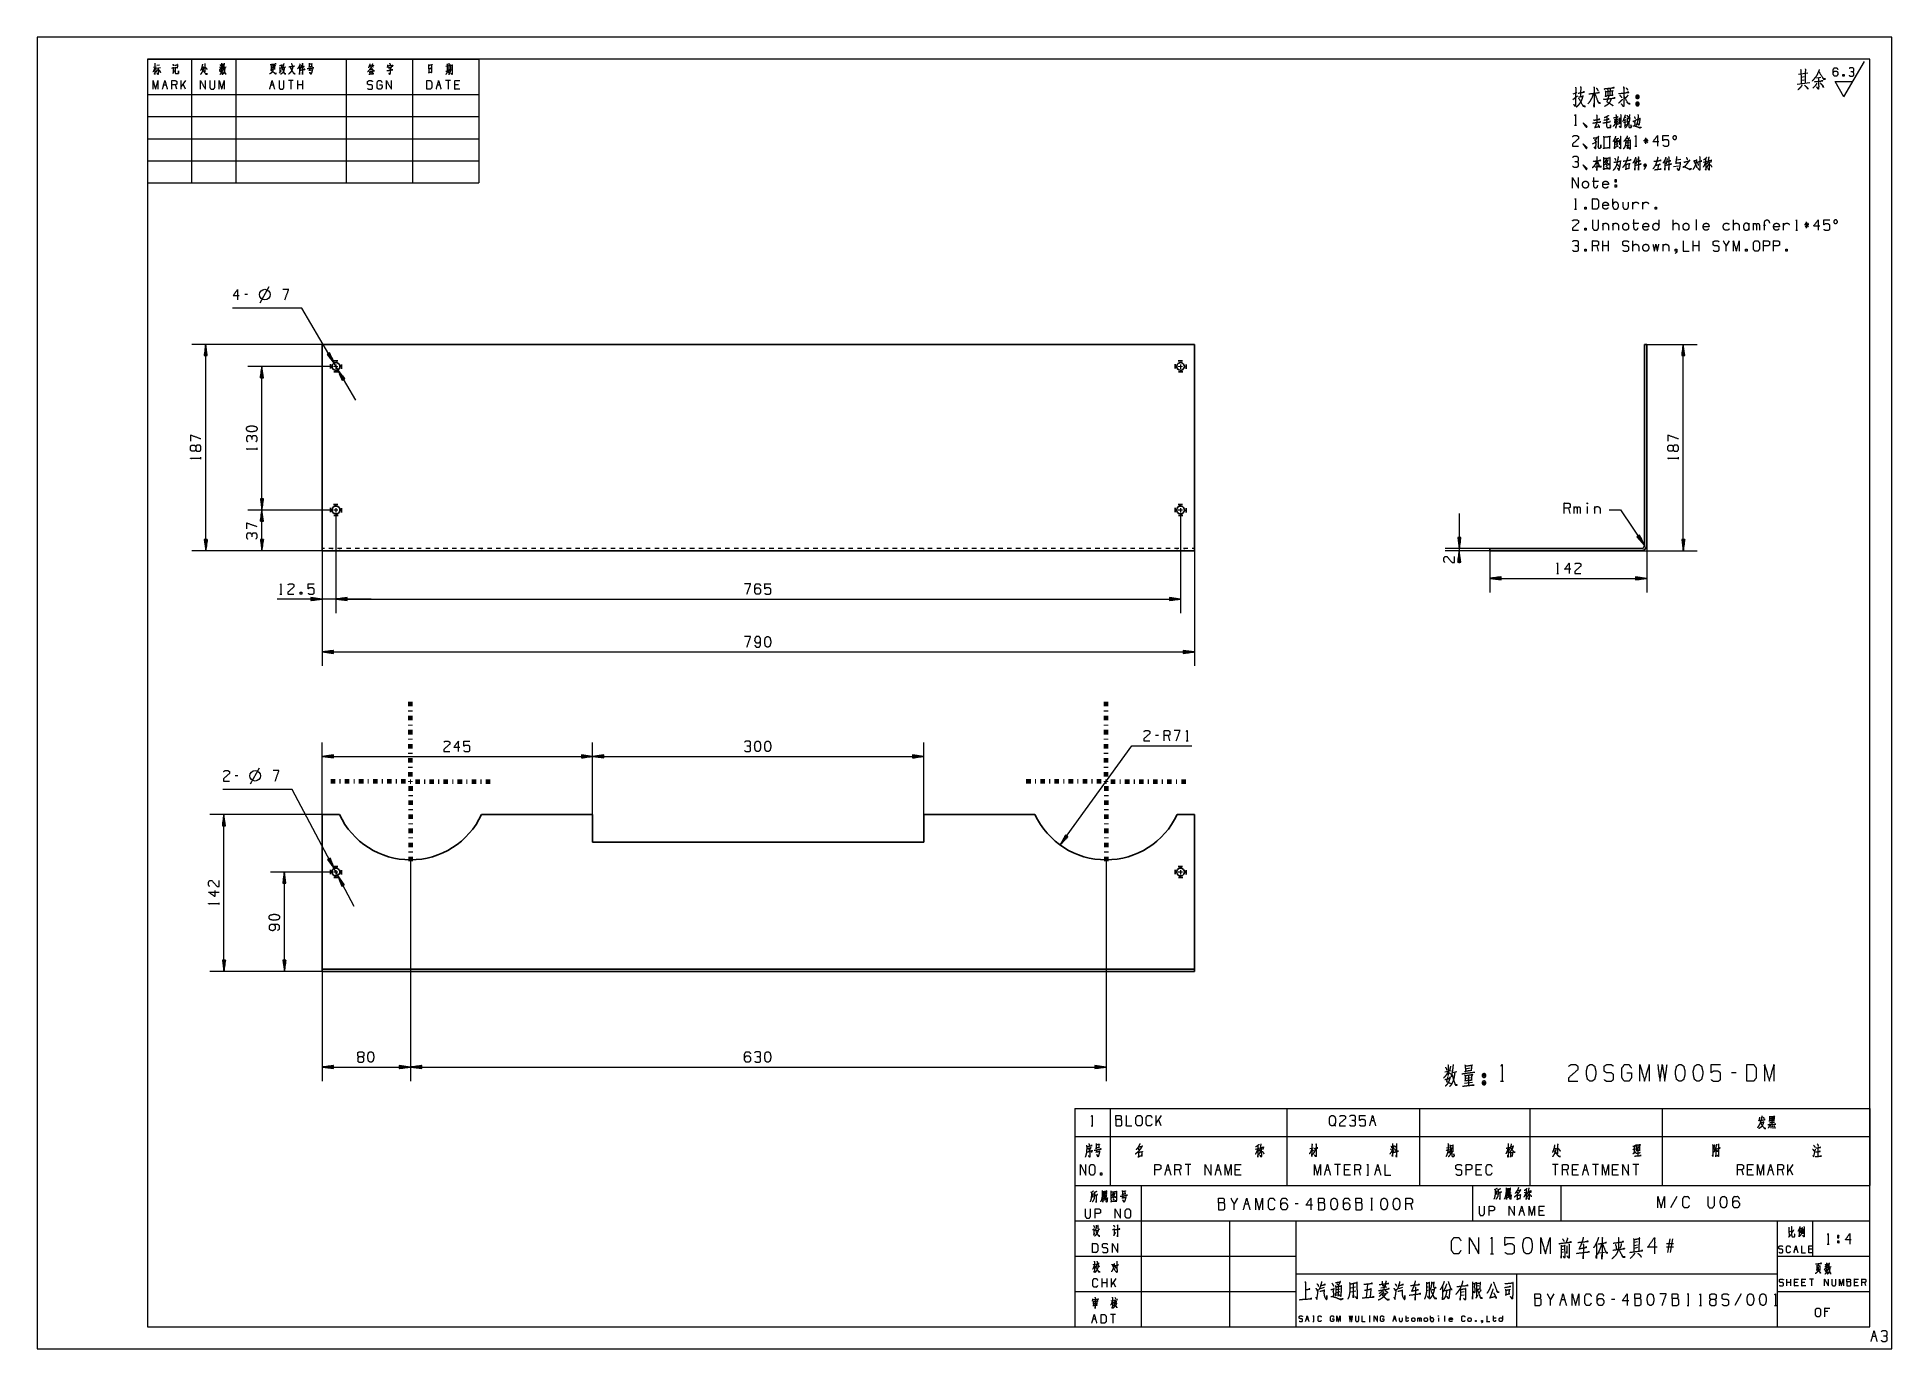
# Model space of a CAD drawing. Header units: millimetres. Extents: x 0 to 420, y 0 to 297.
import ezdxf

# ---------------------------------------------------------------- set-up
doc = ezdxf.new("R2010")
doc.units = ezdxf.units.MM
doc.layers.add('101', color=7, linetype='Continuous', true_color=0xffffff)

msp = doc.modelspace()

# ---------------------------------------------------------------- linework, layer by layer
at = {"layer": '101', "color": 133, "linetype": 'Continuous', "lineweight": 18}
for p, q in [((0, 297), (0, 0)), ((420, 297), (0, 297)), ((420, 0), (420, 297)), ((415, 292), (25, 292)), ((25, 292), (100, 292)), ((25, 292), (100, 292)), ((25, 292), (25, 264)), ((25, 292), (100, 292)), ((25, 292), (25, 5)), ((35, 292), (35, 264)), ((45, 292), (45, 264)), ((70, 292), (70, 264)), ((85, 292), (85, 264)), ((100, 292), (100, 264)), ((415, 5), (415, 292)), ((25, 284), (100, 284)), ((25, 279), (100, 279)), ((25, 274), (100, 274)), ((25, 269), (100, 269)), ((25, 264), (100, 264)), ((235, 37), (235, 5)), ((235, 37), (415, 37)), ((250, 37), (250, 5)), ((325, 37), (325, 29)), ((345, 37), (345, 29)), ((235, 29), (415, 29)), ((270, 29), (270, 5)), ((285, 29), (285, 5)), ((394, 29), (394, 5)), ((402, 29), (402, 21)), ((235, 21), (285, 21)), ((394, 21), (415, 21)), ((285, 17), (394, 17)), ((335, 17), (335, 5)), ((235, 13), (285, 13)), ((394, 13), (415, 13)), ((25, 5), (415, 5)), ((235, 5), (415, 5)), ((0, 0), (420, 0))]:
    msp.add_line(p, q, dxfattribs=at)
at = {"layer": '101', "color": 72, "linetype": 'Continuous', "lineweight": 18}
for p, q in [((26.34, 290.18), (26.96, 290.3)), ((26.7, 289.95), (26.92, 289.68)), ((26.99, 289.99), (27.95, 290.14)), ((27.13, 290.61), (27.71, 290.74)), ((41.34, 290.22), (42.13, 290.38)), ((42.25, 290.16), (42.79, 290.28)), ((53.17, 290.09), (53.7, 290.18)), ((75.25, 290.57), (75.67, 290.63)), ((75.35, 290.55), (75.45, 290.24)), ((75.82, 290.51), (76.35, 290.61)), ((75.98, 290.49), (76.11, 290.16)), ((92.56, 290.43), (93.43, 290.55)), ((92.84, 290.07), (93.11, 290.14)), ((93.6, 290.05), (93.85, 290.12)), ((28.66, 286.17), (29.22, 286.17)), ((31.62, 285.18), (31.34, 286.17)), ((33.59, 287.14), (32.63, 285.78)), ((32.63, 285.18), (32.63, 287.14)), ((33.59, 285.18), (33.04, 286.36)), ((52.94, 286.17), (53.49, 286.17)), ((54.91, 288.87), (55.37, 289.43)), ((58.02, 287.14), (56.9, 287.14)), ((57.46, 287.14), (57.46, 285.18)), ((59.02, 285.18), (59.02, 287.14)), ((60.14, 286.17), (59.02, 286.17)), ((60.14, 285.18), (60.14, 287.14)), ((75.83, 289.64), (75.37, 289.56)), ((90.65, 286.17), (91.2, 286.17)), ((93.6, 287.14), (92.49, 287.14)), ((92.86, 289.72), (93.09, 289.78)), ((93.05, 287.14), (93.05, 285.18)), ((95.45, 286.17), (94.61, 286.17)), ((398.52, 286.31), (401.41, 286.69)), ((398.87, 288.64), (400.99, 288.94)), ((399.42, 287.25), (400.14, 287.32)), ((399.45, 287.92), (400.17, 288.07)), ((403.93, 287.89), (402.89, 287.7)), ((347.74, 282.88), (348.8, 283.7)), ((347.79, 284.15), (348.75, 284.42)), ((359.85, 277.77), (359.2, 277.59)), ((359.34, 278.22), (359.82, 278.37)), ((359.41, 278.72), (359.84, 278.84)), ((348.14, 277.09), (348.56, 277.09)), ((352.23, 272.8), (353.29, 273.4)), ((357.4, 273.98), (358.16, 274.15)), ((358.28, 273.83), (358.28, 272.63)), ((360.51, 273.08), (359.87, 272.98)), ((364.78, 273.53), (363.77, 273.53)), ((363.95, 274), (364.62, 273.05)), ((364.6, 274), (363.95, 273.05)), ((364.27, 272.8), (364.27, 274.23)), ((357.42, 272.05), (358.11, 272.4)), ((357.45, 272.73), (358.02, 272.88)), ((359.8, 272.45), (360.54, 272.55)), ((361.79, 272.33), (362.22, 272.33)), ((372.24, 269.32), (371.15, 269.14)), ((377.32, 268.67), (378.14, 268.89)), ((367.04, 268.07), (367.02, 267.04)), ((370.53, 267.69), (371.71, 267.89)), ((352.23, 264.38), (353.56, 264.38)), ((356.78, 258.67), (356.78, 260.42)), ((357.28, 263.53), (357.61, 263.53)), ((357.28, 263.53), (357.28, 263.05)), ((348.14, 258.04), (348.56, 258.04)), ((361.34, 258.04), (361.34, 259.62)), ((363.61, 258.04), (363.61, 259.62)), ((354.51, 254.85), (354.51, 253.28)), ((356.78, 254.85), (356.78, 253.28)), ((361.34, 254.85), (362.66, 254.85)), ((370.44, 253.28), (370.44, 255.65)), ((375.67, 255.68), (375.67, 253.28)), ((384.1, 253.28), (384.1, 255.65)), ((387.7, 253.28), (387.7, 254.85)), ((388.65, 253.28), (388.65, 254.85)), ((391.35, 254.33), (390.93, 254.33)), ((395.48, 253.28), (395.48, 254.85)), ((398.22, 253.28), (398.64, 253.28)), ((401.2, 254.48), (400.19, 254.48)), ((400.37, 254.95), (401.04, 254)), ((401.03, 254.95), (400.37, 254)), ((400.69, 253.75), (400.69, 255.18)), ((353.57, 248.52), (353.24, 249.72)), ((354.51, 248.52), (354.51, 250.89)), ((355.85, 249.72), (354.51, 249.72)), ((355.85, 248.52), (355.85, 250.89)), ((361.34, 248.52), (361.34, 250.89)), ((368.16, 250.09), (368.16, 248.52)), ((374.99, 248.52), (374.99, 250.89)), ((376.34, 249.72), (374.99, 249.72)), ((376.34, 248.52), (376.34, 250.89)), ((383.17, 250.89), (382.5, 249.72)), ((50.52, 236.86), (52.52, 240.51)), ((47.68, 238.7), (47.01, 238.7)), ((37.11, 201.43), (37.11, 201.86)), ((49.8, 203.56), (49.8, 203.98)), ((371.66, 201.43), (371.66, 201.86)), ((347.15, 189.13), (346.81, 190.33)), ((348.08, 189.13), (348.08, 190.7)), ((351.03, 190.7), (351.03, 189.13)), ((352.63, 190.7), (352.63, 189.13)), ((344.1, 175.56), (344.53, 175.56)), ((55, 170.86), (55.43, 170.86)), ((253.91, 138.84), (253.24, 138.84)), ((256.52, 137.64), (256.18, 138.84)), ((260.19, 137.64), (260.61, 137.64)), ((48.33, 127.92), (50.33, 131.57)), ((45.49, 129.76), (44.82, 129.76)), ((41.22, 100.6), (41.22, 101.02)), ((318.73, 62.7), (320.23, 63.02)), ((323.4, 63.41), (324.51, 63.61)), ((320.45, 62.59), (321.48, 62.82)), ((323.23, 60.18), (325.02, 60.38)), ((323.62, 61.33), (324.6, 61.44)), ((324.1, 61.92), (324.1, 59.63)), ((331.39, 60.62), (332.06, 60.62)), ((384.71, 62.51), (383.65, 62.51)), ((235, 54.46), (235, 48.11)), ((235, 54.46), (243, 54.46)), ((238.67, 50.48), (239.09, 50.48)), ((243, 54.46), (283, 54.46)), ((243, 54.46), (243, 48.11)), ((253.41, 50.48), (253.41, 52.85)), ((254.57, 52.85), (253.41, 51.2)), ((254.57, 50.48), (253.9, 51.9)), ((283, 54.46), (313, 54.46)), ((283, 54.46), (283, 48.11)), ((302.09, 51.68), (302.76, 51.68)), ((313, 54.46), (313, 48.11)), ((313, 54.46), (338, 54.46)), ((338, 54.46), (368, 54.46)), ((338, 54.46), (338, 48.11)), ((368, 54.46), (415, 54.46)), ((368, 54.46), (368, 48.11)), ((392.8, 52.53), (392.8, 50.83)), ((415, 54.46), (415, 48.11)), ((235, 48.11), (235, 37)), ((235, 48.11), (243, 48.11)), ((243, 48.11), (283, 48.11)), ((243, 48.11), (243, 37)), ((283, 48.11), (313, 48.11)), ((283, 48.11), (283, 37)), ((313, 48.11), (338, 48.11)), ((313, 48.11), (313, 37)), ((338, 48.11), (368, 48.11)), ((338, 48.11), (338, 37)), ((368, 48.11), (415, 48.11)), ((368, 48.11), (368, 37)), ((415, 48.11), (415, 37)), ((275.91, 45.23), (276.73, 45.45)), ((288.21, 45.4), (289.01, 45.55)), ((306.41, 45.2), (307.27, 45.33)), ((319.13, 45.55), (319.78, 45.7)), ((362.27, 45.55), (362.75, 45.65)), ((362.5, 46.1), (362.48, 43.7)), ((403.26, 45.53), (403.26, 43.6)), ((255.72, 40.56), (256.39, 40.56)), ((259, 39.36), (258.67, 40.56)), ((261.28, 41.74), (259.94, 41.74)), ((260.61, 41.74), (260.61, 39.36)), ((267.1, 40.56), (267.77, 40.56)), ((272.33, 40.56), (271.32, 40.56)), ((291.86, 40.56), (292.53, 40.56)), ((295.14, 41.74), (293.8, 41.74)), ((294.47, 41.74), (294.47, 39.36)), ((297.08, 40.56), (296.08, 40.56)), ((299.7, 39.36), (299.36, 40.56)), ((301.12, 41.74), (301.46, 41.74)), ((301.12, 39.36), (301.46, 39.36)), ((301.3, 41.74), (301.3, 39.36)), ((303.24, 40.56), (303.91, 40.56)), ((326.85, 40.56), (325.84, 40.56)), ((344.45, 41.74), (343.11, 41.74)), ((343.78, 41.74), (343.78, 39.36)), ((346.73, 39.36), (346.39, 40.56)), ((348.67, 40.56), (347.66, 40.56)), ((350.27, 40.56), (350.94, 40.56)), ((353.56, 41.74), (352.21, 41.74)), ((352.88, 41.74), (352.88, 39.36)), ((357.77, 40.56), (356.76, 40.56)), ((362.66, 41.74), (361.32, 41.74)), ((361.99, 41.74), (361.99, 39.36)), ((386.37, 39.36), (386.04, 40.56)), ((388.31, 40.56), (387.31, 40.56)), ((392.19, 40.56), (392.87, 40.56)), ((395.48, 39.36), (395.14, 40.56)), ((397.58, 41.74), (396.41, 40.09)), ((396.41, 39.36), (396.41, 41.74)), ((397.58, 39.36), (396.91, 40.79)), ((235, 37), (243, 37)), ((241.5, 33.66), (242.04, 33.81)), ((241.79, 35.05), (241.78, 33.74)), ((243, 37), (283, 37)), ((271.81, 34.11), (271.07, 32.81)), ((283, 37), (313, 37)), ((301.99, 34.11), (302.36, 34.11)), ((302.19, 34.11), (302.19, 31.48)), ((313, 37), (338, 37)), ((332.92, 34.28), (333.47, 34.43)), ((333.22, 35.67), (333.2, 34.36)), ((336.72, 35.38), (337.43, 35.58)), ((338, 37), (368, 37)), ((368, 37), (415, 37)), ((371.32, 34.54), (369.84, 31.92)), ((273.53, 32.81), (274.27, 32.81)), ((285.59, 32.81), (284.84, 32.81)), ((301.99, 31.48), (302.36, 31.48)), ((311.41, 31.48), (311.04, 32.81)), ((335.89, 31.26), (336.48, 31.26)), ((341.01, 31.26), (340.12, 31.26)), ((396.78, 26.5), (397.1, 26.62)), ((329.11, 21.51), (329.77, 21.51)), ((345.14, 22.53), (345.66, 22.61)), ((345.64, 21.9), (345.14, 21.82)), ((354.9, 21.86), (353.82, 21.71)), ((362.42, 24.23), (361.61, 24.07)), ((361.61, 23.4), (362.39, 23.56)), ((362.42, 22.97), (361.61, 22.73)), ((370.57, 23.75), (368.98, 23.75)), ((370.57, 23), (368.98, 23)), ((369.23, 21.86), (369.76, 24.89)), ((370.32, 24.89), (369.79, 21.86)), ((398.04, 22.56), (398.48, 22.56)), ((401.88, 22.56), (401.21, 22.56)), ((405.37, 23.74), (405.8, 23.74)), ((407.69, 24.46), (407.69, 23.99)), ((407.69, 24.46), (408.02, 24.46)), ((239.62, 19.15), (239.06, 19.01)), ((239.43, 18.9), (239.63, 18.63)), ((404.78, 18.63), (405.57, 18.79)), ((405.68, 18.57), (406.23, 18.69)), ((241.17, 13.94), (241.17, 15.91)), ((242.28, 14.94), (241.17, 14.94)), ((242.28, 13.94), (242.28, 15.91)), ((244.25, 15.91), (243.29, 14.54)), ((243.29, 13.94), (243.29, 15.91)), ((244.25, 13.94), (243.7, 15.12)), ((290.64, 13.69), (291.54, 13.94)), ((294.25, 13.42), (295.03, 13.59)), ((294.25, 12.8), (295.08, 13)), ((297.47, 12.9), (298.59, 13.18)), ((298.54, 14.01), (297.49, 13.73)), ((301.25, 14.63), (300.98, 11.62)), ((304.3, 13.8), (305.66, 14.04)), ((308.32, 13.69), (309.22, 13.94)), ((315.02, 14.01), (314.63, 13.94)), ((315, 13.25), (314.63, 13.14)), ((323.17, 12.9), (322.32, 12.8)), ((323.85, 14.45), (323.66, 14.35)), ((326.44, 14.25), (325.93, 14.18)), ((396.24, 14.25), (396.24, 15.82)), ((397.13, 15.04), (396.24, 15.04)), ((397.13, 14.25), (397.13, 15.82)), ((398.6, 15.04), (397.94, 15.04)), ((400.3, 15.04), (399.63, 15.04)), ((402.22, 15.82), (401.33, 15.82)), ((401.78, 15.82), (401.78, 14.25)), ((412.18, 15.04), (411.51, 15.04)), ((414.1, 14.25), (413.88, 15.04)), ((239.32, 10.28), (239.85, 10.36)), ((243.7, 10.96), (243.12, 10.84)), ((243.49, 10.67), (243.68, 10.43)), ((322.32, 12.14), (323.17, 12.25)), ((343.45, 12.47), (342.71, 11.17)), ((345.17, 11.17), (345.91, 11.17)), ((357.23, 11.17), (356.49, 11.17)), ((373.63, 12.47), (374, 12.47)), ((373.63, 9.85), (374, 9.85)), ((373.83, 12.47), (373.83, 9.85)), ((376.42, 9.85), (376.89, 9.85)), ((385.88, 12.47), (384.4, 9.85)), ((393.39, 9.85), (393.86, 9.85)), ((405.52, 8.46), (404.84, 8.46)), ((239.1, 6.79), (239.66, 6.79)), ((244.18, 7.77), (243.07, 7.77)), ((243.62, 7.77), (243.62, 5.8)), ((287.41, 6.84), (287.78, 6.84)), ((288.91, 7.48), (289.1, 7.48)), ((288.91, 6.17), (289.1, 6.17)), ((289.01, 7.48), (289.01, 6.17)), ((301.64, 7.48), (301.83, 7.48)), ((301.64, 6.17), (301.83, 6.17)), ((301.74, 7.48), (301.74, 6.17)), ((307.21, 6.84), (307.58, 6.84)), ((309.85, 7.04), (310.59, 7.04)), ((312.68, 6.17), (312.68, 7.04)), ((315.51, 6.52), (315.51, 7.48)), ((317.3, 7.04), (317.3, 6.17)), ((318.71, 7.5), (318.71, 6.17)), ((329.66, 7.04), (330.39, 7.04)), ((415.62, 2.91), (416.3, 2.91))]:
    msp.add_line(p, q, dxfattribs=at)
at = {"layer": '101', "color": 43, "linetype": 'Continuous', "lineweight": 18}
for p, q in [((409.15, 283.44), (413.77, 291.44)), ((409.15, 283.44), (407.13, 286.94)), ((407.13, 286.94), (411.17, 286.94))]:
    msp.add_line(p, q, dxfattribs=at)
at = {"layer": '101', "color": 22, "linetype": 'Continuous', "lineweight": 18}
for p, q in [((59.94, 235.61), (44.22, 235.61)), ((72.14, 214.83), (59.94, 235.61)), ((64.55, 227.43), (35.02, 227.43)), ((38.2, 227.43), (37.86, 224.89)), ((38.12, 224.89), (38.12, 226.85)), ((38.17, 224.89), (38.17, 227.23)), ((38.53, 224.89), (38.2, 227.43)), ((38.2, 180.68), (38.2, 227.43)), ((38.22, 224.89), (38.22, 227.23)), ((38.28, 224.89), (38.28, 226.85)), ((364.47, 227.43), (375.93, 227.43)), ((372.75, 227.43), (372.42, 224.89)), ((372.68, 224.89), (372.68, 226.85)), ((372.73, 224.89), (372.73, 227.23)), ((373.09, 224.89), (372.75, 227.43)), ((372.75, 180.68), (372.75, 227.43)), ((372.78, 224.89), (372.78, 227.23)), ((372.83, 224.89), (372.83, 226.85)), ((37.86, 224.89), (38.53, 224.89)), ((37.87, 224.89), (37.87, 224.92)), ((37.87, 224.89), (37.87, 224.92)), ((37.92, 224.89), (37.92, 225.31)), ((37.97, 224.89), (37.97, 225.69)), ((38.02, 224.89), (38.02, 226.08)), ((38.07, 224.89), (38.07, 226.46)), ((38.33, 224.89), (38.33, 226.46)), ((38.38, 224.89), (38.38, 226.08)), ((38.43, 224.89), (38.43, 225.69)), ((38.48, 224.89), (38.48, 225.31)), ((38.53, 224.89), (38.53, 224.92)), ((38.53, 224.89), (38.53, 224.92)), ((66.24, 225.54), (65.66, 225.2)), ((65.66, 225.21), (65.68, 225.18)), ((65.66, 225.21), (65.68, 225.18)), ((65.66, 225.2), (67.23, 223.18)), ((65.71, 225.23), (65.92, 224.87)), ((65.75, 225.26), (66.16, 224.56)), ((65.79, 225.28), (66.4, 224.26)), ((65.84, 225.31), (66.64, 223.95)), ((65.88, 225.33), (66.88, 223.64)), ((65.93, 225.36), (67.11, 223.34)), ((65.97, 225.39), (67.16, 223.36)), ((66.01, 225.41), (67.01, 223.72)), ((66.06, 225.44), (66.86, 224.08)), ((66.1, 225.46), (66.7, 224.44)), ((66.15, 225.49), (66.55, 224.8)), ((66.19, 225.51), (66.4, 225.15)), ((66.23, 225.54), (66.25, 225.51)), ((66.23, 225.54), (66.25, 225.51)), ((67.23, 223.18), (66.24, 225.54)), ((372.42, 224.89), (372.42, 224.92)), ((372.42, 224.89), (372.42, 224.92)), ((372.42, 224.89), (373.09, 224.89)), ((372.47, 224.89), (372.47, 225.31)), ((372.52, 224.89), (372.52, 225.69)), ((372.57, 224.89), (372.57, 226.08)), ((372.63, 224.89), (372.63, 226.46)), ((372.88, 224.89), (372.88, 226.46)), ((372.93, 224.89), (372.93, 226.08)), ((372.98, 224.89), (372.98, 225.69)), ((373.03, 224.89), (373.03, 225.31)), ((373.08, 224.89), (373.08, 224.92)), ((373.08, 224.89), (373.08, 224.92)), ((66.28, 222.43), (47.72, 222.43)), ((50.9, 222.43), (50.56, 219.89)), ((50.56, 219.89), (51.23, 219.89)), ((50.57, 219.89), (50.57, 219.92)), ((50.57, 219.89), (50.57, 219.92)), ((50.62, 219.89), (50.62, 220.31)), ((50.67, 219.89), (50.67, 220.69)), ((50.72, 219.89), (50.72, 221.08)), ((50.77, 219.89), (50.77, 221.46)), ((50.82, 219.89), (50.82, 221.85)), ((50.87, 219.89), (50.87, 222.23)), ((51.23, 219.89), (50.9, 222.43)), ((50.9, 189.93), (50.9, 222.43)), ((50.92, 219.89), (50.92, 222.23)), ((50.97, 219.89), (50.97, 221.85)), ((51.02, 219.89), (51.02, 221.46)), ((51.07, 219.89), (51.07, 221.08)), ((51.13, 219.89), (51.13, 220.69)), ((51.18, 219.89), (51.18, 220.31)), ((51.23, 219.89), (51.23, 219.92)), ((51.23, 219.89), (51.23, 219.92)), ((69.69, 219.65), (68.12, 221.67)), ((68.12, 221.67), (69.12, 219.31)), ((69.38, 219.47), (68.2, 221.49)), ((69.43, 219.5), (68.24, 221.52)), ((69.34, 219.44), (68.35, 221.14)), ((69.47, 219.52), (68.48, 221.21)), ((69.3, 219.42), (68.5, 220.78)), ((69.25, 219.39), (68.65, 220.42)), ((69.52, 219.55), (68.72, 220.91)), ((69.21, 219.37), (68.8, 220.06)), ((69.16, 219.34), (68.95, 219.7)), ((69.56, 219.57), (68.96, 220.6)), ((69.12, 219.32), (69.11, 219.34)), ((69.12, 219.32), (69.11, 219.34)), ((69.12, 219.31), (69.69, 219.65)), ((69.6, 219.6), (69.2, 220.29)), ((69.65, 219.62), (69.44, 219.98)), ((69.69, 219.65), (69.67, 219.68)), ((69.69, 219.65), (69.67, 219.68)), ((66.28, 189.93), (47.72, 189.93)), ((66.28, 189.93), (47.72, 189.93)), ((50.56, 192.47), (50.9, 189.93)), ((51.23, 192.47), (50.56, 192.47)), ((50.9, 189.93), (50.56, 187.39)), ((50.57, 192.47), (50.57, 192.44)), ((50.57, 192.47), (50.57, 192.44)), ((50.62, 192.47), (50.62, 192.05)), ((50.67, 192.47), (50.67, 191.66)), ((50.72, 192.47), (50.72, 191.28)), ((50.77, 192.47), (50.77, 190.89)), ((50.82, 192.47), (50.82, 190.51)), ((50.82, 187.39), (50.82, 189.35)), ((50.87, 192.47), (50.87, 190.12)), ((50.87, 187.39), (50.87, 189.73)), ((50.9, 189.93), (51.23, 192.47)), ((51.23, 187.39), (50.9, 189.93)), ((50.9, 180.68), (50.9, 189.93)), ((50.92, 192.47), (50.92, 190.12)), ((50.92, 187.39), (50.92, 189.73)), ((50.97, 192.47), (50.97, 190.51)), ((50.97, 187.39), (50.97, 189.35)), ((51.02, 192.47), (51.02, 190.89)), ((51.07, 192.47), (51.07, 191.28)), ((51.13, 192.47), (51.13, 191.66)), ((51.18, 192.47), (51.18, 192.05)), ((51.23, 192.47), (51.23, 192.44)), ((51.23, 192.47), (51.23, 192.44)), ((322.03, 189.12), (322.03, 177.86)), ((356, 189.94), (358.54, 189.94)), ((358.54, 189.94), (363.97, 181.93)), ((50.56, 187.39), (51.23, 187.39)), ((50.57, 187.39), (50.57, 187.42)), ((50.57, 187.39), (50.57, 187.42)), ((50.62, 187.39), (50.62, 187.81)), ((50.67, 187.39), (50.67, 188.19)), ((50.72, 187.39), (50.72, 188.58)), ((50.77, 187.39), (50.77, 188.96)), ((51.02, 187.39), (51.02, 188.96)), ((51.07, 187.39), (51.07, 188.58)), ((51.13, 187.39), (51.13, 188.19)), ((51.18, 187.39), (51.18, 187.81)), ((51.23, 187.39), (51.23, 187.42)), ((51.23, 187.39), (51.23, 187.42)), ((67.68, 188.53), (67.68, 166.59)), ((67.68, 188.53), (67.68, 166.59)), ((258.93, 188.53), (258.93, 166.59)), ((64.55, 180.68), (35.02, 180.68)), ((37.86, 183.22), (38.2, 180.68)), ((38.53, 183.22), (37.86, 183.22)), ((37.87, 183.22), (37.87, 183.19)), ((37.87, 183.22), (37.87, 183.19)), ((37.92, 183.22), (37.92, 182.8)), ((37.97, 183.22), (37.97, 182.41)), ((38.02, 183.22), (38.02, 182.03)), ((38.07, 183.22), (38.07, 181.64)), ((38.12, 183.22), (38.12, 181.26)), ((38.17, 183.22), (38.17, 180.87)), ((38.2, 180.68), (38.53, 183.22)), ((38.22, 183.22), (38.22, 180.87)), ((38.28, 183.22), (38.28, 181.26)), ((38.33, 183.22), (38.33, 181.64)), ((38.38, 183.22), (38.38, 182.03)), ((38.43, 183.22), (38.43, 182.41)), ((38.48, 183.22), (38.48, 182.8)), ((38.53, 183.22), (38.53, 183.19)), ((38.53, 183.22), (38.53, 183.19)), ((64.55, 180.68), (47.72, 180.68)), ((50.56, 183.22), (50.9, 180.68)), ((51.23, 183.22), (50.56, 183.22)), ((50.57, 183.22), (50.57, 183.19)), ((50.57, 183.22), (50.57, 183.19)), ((50.62, 183.22), (50.62, 182.8)), ((50.67, 183.22), (50.67, 182.41)), ((50.72, 183.22), (50.72, 182.03)), ((50.77, 183.22), (50.77, 181.64)), ((50.82, 183.22), (50.82, 181.26)), ((50.87, 183.22), (50.87, 180.87)), ((50.9, 180.68), (51.23, 183.22)), ((50.92, 183.22), (50.92, 180.87)), ((50.97, 183.22), (50.97, 181.26)), ((51.02, 183.22), (51.02, 181.64)), ((51.07, 183.22), (51.07, 182.03)), ((51.13, 183.22), (51.13, 182.41)), ((51.18, 183.22), (51.18, 182.8)), ((51.23, 183.22), (51.23, 183.19)), ((51.23, 183.22), (51.23, 183.19)), ((64.55, 180.68), (64.55, 154.62)), ((64.55, 180.68), (64.55, 166.59)), ((262.05, 180.68), (262.05, 154.62)), ((328.97, 181.18), (318.85, 181.18)), ((328.97, 180.68), (318.85, 180.68)), ((322.36, 183.72), (321.69, 183.72)), ((321.69, 183.72), (322.03, 181.18)), ((322.03, 180.68), (321.69, 178.14)), ((321.7, 183.72), (321.7, 183.69)), ((321.7, 183.72), (321.7, 183.69)), ((321.75, 183.72), (321.75, 183.3)), ((321.8, 183.72), (321.8, 182.91)), ((321.85, 183.72), (321.85, 182.53)), ((321.9, 183.72), (321.9, 182.14)), ((321.95, 183.72), (321.95, 181.76)), ((322, 183.72), (322, 181.37)), ((322.03, 181.18), (322.36, 183.72)), ((322.36, 178.14), (322.03, 180.68)), ((322.05, 183.72), (322.05, 181.37)), ((322.11, 183.72), (322.11, 181.76)), ((322.16, 183.72), (322.16, 182.14)), ((322.21, 183.72), (322.21, 182.53)), ((322.26, 183.72), (322.26, 182.91)), ((322.31, 183.72), (322.31, 183.3)), ((322.36, 183.72), (322.36, 183.69)), ((322.36, 183.72), (322.36, 183.69)), ((328.97, 180.68), (328.97, 171.29)), ((362.82, 184.22), (362.27, 183.84)), ((362.27, 183.85), (362.29, 183.82)), ((362.27, 183.85), (362.29, 183.82)), ((362.27, 183.84), (363.97, 181.93)), ((362.32, 183.87), (362.55, 183.53)), ((362.36, 183.9), (362.81, 183.24)), ((362.4, 183.93), (363.07, 182.95)), ((362.44, 183.96), (363.33, 182.66)), ((362.48, 183.99), (363.58, 182.36)), ((362.53, 184.02), (363.84, 182.07)), ((362.57, 184.04), (363.88, 182.1)), ((362.61, 184.07), (363.71, 182.45)), ((362.65, 184.1), (363.54, 182.8)), ((362.69, 184.13), (363.36, 183.15)), ((362.74, 184.16), (363.19, 183.49)), ((362.78, 184.19), (363.01, 183.84)), ((362.82, 184.22), (362.84, 184.19)), ((362.82, 184.22), (362.84, 184.19)), ((363.97, 181.93), (362.82, 184.22)), ((363.22, 180.68), (375.93, 180.68)), ((364.47, 181.93), (364.47, 171.29)), ((372.42, 183.22), (372.42, 183.19)), ((373.09, 183.22), (372.42, 183.22)), ((372.42, 183.22), (372.75, 180.68)), ((372.42, 183.22), (372.42, 183.19)), ((372.47, 183.22), (372.47, 182.8)), ((372.52, 183.22), (372.52, 182.41)), ((372.57, 183.22), (372.57, 182.03)), ((372.63, 183.22), (372.63, 181.64)), ((372.68, 183.22), (372.68, 181.26)), ((372.73, 183.22), (372.73, 180.87)), ((372.75, 180.68), (373.09, 183.22)), ((372.78, 183.22), (372.78, 180.87)), ((372.83, 183.22), (372.83, 181.26)), ((372.88, 183.22), (372.88, 181.64)), ((372.93, 183.22), (372.93, 182.03)), ((372.98, 183.22), (372.98, 182.41)), ((373.03, 183.22), (373.03, 182.8)), ((373.08, 183.22), (373.08, 183.19)), ((373.08, 183.22), (373.08, 183.19)), ((321.69, 178.14), (322.36, 178.14)), ((321.7, 178.14), (321.7, 178.17)), ((321.7, 178.14), (321.7, 178.17)), ((321.75, 178.14), (321.75, 178.56)), ((321.8, 178.14), (321.8, 178.94)), ((321.85, 178.14), (321.85, 179.33)), ((321.9, 178.14), (321.9, 179.71)), ((321.95, 178.14), (321.95, 180.1)), ((322, 178.14), (322, 180.48)), ((322.05, 178.14), (322.05, 180.48)), ((322.11, 178.14), (322.11, 180.1)), ((322.16, 178.14), (322.16, 179.71)), ((322.21, 178.14), (322.21, 179.33)), ((322.26, 178.14), (322.26, 178.94)), ((322.31, 178.14), (322.31, 178.56)), ((322.36, 178.14), (322.36, 178.17)), ((322.36, 178.14), (322.36, 178.17)), ((331.51, 174.8), (328.97, 174.46)), ((328.97, 174.46), (331.51, 174.13)), ((328.97, 174.46), (364.47, 174.46)), ((331.51, 174.49), (329.17, 174.49)), ((331.51, 174.44), (329.17, 174.44)), ((331.51, 174.54), (329.55, 174.54)), ((331.51, 174.39), (329.55, 174.39)), ((331.51, 174.59), (329.94, 174.59)), ((331.51, 174.34), (329.94, 174.34)), ((331.51, 174.64), (330.32, 174.64)), ((331.51, 174.29), (330.32, 174.29)), ((331.51, 174.69), (330.71, 174.69)), ((331.51, 174.23), (330.71, 174.23)), ((331.51, 174.74), (331.09, 174.74)), ((331.51, 174.18), (331.09, 174.18)), ((331.51, 174.79), (331.48, 174.79)), ((331.51, 174.79), (331.48, 174.79)), ((331.51, 174.13), (331.48, 174.13)), ((331.51, 174.13), (331.48, 174.13)), ((331.51, 174.13), (331.51, 174.8)), ((361.93, 174.8), (361.93, 174.13)), ((364.47, 174.46), (361.93, 174.8)), ((361.93, 174.79), (361.96, 174.79)), ((361.93, 174.79), (361.96, 174.79)), ((361.93, 174.74), (362.35, 174.74)), ((361.93, 174.69), (362.74, 174.69)), ((361.93, 174.64), (363.12, 174.64)), ((361.93, 174.59), (363.51, 174.59)), ((361.93, 174.54), (363.89, 174.54)), ((361.93, 174.49), (364.28, 174.49)), ((361.93, 174.13), (364.47, 174.46)), ((361.93, 174.44), (364.28, 174.44)), ((361.93, 174.39), (363.89, 174.39)), ((361.93, 174.34), (363.51, 174.34)), ((361.93, 174.29), (363.12, 174.29)), ((361.93, 174.23), (362.74, 174.23)), ((361.93, 174.18), (362.35, 174.18)), ((361.93, 174.13), (361.96, 174.13)), ((361.93, 174.13), (361.96, 174.13)), ((75.61, 169.77), (54.37, 169.77)), ((62.01, 170.1), (62.04, 170.1)), ((62.01, 170.1), (62.04, 170.1)), ((62.01, 170.1), (62.01, 169.44)), ((64.55, 169.77), (62.01, 170.1)), ((62.01, 170.05), (62.43, 170.05)), ((62.01, 170), (62.82, 170)), ((62.01, 169.95), (63.2, 169.95)), ((62.01, 169.9), (63.59, 169.9)), ((62.01, 169.85), (63.97, 169.85)), ((62.01, 169.79), (64.36, 169.79)), ((62.01, 169.44), (64.55, 169.77)), ((62.01, 169.74), (64.36, 169.74)), ((62.01, 169.69), (63.97, 169.69)), ((62.01, 169.64), (63.59, 169.64)), ((62.01, 169.59), (63.2, 169.59)), ((62.01, 169.54), (62.82, 169.54)), ((62.01, 169.49), (62.43, 169.49)), ((62.01, 169.44), (62.04, 169.44)), ((62.01, 169.44), (62.04, 169.44)), ((70.22, 170.1), (67.68, 169.77)), ((70.22, 170.1), (67.68, 169.77)), ((67.68, 169.77), (70.22, 169.44)), ((67.68, 169.77), (258.93, 169.77)), ((67.68, 169.77), (70.22, 169.44)), ((70.22, 169.79), (67.87, 169.79)), ((70.22, 169.79), (67.87, 169.79)), ((70.22, 169.74), (67.87, 169.74)), ((70.22, 169.74), (67.87, 169.74)), ((70.22, 169.85), (68.26, 169.85)), ((70.22, 169.85), (68.26, 169.85)), ((70.22, 169.69), (68.26, 169.69)), ((70.22, 169.69), (68.26, 169.69)), ((70.22, 169.9), (68.64, 169.9)), ((70.22, 169.9), (68.64, 169.9)), ((70.22, 169.64), (68.64, 169.64)), ((70.22, 169.64), (68.64, 169.64)), ((70.22, 169.95), (69.03, 169.95)), ((70.22, 169.95), (69.03, 169.95)), ((70.22, 169.59), (69.03, 169.59)), ((70.22, 169.59), (69.03, 169.59)), ((70.22, 170), (69.41, 170)), ((70.22, 170), (69.41, 170)), ((70.22, 169.54), (69.41, 169.54)), ((70.22, 169.54), (69.41, 169.54)), ((70.22, 170.05), (69.8, 170.05)), ((70.22, 170.05), (69.8, 170.05)), ((70.22, 169.49), (69.8, 169.49)), ((70.22, 169.49), (69.8, 169.49)), ((70.22, 170.1), (70.19, 170.1)), ((70.22, 170.1), (70.19, 170.1)), ((70.22, 170.1), (70.19, 170.1)), ((70.22, 170.1), (70.19, 170.1)), ((70.22, 169.44), (70.19, 169.44)), ((70.22, 169.44), (70.19, 169.44)), ((70.22, 169.44), (70.19, 169.44)), ((70.22, 169.44), (70.19, 169.44)), ((70.22, 169.44), (70.22, 170.1)), ((70.22, 169.44), (70.22, 170.1)), ((256.39, 170.1), (256.42, 170.1)), ((256.39, 170.1), (256.42, 170.1)), ((256.39, 170.1), (256.39, 169.44)), ((258.93, 169.77), (256.39, 170.1)), ((256.39, 170.05), (256.8, 170.05)), ((256.39, 170), (257.19, 170)), ((256.39, 169.95), (257.58, 169.95)), ((256.39, 169.9), (257.96, 169.9)), ((256.39, 169.85), (258.35, 169.85)), ((256.39, 169.79), (258.73, 169.79)), ((256.39, 169.44), (258.93, 169.77)), ((256.39, 169.74), (258.73, 169.74)), ((256.39, 169.69), (258.35, 169.69)), ((256.39, 169.64), (257.96, 169.64)), ((256.39, 169.59), (257.58, 169.59)), ((256.39, 169.54), (257.19, 169.54)), ((256.39, 169.49), (256.8, 169.49)), ((256.39, 169.44), (256.42, 169.44)), ((256.39, 169.44), (256.42, 169.44)), ((67.09, 158.13), (64.55, 157.8)), ((64.55, 157.8), (67.09, 157.46)), ((64.55, 157.8), (262.05, 157.8)), ((67.09, 157.82), (64.75, 157.82)), ((67.09, 157.77), (64.75, 157.77)), ((67.09, 157.87), (65.13, 157.87)), ((67.09, 157.72), (65.13, 157.72)), ((67.09, 157.92), (65.52, 157.92)), ((67.09, 157.67), (65.52, 157.67)), ((67.09, 157.97), (65.9, 157.97)), ((67.09, 157.62), (65.9, 157.62)), ((67.09, 158.03), (66.29, 158.03)), ((67.09, 157.57), (66.29, 157.57)), ((67.09, 158.08), (66.67, 158.08)), ((67.09, 157.52), (66.67, 157.52)), ((67.09, 158.13), (67.06, 158.13)), ((67.09, 158.13), (67.06, 158.13)), ((67.09, 157.47), (67.06, 157.47)), ((67.09, 157.47), (67.06, 157.47)), ((67.09, 157.46), (67.09, 158.13)), ((259.51, 158.13), (259.54, 158.13)), ((259.51, 158.13), (259.54, 158.13)), ((259.51, 158.13), (259.51, 157.46)), ((262.05, 157.8), (259.51, 158.13)), ((259.51, 158.08), (259.93, 158.08)), ((259.51, 158.03), (260.32, 158.03)), ((259.51, 157.97), (260.7, 157.97)), ((259.51, 157.92), (261.09, 157.92)), ((259.51, 157.87), (261.47, 157.87)), ((259.51, 157.82), (261.86, 157.82)), ((259.51, 157.46), (262.05, 157.8)), ((259.51, 157.77), (261.86, 157.77)), ((259.51, 157.72), (261.47, 157.72)), ((259.51, 157.67), (261.09, 157.67)), ((259.51, 157.62), (260.7, 157.62)), ((259.51, 157.57), (260.32, 157.57)), ((259.51, 157.52), (259.93, 157.52)), ((259.51, 157.47), (259.54, 157.47)), ((259.51, 157.47), (259.54, 157.47)), ((64.55, 120.97), (64.55, 137.31)), ((67.09, 134.47), (64.55, 134.13)), ((67.09, 134.41), (66.67, 134.41)), ((67.09, 134.46), (67.06, 134.46)), ((67.09, 134.46), (67.06, 134.46)), ((67.09, 133.8), (67.09, 134.47)), ((123.26, 134.47), (123.26, 133.8)), ((125.8, 134.13), (123.26, 134.47)), ((123.26, 134.46), (123.29, 134.46)), ((123.26, 134.46), (123.29, 134.46)), ((123.26, 134.41), (123.68, 134.41)), ((125.8, 120.97), (125.8, 137.31)), ((125.8, 120.97), (125.8, 137.31)), ((128.34, 134.47), (125.8, 134.13)), ((128.34, 134.41), (127.92, 134.41)), ((128.34, 134.46), (128.31, 134.46)), ((128.34, 134.46), (128.31, 134.46)), ((128.34, 133.8), (128.34, 134.47)), ((198.26, 134.47), (198.26, 133.8)), ((200.8, 134.13), (198.26, 134.47)), ((198.26, 134.46), (198.29, 134.46)), ((198.26, 134.46), (198.29, 134.46)), ((198.26, 134.41), (198.68, 134.41)), ((200.8, 120.97), (200.8, 137.31)), ((231.64, 114.09), (247.91, 136.54)), ((247.91, 136.54), (261.51, 136.54)), ((64.55, 134.13), (67.09, 133.8)), ((64.55, 134.13), (125.8, 134.13)), ((67.09, 134.16), (64.75, 134.16)), ((67.09, 134.11), (64.75, 134.11)), ((67.09, 134.21), (65.13, 134.21)), ((67.09, 134.06), (65.13, 134.06)), ((67.09, 134.26), (65.52, 134.26)), ((67.09, 134.01), (65.52, 134.01)), ((67.09, 134.31), (65.9, 134.31)), ((67.09, 133.96), (65.9, 133.96)), ((67.09, 134.36), (66.29, 134.36)), ((67.09, 133.91), (66.29, 133.91)), ((67.09, 133.85), (66.67, 133.85)), ((67.09, 133.8), (67.06, 133.8)), ((67.09, 133.8), (67.06, 133.8)), ((123.26, 134.36), (124.07, 134.36)), ((123.26, 134.31), (124.45, 134.31)), ((123.26, 134.26), (124.84, 134.26)), ((123.26, 134.21), (125.22, 134.21)), ((123.26, 134.16), (125.61, 134.16)), ((123.26, 133.8), (125.8, 134.13)), ((123.26, 134.11), (125.61, 134.11)), ((123.26, 134.06), (125.22, 134.06)), ((123.26, 134.01), (124.84, 134.01)), ((123.26, 133.96), (124.45, 133.96)), ((123.26, 133.91), (124.07, 133.91)), ((123.26, 133.85), (123.68, 133.85)), ((123.26, 133.8), (123.29, 133.8)), ((123.26, 133.8), (123.29, 133.8)), ((125.8, 134.13), (128.34, 133.8)), ((125.8, 134.13), (200.8, 134.13)), ((128.34, 134.16), (125.99, 134.16)), ((128.34, 134.11), (125.99, 134.11)), ((128.34, 134.21), (126.38, 134.21)), ((128.34, 134.06), (126.38, 134.06)), ((128.34, 134.26), (126.77, 134.26)), ((128.34, 134.01), (126.77, 134.01)), ((128.34, 134.31), (127.15, 134.31)), ((128.34, 133.96), (127.15, 133.96)), ((128.34, 134.36), (127.54, 134.36)), ((128.34, 133.91), (127.54, 133.91)), ((128.34, 133.85), (127.92, 133.85)), ((128.34, 133.8), (128.31, 133.8)), ((128.34, 133.8), (128.31, 133.8)), ((198.26, 134.36), (199.07, 134.36)), ((198.26, 134.31), (199.45, 134.31)), ((198.26, 134.26), (199.84, 134.26)), ((198.26, 134.21), (200.22, 134.21)), ((198.26, 134.16), (200.61, 134.16)), ((198.26, 133.8), (200.8, 134.13)), ((198.26, 134.11), (200.61, 134.11)), ((198.26, 134.06), (200.22, 134.06)), ((198.26, 134.01), (199.84, 134.01)), ((198.26, 133.96), (199.45, 133.96)), ((198.26, 133.91), (199.07, 133.91)), ((198.26, 133.85), (198.68, 133.85)), ((198.26, 133.8), (198.29, 133.8)), ((198.26, 133.8), (198.29, 133.8)), ((57.75, 126.67), (42.03, 126.67)), ((71.81, 100.18), (57.75, 126.67)), ((64.55, 120.97), (39.13, 120.97)), ((42.31, 120.97), (41.98, 118.43)), ((41.98, 118.43), (41.98, 118.46)), ((41.98, 118.43), (41.98, 118.46)), ((41.98, 118.43), (42.64, 118.43)), ((42.03, 118.43), (42.03, 118.84)), ((42.08, 118.43), (42.08, 119.23)), ((42.13, 118.43), (42.13, 119.61)), ((42.18, 118.43), (42.18, 120)), ((42.23, 118.43), (42.23, 120.39)), ((42.28, 118.43), (42.28, 120.77)), ((42.64, 118.43), (42.31, 120.97)), ((42.31, 85.47), (42.31, 120.97)), ((42.34, 118.43), (42.34, 120.77)), ((42.39, 118.43), (42.39, 120.39)), ((42.44, 118.43), (42.44, 120)), ((42.49, 118.43), (42.49, 119.61)), ((42.54, 118.43), (42.54, 119.23)), ((42.59, 118.43), (42.59, 118.84)), ((42.64, 118.43), (42.64, 118.46)), ((42.64, 118.43), (42.64, 118.46)), ((232.86, 116.35), (231.64, 114.09)), ((231.64, 114.09), (233.4, 115.95)), ((233.11, 116.16), (231.73, 114.26)), ((233.15, 116.14), (231.77, 114.23)), ((233.06, 116.19), (231.91, 114.61)), ((233.19, 116.11), (232.04, 114.52)), ((233.02, 116.22), (232.1, 114.95)), ((232.98, 116.25), (232.28, 115.29)), ((233.23, 116.08), (232.3, 114.8)), ((232.94, 116.28), (232.47, 115.63)), ((233.27, 116.05), (232.57, 115.08)), ((232.9, 116.31), (232.65, 115.98)), ((232.86, 116.34), (232.84, 116.32)), ((232.86, 116.34), (232.84, 116.32)), ((233.31, 116.02), (232.84, 115.37)), ((233.4, 115.95), (232.86, 116.35)), ((233.35, 115.99), (233.11, 115.65)), ((233.39, 115.96), (233.37, 115.93)), ((233.39, 115.96), (233.37, 115.93)), ((66.37, 111.14), (65.78, 110.83)), ((65.78, 110.83), (65.8, 110.8)), ((65.78, 110.83), (65.8, 110.8)), ((65.78, 110.83), (67.27, 108.74)), ((65.83, 110.85), (66.03, 110.48)), ((65.87, 110.87), (66.25, 110.16)), ((65.92, 110.9), (66.48, 109.85)), ((65.96, 110.92), (66.7, 109.53)), ((66.01, 110.95), (66.93, 109.21)), ((66.05, 110.97), (67.15, 108.9)), ((66.1, 110.99), (67.2, 108.92)), ((66.14, 111.02), (67.06, 109.29)), ((66.19, 111.04), (66.93, 109.65)), ((66.23, 111.07), (66.79, 110.01)), ((66.28, 111.09), (66.65, 110.38)), ((66.32, 111.11), (66.52, 110.74)), ((66.37, 111.14), (66.38, 111.11)), ((66.37, 111.14), (66.38, 111.11)), ((67.27, 108.74), (66.37, 111.14)), ((84.55, 110.42), (84.55, 60.64)), ((84.55, 110.42), (84.55, 60.64)), ((242.05, 110.42), (242.05, 60.64)), ((66.28, 107.97), (52.82, 107.97)), ((56, 107.97), (55.66, 105.43)), ((55.66, 105.43), (56.33, 105.43)), ((55.67, 105.43), (55.67, 105.46)), ((55.67, 105.43), (55.67, 105.46)), ((55.72, 105.43), (55.72, 105.84)), ((55.77, 105.43), (55.77, 106.23)), ((55.82, 105.43), (55.82, 106.61)), ((55.87, 105.43), (55.87, 107)), ((55.92, 105.43), (55.92, 107.39)), ((55.97, 105.43), (55.97, 107.77)), ((56.33, 105.43), (56, 107.97)), ((56, 85.47), (56, 107.97)), ((56.02, 105.43), (56.02, 107.77)), ((56.08, 105.43), (56.08, 107.39)), ((56.13, 105.43), (56.13, 107)), ((56.18, 105.43), (56.18, 106.61)), ((56.23, 105.43), (56.23, 106.23)), ((56.28, 105.43), (56.28, 105.84)), ((56.33, 105.43), (56.33, 105.46)), ((56.33, 105.43), (56.33, 105.46)), ((68.09, 107.19), (68.98, 104.79)), ((69.57, 105.11), (68.09, 107.19)), ((69.26, 104.94), (68.16, 107.01)), ((69.3, 104.96), (68.2, 107.03)), ((69.21, 104.91), (68.29, 106.65)), ((69.35, 104.98), (68.43, 106.72)), ((69.17, 104.89), (68.43, 106.28)), ((69.12, 104.87), (68.56, 105.92)), ((69.39, 105.01), (68.65, 106.4)), ((69.08, 104.84), (68.7, 105.55)), ((69.03, 104.82), (68.84, 105.19)), ((69.43, 105.03), (68.88, 106.08)), ((68.98, 104.79), (69.57, 105.11)), ((69.48, 105.06), (69.1, 105.77)), ((69.52, 105.08), (69.33, 105.45)), ((69.57, 105.1), (69.55, 105.13)), ((69.57, 105.1), (69.55, 105.13)), ((68.99, 104.79), (68.97, 104.82)), ((68.99, 104.79), (68.97, 104.82)), ((64.55, 85.47), (39.13, 85.47)), ((41.98, 88.01), (41.98, 87.97)), ((41.98, 88.01), (41.98, 87.97)), ((41.98, 88.01), (42.31, 85.47)), ((42.64, 88.01), (41.98, 88.01)), ((42.03, 88.01), (42.03, 87.59)), ((42.08, 88.01), (42.08, 87.2)), ((42.13, 88.01), (42.13, 86.82)), ((42.18, 88.01), (42.18, 86.43)), ((42.23, 88.01), (42.23, 86.04)), ((42.28, 88.01), (42.28, 85.66)), ((42.31, 85.47), (42.64, 88.01)), ((42.34, 88.01), (42.34, 85.66)), ((42.39, 88.01), (42.39, 86.04)), ((42.44, 88.01), (42.44, 86.43)), ((42.49, 88.01), (42.49, 86.82)), ((42.54, 88.01), (42.54, 87.2)), ((42.59, 88.01), (42.59, 87.59)), ((42.64, 88.01), (42.64, 87.97)), ((42.64, 88.01), (42.64, 87.97)), ((64.55, 85.47), (52.82, 85.47)), ((55.66, 88.01), (56, 85.47)), ((56.33, 88.01), (55.66, 88.01)), ((55.67, 88.01), (55.67, 87.97)), ((55.67, 88.01), (55.67, 87.97)), ((55.72, 88.01), (55.72, 87.59)), ((55.77, 88.01), (55.77, 87.2)), ((55.82, 88.01), (55.82, 86.82)), ((55.87, 88.01), (55.87, 86.43)), ((55.92, 88.01), (55.92, 86.04)), ((55.97, 88.01), (55.97, 85.66)), ((56, 85.47), (56.33, 88.01)), ((56.02, 88.01), (56.02, 85.66)), ((56.08, 88.01), (56.08, 86.04)), ((56.13, 88.01), (56.13, 86.43)), ((56.18, 88.01), (56.18, 86.82)), ((56.23, 88.01), (56.23, 87.2)), ((56.28, 88.01), (56.28, 87.59)), ((56.33, 88.01), (56.33, 87.97)), ((56.33, 88.01), (56.33, 87.97)), ((64.55, 85.47), (64.55, 60.64)), ((67.09, 64.15), (64.55, 63.81)), ((64.55, 63.81), (67.09, 63.48)), ((64.55, 63.81), (84.55, 63.81)), ((67.09, 63.84), (64.75, 63.84)), ((67.09, 63.79), (64.75, 63.79)), ((67.09, 63.89), (65.13, 63.89)), ((67.09, 63.74), (65.13, 63.74)), ((67.09, 63.94), (65.52, 63.94)), ((67.09, 63.69), (65.52, 63.69)), ((67.09, 63.99), (65.9, 63.99)), ((67.09, 63.64), (65.9, 63.64)), ((67.09, 64.04), (66.29, 64.04)), ((67.09, 63.59), (66.29, 63.59)), ((67.09, 64.09), (66.67, 64.09)), ((67.09, 63.53), (66.67, 63.53)), ((67.09, 64.14), (67.06, 64.14)), ((67.09, 64.14), (67.06, 64.14)), ((67.09, 63.48), (67.06, 63.48)), ((67.09, 63.48), (67.06, 63.48)), ((67.09, 63.48), (67.09, 64.15)), ((82.01, 64.15), (82.01, 63.48)), ((84.55, 63.81), (82.01, 64.15)), ((82.01, 64.14), (82.04, 64.14)), ((82.01, 64.14), (82.04, 64.14)), ((82.01, 64.09), (82.43, 64.09)), ((82.01, 64.04), (82.82, 64.04)), ((82.01, 63.99), (83.2, 63.99)), ((82.01, 63.94), (83.59, 63.94)), ((82.01, 63.89), (83.97, 63.89)), ((82.01, 63.84), (84.36, 63.84)), ((82.01, 63.48), (84.55, 63.81)), ((82.01, 63.79), (84.36, 63.79)), ((82.01, 63.74), (83.97, 63.74)), ((82.01, 63.69), (83.59, 63.69)), ((82.01, 63.64), (83.2, 63.64)), ((82.01, 63.59), (82.82, 63.59)), ((82.01, 63.53), (82.43, 63.53)), ((82.01, 63.48), (82.04, 63.48)), ((82.01, 63.48), (82.04, 63.48)), ((87.09, 64.15), (84.55, 63.81)), ((84.55, 63.81), (87.09, 63.48)), ((84.55, 63.81), (242.05, 63.81)), ((87.09, 63.84), (84.74, 63.84)), ((87.09, 63.79), (84.74, 63.79)), ((87.09, 63.89), (85.13, 63.89)), ((87.09, 63.74), (85.13, 63.74)), ((87.09, 63.94), (85.52, 63.94)), ((87.09, 63.69), (85.52, 63.69)), ((87.09, 63.99), (85.9, 63.99)), ((87.09, 63.64), (85.9, 63.64)), ((87.09, 64.04), (86.29, 64.04)), ((87.09, 63.59), (86.29, 63.59)), ((87.09, 64.09), (86.67, 64.09)), ((87.09, 63.53), (86.67, 63.53)), ((87.09, 64.14), (87.06, 64.14)), ((87.09, 64.14), (87.06, 64.14)), ((87.09, 63.48), (87.06, 63.48)), ((87.09, 63.48), (87.06, 63.48)), ((87.09, 63.48), (87.09, 64.15)), ((239.51, 64.15), (239.51, 63.48)), ((242.05, 63.81), (239.51, 64.15)), ((239.51, 64.14), (239.54, 64.14)), ((239.51, 64.14), (239.54, 64.14)), ((239.51, 64.09), (239.93, 64.09)), ((239.51, 64.04), (240.32, 64.04)), ((239.51, 63.99), (240.7, 63.99)), ((239.51, 63.94), (241.09, 63.94)), ((239.51, 63.89), (241.47, 63.89)), ((239.51, 63.84), (241.86, 63.84)), ((239.51, 63.48), (242.05, 63.81)), ((239.51, 63.79), (241.86, 63.79)), ((239.51, 63.74), (241.47, 63.74)), ((239.51, 63.69), (241.09, 63.69)), ((239.51, 63.64), (240.7, 63.64)), ((239.51, 63.59), (240.32, 63.59)), ((239.51, 63.53), (239.93, 63.53)), ((239.51, 63.48), (239.54, 63.48)), ((239.51, 63.48), (239.54, 63.48))]:
    msp.add_line(p, q, dxfattribs=at)
at = {"layer": '101', "color": 151, "linetype": 'Continuous', "lineweight": 25}
for p, q in [((262.05, 227.43), (64.55, 227.43)), ((64.55, 227.43), (64.55, 181.93)), ((64.55, 181.93), (64.55, 227.43)), ((262.05, 181.93), (262.05, 227.43)), ((363.97, 227.43), (363.97, 181.93)), ((364.47, 227.43), (363.97, 227.43)), ((364.47, 181.93), (364.47, 227.43)), ((64.55, 181.18), (64.55, 180.68)), ((262.05, 180.68), (64.55, 180.68)), ((328.97, 181.18), (328.97, 180.68)), ((363.22, 181.18), (328.97, 181.18)), ((328.97, 180.68), (363.22, 180.68)), ((64.55, 86.72), (64.55, 120.97)), ((68.46, 120.97), (64.55, 120.97)), ((125.8, 120.97), (100.64, 120.97)), ((125.8, 120.97), (125.8, 114.72)), ((200.8, 120.97), (200.8, 114.72)), ((225.96, 120.97), (200.8, 120.97)), ((262.05, 120.97), (258.14, 120.97)), ((262.05, 86.72), (262.05, 120.97)), ((200.8, 114.72), (125.8, 114.72)), ((262.05, 85.97), (64.55, 85.97)), ((64.55, 85.47), (64.55, 85.97)), ((262.05, 85.47), (64.55, 85.47)), ((262.05, 85.47), (262.05, 85.97))]:
    msp.add_line(p, q, dxfattribs=at)
at = {"layer": '101', "color": 151, "linetype": 'Continuous', "lineweight": 70}
for p, q in [((67.68, 223.53), (67.68, 223.83)), ((258.93, 223.53), (258.93, 223.83)), ((66.58, 222.43), (66.28, 222.43)), ((67.58, 222.43), (67.78, 222.43)), ((67.68, 222.33), (67.68, 222.53)), ((67.68, 221.33), (67.68, 221.03)), ((68.78, 222.43), (69.08, 222.43)), ((257.83, 222.43), (257.53, 222.43)), ((258.83, 222.43), (259.03, 222.43)), ((258.93, 222.33), (258.93, 222.53)), ((258.93, 221.33), (258.93, 221.03)), ((260.03, 222.43), (260.33, 222.43)), ((66.58, 189.93), (66.28, 189.93)), ((67.58, 189.93), (67.78, 189.93)), ((67.68, 191.03), (67.68, 191.33)), ((67.68, 189.83), (67.68, 190.03)), ((68.78, 189.93), (69.08, 189.93)), ((257.83, 189.93), (257.53, 189.93)), ((258.83, 189.93), (259.03, 189.93)), ((258.93, 191.03), (258.93, 191.33)), ((258.93, 189.83), (258.93, 190.03)), ((260.03, 189.93), (260.33, 189.93)), ((67.68, 188.83), (67.68, 188.53)), ((258.93, 188.83), (258.93, 188.53)), ((84.55, 145.52), (84.55, 146.52)), ((84.55, 144.32), (84.55, 144.52)), ((84.55, 142.33), (84.55, 143.32)), ((242.05, 145.52), (242.05, 146.52)), ((242.05, 144.32), (242.05, 144.52)), ((242.05, 142.33), (242.05, 143.32)), ((84.55, 141.13), (84.55, 141.33)), ((84.55, 139.14), (84.55, 140.13)), ((242.05, 141.13), (242.05, 141.33)), ((242.05, 139.14), (242.05, 140.13)), ((84.55, 137.94), (84.55, 138.14)), ((84.55, 135.95), (84.55, 136.94)), ((84.55, 134.75), (84.55, 134.95)), ((242.05, 137.94), (242.05, 138.14)), ((242.05, 135.95), (242.05, 136.94)), ((242.05, 134.75), (242.05, 134.95)), ((84.55, 132.76), (84.55, 133.75)), ((84.55, 131.56), (84.55, 131.76)), ((84.55, 129.57), (84.55, 130.56)), ((242.05, 132.76), (242.05, 133.75)), ((242.05, 131.56), (242.05, 131.76)), ((242.05, 129.57), (242.05, 130.56)), ((67.49, 128.47), (66.5, 128.47)), ((68.69, 128.47), (68.49, 128.47)), ((70.69, 128.47), (69.69, 128.47)), ((71.89, 128.47), (71.69, 128.47)), ((73.88, 128.47), (72.89, 128.47)), ((75.08, 128.47), (74.88, 128.47)), ((77.07, 128.47), (76.08, 128.47)), ((78.27, 128.47), (78.07, 128.47)), ((80.26, 128.47), (79.27, 128.47)), ((81.46, 128.47), (81.26, 128.47)), ((83.45, 128.47), (82.46, 128.47)), ((84.45, 128.47), (84.65, 128.47)), ((84.55, 128.37), (84.55, 128.57)), ((84.55, 127.37), (84.55, 126.37)), ((85.65, 128.47), (86.64, 128.47)), ((87.64, 128.47), (87.84, 128.47)), ((88.84, 128.47), (89.84, 128.47)), ((90.84, 128.47), (91.04, 128.47)), ((92.04, 128.47), (93.03, 128.47)), ((94.03, 128.47), (94.23, 128.47)), ((95.23, 128.47), (96.22, 128.47)), ((97.22, 128.47), (97.42, 128.47)), ((98.42, 128.47), (99.41, 128.47)), ((100.41, 128.47), (100.61, 128.47)), ((101.61, 128.47), (102.6, 128.47)), ((224.99, 128.47), (224, 128.47)), ((226.19, 128.47), (225.99, 128.47)), ((228.19, 128.47), (227.19, 128.47)), ((229.39, 128.47), (229.19, 128.47)), ((231.38, 128.47), (230.39, 128.47)), ((232.58, 128.47), (232.38, 128.47)), ((234.57, 128.47), (233.58, 128.47)), ((235.77, 128.47), (235.57, 128.47)), ((237.76, 128.47), (236.77, 128.47)), ((238.96, 128.47), (238.76, 128.47)), ((240.95, 128.47), (239.96, 128.47)), ((241.95, 128.47), (242.15, 128.47)), ((242.05, 128.37), (242.05, 128.57)), ((242.05, 127.37), (242.05, 126.37)), ((243.15, 128.47), (244.14, 128.47)), ((245.14, 128.47), (245.34, 128.47)), ((246.34, 128.47), (247.34, 128.47)), ((248.34, 128.47), (248.54, 128.47)), ((249.54, 128.47), (250.53, 128.47)), ((251.53, 128.47), (251.73, 128.47)), ((252.73, 128.47), (253.72, 128.47)), ((254.72, 128.47), (254.92, 128.47)), ((255.92, 128.47), (256.91, 128.47)), ((257.91, 128.47), (258.11, 128.47)), ((259.11, 128.47), (260.1, 128.47)), ((84.55, 125.37), (84.55, 125.17)), ((84.55, 124.17), (84.55, 123.18)), ((84.55, 122.18), (84.55, 121.98)), ((242.05, 125.37), (242.05, 125.17)), ((242.05, 124.17), (242.05, 123.18)), ((242.05, 122.18), (242.05, 121.98)), ((84.55, 120.98), (84.55, 119.99)), ((84.55, 118.99), (84.55, 118.79)), ((84.55, 117.79), (84.55, 116.8)), ((242.05, 120.98), (242.05, 119.99)), ((242.05, 118.99), (242.05, 118.79)), ((242.05, 117.79), (242.05, 116.8)), ((84.55, 115.8), (84.55, 115.6)), ((84.55, 114.6), (84.55, 113.61)), ((242.05, 115.8), (242.05, 115.6)), ((242.05, 114.6), (242.05, 113.61)), ((67.68, 109.07), (67.68, 109.37)), ((84.55, 112.61), (84.55, 112.41)), ((84.55, 111.41), (84.55, 110.42)), ((242.05, 112.61), (242.05, 112.41)), ((242.05, 111.41), (242.05, 110.42)), ((258.93, 109.07), (258.93, 109.37)), ((66.58, 107.97), (66.28, 107.97)), ((67.58, 107.97), (67.78, 107.97)), ((67.68, 107.87), (67.68, 108.07)), ((67.68, 106.87), (67.68, 106.57)), ((68.78, 107.97), (69.08, 107.97)), ((257.83, 107.97), (257.53, 107.97)), ((258.83, 107.97), (259.03, 107.97)), ((258.93, 107.87), (258.93, 108.07)), ((258.93, 106.87), (258.93, 106.57)), ((260.03, 107.97), (260.33, 107.97))]:
    msp.add_line(p, q, dxfattribs=at)
at = {"layer": '101', "color": 53, "linetype": 'Continuous', "lineweight": 18}
for p, q in [((364.1, 223.3), (363.97, 223.3)), ((364.47, 223.3), (364.35, 223.3)), ((363.97, 221.55), (364.1, 221.55)), ((364.35, 221.55), (364.47, 221.55)), ((364.1, 190.8), (363.97, 190.8)), ((363.97, 189.05), (364.1, 189.05)), ((364.47, 190.8), (364.35, 190.8)), ((364.35, 189.05), (364.47, 189.05)), ((65.05, 181.18), (64.55, 181.18)), ((67.05, 181.18), (66.05, 181.18)), ((66.8, 181.18), (66.8, 181.05)), ((66.8, 180.8), (66.8, 180.68)), ((69.04, 181.18), (68.04, 181.18)), ((68.46, 181.18), (68.46, 181.05)), ((68.46, 180.8), (68.46, 180.68)), ((68.55, 181.05), (68.55, 181.18)), ((68.55, 180.68), (68.55, 180.8)), ((71.04, 181.18), (70.04, 181.18)), ((73.03, 181.18), (72.03, 181.18)), ((75.03, 181.18), (74.03, 181.18)), ((77.02, 181.18), (76.02, 181.18)), ((79.02, 181.18), (78.02, 181.18)), ((81.01, 181.18), (80.01, 181.18)), ((83.01, 181.18), (82.01, 181.18)), ((85, 181.18), (84, 181.18)), ((87, 181.18), (86, 181.18)), ((88.99, 181.18), (87.99, 181.18)), ((90.99, 181.18), (89.99, 181.18)), ((92.98, 181.18), (91.98, 181.18)), ((94.98, 181.18), (93.98, 181.18)), ((96.97, 181.18), (95.97, 181.18)), ((98.96, 181.18), (97.97, 181.18)), ((100.96, 181.18), (99.96, 181.18)), ((100.64, 181.18), (100.64, 181.05)), ((100.64, 180.8), (100.64, 180.68)), ((102.95, 181.18), (101.96, 181.18)), ((104.95, 181.18), (103.95, 181.18)), ((106.94, 181.18), (105.95, 181.18)), ((108.94, 181.18), (107.94, 181.18)), ((110.93, 181.18), (109.94, 181.18)), ((112.93, 181.18), (111.93, 181.18)), ((114.92, 181.18), (113.93, 181.18)), ((116.92, 181.18), (115.92, 181.18)), ((118.91, 181.18), (117.92, 181.18)), ((120.91, 181.18), (119.91, 181.18)), ((122.9, 181.18), (121.91, 181.18)), ((124.9, 181.18), (123.9, 181.18)), ((125.8, 181.05), (125.8, 181.18)), ((125.8, 180.68), (125.8, 180.8)), ((126.89, 181.18), (125.9, 181.18)), ((128.89, 181.18), (127.89, 181.18)), ((130.88, 181.18), (129.89, 181.18)), ((132.88, 181.18), (131.88, 181.18)), ((134.87, 181.18), (133.88, 181.18)), ((136.87, 181.18), (135.87, 181.18)), ((138.86, 181.18), (137.87, 181.18)), ((140.86, 181.18), (139.86, 181.18)), ((142.85, 181.18), (141.86, 181.18)), ((144.85, 181.18), (143.85, 181.18)), ((146.84, 181.18), (145.85, 181.18)), ((148.84, 181.18), (147.84, 181.18)), ((150.83, 181.18), (149.84, 181.18)), ((152.83, 181.18), (151.83, 181.18)), ((154.82, 181.18), (153.83, 181.18)), ((156.82, 181.18), (155.82, 181.18)), ((158.81, 181.18), (157.82, 181.18)), ((160.81, 181.18), (159.81, 181.18)), ((162.8, 181.18), (161.81, 181.18)), ((164.8, 181.18), (163.8, 181.18)), ((166.79, 181.18), (165.8, 181.18)), ((168.79, 181.18), (167.79, 181.18)), ((170.78, 181.18), (169.79, 181.18)), ((172.78, 181.18), (171.78, 181.18)), ((174.77, 181.18), (173.78, 181.18)), ((176.77, 181.18), (175.77, 181.18)), ((178.76, 181.18), (177.77, 181.18)), ((180.76, 181.18), (179.76, 181.18)), ((182.75, 181.18), (181.76, 181.18)), ((184.75, 181.18), (183.75, 181.18)), ((186.74, 181.18), (185.75, 181.18)), ((188.74, 181.18), (187.74, 181.18)), ((190.73, 181.18), (189.74, 181.18)), ((192.73, 181.18), (191.73, 181.18)), ((194.72, 181.18), (193.73, 181.18)), ((196.72, 181.18), (195.72, 181.18)), ((198.71, 181.18), (197.71, 181.18)), ((200.71, 181.18), (199.71, 181.18)), ((200.8, 181.05), (200.8, 181.18)), ((200.8, 180.68), (200.8, 180.8)), ((202.7, 181.18), (201.7, 181.18)), ((204.7, 181.18), (203.7, 181.18)), ((206.69, 181.18), (205.69, 181.18)), ((208.69, 181.18), (207.69, 181.18)), ((210.68, 181.18), (209.68, 181.18)), ((212.68, 181.18), (211.68, 181.18)), ((214.67, 181.18), (213.67, 181.18)), ((216.67, 181.18), (215.67, 181.18)), ((218.66, 181.18), (217.66, 181.18)), ((220.66, 181.18), (219.66, 181.18)), ((222.65, 181.18), (221.65, 181.18)), ((224.65, 181.18), (223.65, 181.18)), ((226.64, 181.18), (225.64, 181.18)), ((225.96, 181.18), (225.96, 181.05)), ((225.96, 180.8), (225.96, 180.68)), ((228.64, 181.18), (227.64, 181.18)), ((230.63, 181.18), (229.63, 181.18)), ((232.63, 181.18), (231.63, 181.18)), ((234.62, 181.18), (233.62, 181.18)), ((236.62, 181.18), (235.62, 181.18)), ((238.61, 181.18), (237.61, 181.18)), ((240.61, 181.18), (239.61, 181.18)), ((242.6, 181.18), (241.6, 181.18)), ((244.6, 181.18), (243.6, 181.18)), ((246.59, 181.18), (245.59, 181.18)), ((248.59, 181.18), (247.59, 181.18)), ((250.58, 181.18), (249.58, 181.18)), ((252.58, 181.18), (251.58, 181.18)), ((254.57, 181.18), (253.57, 181.18)), ((256.57, 181.18), (255.57, 181.18)), ((258.56, 181.18), (257.56, 181.18)), ((258.05, 181.18), (258.05, 181.05)), ((258.05, 180.8), (258.05, 180.68)), ((258.14, 181.18), (258.14, 181.05)), ((258.14, 180.8), (258.14, 180.68)), ((260.56, 181.18), (259.56, 181.18)), ((259.8, 181.05), (259.8, 181.18)), ((259.8, 180.68), (259.8, 180.8)), ((262.05, 181.18), (261.55, 181.18)), ((335.22, 181.05), (335.22, 181.18)), ((335.22, 180.68), (335.22, 180.8)), ((339.22, 181.05), (339.22, 181.18)), ((339.22, 180.68), (339.22, 180.8)), ((341.1, 181.18), (341.1, 181.05)), ((341.1, 180.8), (341.1, 180.68)), ((342.85, 181.05), (342.85, 181.18)), ((342.85, 180.68), (342.85, 180.8)), ((66.8, 85.97), (66.8, 85.84)), ((66.8, 85.59), (66.8, 85.47)), ((68.55, 85.84), (68.55, 85.97)), ((68.55, 85.47), (68.55, 85.59)), ((258.05, 85.97), (258.05, 85.84)), ((258.05, 85.59), (258.05, 85.47)), ((259.8, 85.84), (259.8, 85.97)), ((259.8, 85.47), (259.8, 85.59))]:
    msp.add_line(p, q, dxfattribs=at)
at = {"layer": '101', "color": 72, "linetype": 'Continuous', "lineweight": 18}
for centre in [(51.56, 238.7), (49.37, 129.76)]:
    msp.add_circle(centre, 1.2, dxfattribs=at)
at = {"layer": '101', "color": 151, "linetype": 'Continuous', "lineweight": 25}
for centre, radius, start, end in [((67.68, 222.43), 0.875, 151.3521, 331.3521), ((67.68, 222.43), 0.875, 331.3521, 151.3521), ((258.93, 222.43), 0.875, 151.3521, 331.3521), ((258.93, 222.43), 0.875, 331.3521, 151.3521), ((67.68, 189.93), 0.875, 151.3521, 331.3521), ((67.68, 189.93), 0.875, 331.3521, 151.3521), ((258.93, 189.93), 0.875, 151.3521, 331.3521), ((258.93, 189.93), 0.875, 331.3521, 151.3521), ((363.22, 181.93), 1.25, 270, 360), ((363.22, 181.93), 0.75, 270, 0), ((84.55, 128.47), 17.75, 204.9947, 270), ((84.55, 128.47), 17.75, 270, 335.0053), ((242.05, 128.47), 17.75, 204.9947, 270), ((242.05, 128.47), 17.75, 270, 335.0053), ((67.68, 107.97), 0.875, 118.6479, 298.6479), ((67.68, 107.97), 0.875, 298.6479, 118.6479), ((258.93, 107.97), 0.875, 118.6479, 298.6479), ((258.93, 107.97), 0.875, 298.6479, 118.6479)]:
    msp.add_arc(centre, radius, start, end, dxfattribs=at)
at = {"layer": '101', "color": 22, "linetype": 'Continuous', "lineweight": 18}
for centre, start, end in [((67.68, 222.43), 151.3521, 195.0075), ((67.68, 222.43), 225.8229, 331.3521), ((67.68, 107.97), 43.3629, 118.6479), ((67.68, 107.97), 298.6479, 12.5475)]:
    msp.add_arc(centre, 0.875, start, end, dxfattribs=at)
at = {"layer": '101', "color": 72, "linetype": 'Continuous', "lineweight": 18}
for points, knots in [([(26.67, 290.16), (26.6, 289.91), (26.48, 289.62), (26.35, 289.35), (26.23, 289.14)], [0, 0, 0.233514, 0.515368, 0.78555, 1, 1]), ([(26.67, 291.07), (26.66, 288.89), (26.63, 288.5), (26.61, 288.71), (26.64, 288.94)], [0, 0, 0.723303, 0.854546, 0.923601, 1, 1]), ([(27.37, 289.99), (27.42, 289.87), (27.42, 288.83), (27.4, 288.6), (27.39, 288.52), (27.11, 288.85), (27.39, 288.56)], [0, 0, 0.056947, 0.504404, 0.603051, 0.639405, 0.826366, 1, 1]), ([(30.53, 289.99), (30.92, 290.09), (30.86, 290.16), (30.83, 288.96), (30.77, 288.83), (31.12, 289.41)], [0, 0, 0.158008, 0.19221, 0.673433, 0.728446, 1, 1]), ([(30.7, 290.88), (30.87, 290.72), (30.92, 290.63), (30.92, 290.53), (30.9, 290.67)], [0, 0, 0.413146, 0.573572, 0.750721, 1, 1]), ([(31.19, 290.63), (31.87, 290.74), (31.82, 290.8), (31.73, 290.05), (31.82, 290.05), (31.25, 289.99)], [0, 0, 0.313958, 0.349012, 0.694882, 0.735357, 1, 1]), ([(31.22, 290.22), (31.25, 289.91), (31.25, 289.2), (31.27, 288.98), (31.3, 288.87), (31.34, 288.81), (31.41, 288.77), (31.53, 288.75), (31.66, 288.73), (32.03, 288.79), (32, 289.33), (32, 288.79)], [0, 0, 0.097093, 0.316208, 0.387239, 0.42073, 0.444406, 0.470581, 0.507596, 0.549105, 0.664641, 0.832445, 1, 1]), ([(37.43, 290.84), (37.42, 290.72), (37.34, 290.3), (37.26, 290.01), (37.18, 289.8), (37.09, 289.6), (37.01, 289.43)], [0, 0, 0.084498, 0.36853, 0.573114, 0.721457, 0.873368, 1, 1]), ([(37.28, 290.09), (37.75, 290.18), (37.71, 290.22), (37.68, 290.03), (37.62, 289.76), (37.56, 289.6), (37.48, 289.37), (37.4, 289.18), (37.28, 288.98), (37.2, 288.81), (37.02, 288.56)], [0, 0, 0.202443, 0.228131, 0.308408, 0.425631, 0.500403, 0.604281, 0.689483, 0.790714, 0.870506, 1, 1]), ([(37.28, 289.8), (38.22, 288.62), (38.56, 288.65), (38.54, 288.65), (38.24, 288.67), (38.08, 288.81)], [0, 0, 0.632183, 0.773704, 0.779845, 0.909108, 1, 1]), ([(37.97, 291.05), (38.02, 290.94), (38, 290.84), (37.99, 289.12), (37.97, 289.23), (38, 289.45)], [0, 0, 0.049543, 0.095606, 0.852767, 0.898838, 1, 1]), ([(38.1, 290.16), (38.13, 290.14), (38.4, 289.8), (38.47, 289.68)], [0, 0, 0.059448, 0.761031, 1, 1]), ([(41.75, 290.24), (41.62, 290.01), (41.48, 289.8), (41.35, 289.64), (41.22, 289.49)], [0, 0, 0.287221, 0.555142, 0.786181, 1, 1]), ([(41.43, 290.8), (41.56, 290.57), (41.59, 290.43)], [0, 0, 0.640221, 1, 1]), ([(41.73, 291.07), (41.76, 290.92), (41.76, 289.78), (41.73, 289.93), (41.76, 290.05)], [0, 0, 0.094654, 0.823636, 0.91829, 1, 1]), ([(41.76, 290.2), (41.94, 290.07), (42.03, 289.97)], [0, 0, 0.613122, 1, 1]), ([(42.03, 290.92), (42.03, 290.82), (41.91, 290.34)], [0, 0, 0.174301, 1, 1]), ([(42.54, 290.16), (42.49, 289.8), (42.45, 289.56), (42.41, 289.35), (42.35, 289.16), (42.23, 288.91), (42.13, 288.73), (42.01, 288.56), (41.92, 288.48)], [0, 0, 0.19438, 0.332636, 0.448614, 0.555649, 0.70616, 0.822692, 0.933847, 1, 1]), ([(42.33, 291.11), (42.33, 290.98), (42.32, 290.76), (42.27, 290.47), (42.23, 290.16), (42.17, 289.91), (42.1, 289.68), (42.08, 289.62)], [0, 0, 0.081852, 0.232243, 0.425429, 0.63211, 0.800313, 0.957953, 1, 1]), ([(42.22, 289.89), (42.25, 289.85), (42.39, 289.27), (42.49, 289), (42.6, 288.71), (42.63, 288.65), (42.85, 288.67), (42.63, 288.69), (42.55, 288.81)], [0, 0, 0.026721, 0.341749, 0.493483, 0.655465, 0.691641, 0.80784, 0.924039, 1, 1]), ([(53.44, 290.84), (53.42, 290.18), (53.41, 289.85), (53.39, 289.66), (53.38, 289.56), (53.36, 289.43), (53.32, 289.31), (53.27, 289.2), (53.14, 289.02), (53, 288.85), (52.79, 288.73), (52.69, 288.67), (52.65, 288.65)], [0, 0, 0.263783, 0.395771, 0.470171, 0.511786, 0.56157, 0.614019, 0.658777, 0.749614, 0.837596, 0.932985, 0.980677, 1, 1]), ([(52.76, 290.82), (52.82, 290.78), (52.85, 290.8), (54.11, 290.94), (54.07, 290.96), (53.92, 290.92)], [0, 0, 0.045522, 0.068286, 0.872626, 0.90344, 1, 1]), ([(53, 290.59), (53.04, 290.41), (53.04, 289.66), (53.03, 289.7), (53.89, 289.85), (53.8, 289.85), (53.89, 290.63), (53.92, 290.57), (53.87, 290.53), (53.04, 290.43)], [0, 0, 0.051663, 0.252803, 0.264656, 0.500971, 0.524672, 0.738301, 0.756829, 0.773117, 1, 1]), ([(54.88, 290.57), (55.47, 290.67), (55.41, 290.74), (55.34, 290.01), (55.41, 290.01), (54.97, 289.93), (54.94, 290.12), (54.97, 289.89), (54.96, 288.96)], [0, 0, 0.181366, 0.207406, 0.429567, 0.451891, 0.588199, 0.645735, 0.715777, 1, 1]), ([(55.98, 290.12), (55.98, 289.99), (55.92, 289.66), (55.86, 289.47), (55.81, 289.31), (55.73, 289.16), (55.65, 289.02), (55.54, 288.87), (55.31, 288.67), (55.13, 288.58)], [0, 0, 0.067236, 0.249298, 0.354996, 0.450079, 0.537949, 0.629663, 0.725721, 0.894899, 1, 1]), ([(55.85, 291.05), (55.82, 290.8), (55.73, 290.47), (55.62, 290.12), (55.53, 289.89), (55.47, 289.72), (55.41, 289.58)], [0, 0, 0.162457, 0.385014, 0.625897, 0.784413, 0.898493, 1, 1]), ([(55.54, 289.8), (55.59, 289.78), (56.04, 288.67), (56.32, 288.65), (56.06, 288.71), (55.98, 288.83)], [0, 0, 0.024909, 0.644018, 0.787117, 0.926016, 1, 1]), ([(55.62, 290.07), (56.27, 290.2), (56.2, 290.22), (56.08, 290.18)], [0, 0, 0.769962, 0.857327, 1, 1]), ([(57.88, 290.32), (57.88, 290.2), (57.81, 289.91), (57.74, 289.68), (57.65, 289.43), (57.52, 289.23), (57.5, 289.18), (57.42, 289.08), (57.31, 288.94), (57.18, 288.81), (57.06, 288.69), (56.93, 288.58)], [0, 0, 0.060656, 0.206644, 0.323463, 0.452143, 0.571976, 0.593424, 0.659716, 0.74639, 0.834816, 0.918178, 1, 1]), ([(57.02, 290.28), (58.29, 290.43), (58.21, 290.45), (58.12, 290.41)], [0, 0, 0.872478, 0.933903, 1, 1]), ([(57.34, 290.05), (57.4, 290.01), (58.1, 288.75), (58.43, 288.69), (58.12, 288.77), (58.02, 288.89)], [0, 0, 0.030854, 0.652647, 0.79375, 0.930716, 1, 1]), ([(57.56, 291.03), (57.66, 290.84), (57.71, 290.72), (57.74, 290.59)], [0, 0, 0.450481, 0.729637, 1, 1]), ([(59.55, 290.98), (59.48, 290.72), (59.38, 290.47), (59.26, 290.24), (59.14, 290.05), (59, 289.85)], [0, 0, 0.21836, 0.428744, 0.629221, 0.801494, 1, 1]), ([(59.38, 290.41), (59.39, 289.16), (59.39, 288.56), (59.38, 288.69), (59.39, 288.91)], [0, 0, 0.565717, 0.839123, 0.896086, 1, 1]), ([(59.8, 290.72), (59.76, 290.38), (59.7, 290.09), (59.64, 289.89), (59.6, 289.76)], [0, 0, 0.34211, 0.644851, 0.86512, 1, 1]), ([(59.8, 290.14), (60.47, 290.32), (60.4, 290.32), (60.28, 290.26)], [0, 0, 0.772509, 0.853435, 1, 1]), ([(60.08, 291.07), (60.12, 290.98), (60.09, 291.03), (60.11, 288.54), (60.09, 288.73), (60.11, 289.04)], [0, 0, 0.029975, 0.04619, 0.840789, 0.900562, 1, 1]), ([(61.18, 289.87), (61.37, 289.87), (61.75, 289.91), (62.68, 290.05), (62.58, 290.07), (62.43, 290.03)], [0, 0, 0.10704, 0.322386, 0.855626, 0.914427, 1, 1]), ([(61.57, 291.07), (61.63, 290.82), (61.63, 290.09), (61.63, 290.28), (62.33, 290.38), (62.21, 290.38), (62.24, 290.9), (62.26, 290.98), (62.29, 290.92), (62.19, 290.9), (61.63, 290.82)], [0, 0, 0.076614, 0.294117, 0.350048, 0.563214, 0.598361, 0.753971, 0.779215, 0.799829, 0.831205, 1, 1]), ([(61.73, 289.91), (61.63, 289.41), (61.6, 289.49), (62.38, 289.62), (62.33, 289.7), (62.33, 289.62), (62.24, 289.27), (62.19, 289.04), (62.11, 288.85), (62.05, 288.71), (62.01, 288.6), (61.98, 288.58), (61.72, 289.06), (62, 288.62)], [0, 0, 0.13637, 0.159981, 0.371157, 0.396349, 0.418604, 0.516111, 0.579311, 0.63312, 0.675133, 0.705357, 0.714996, 0.861275, 1, 1]), ([(75.64, 290.3), (75.63, 290.2), (75.39, 289.83), (75.38, 289.78), (75.26, 289.6), (75.06, 289.37), (74.85, 289.16)], [0, 0, 0.074337, 0.387309, 0.418539, 0.575027, 0.79286, 1, 1]), ([(75.37, 290.98), (75.35, 290.84), (75.23, 290.53), (75.13, 290.28), (75.01, 290.07)], [0, 0, 0.148006, 0.485257, 0.758321, 1, 1]), ([(75.61, 290.16), (76.2, 289.37), (76.43, 289.37), (76.2, 289.39), (76.08, 289.54)], [0, 0, 0.599324, 0.742451, 0.886135, 1, 1]), ([(75.91, 290.98), (75.92, 290.88), (75.75, 290.3)], [0, 0, 0.147218, 1, 1]), ([(79.34, 290.74), (79.34, 290.51), (79.33, 290.34), (79.3, 290.22), (79.27, 290.12)], [0, 0, 0.361949, 0.626223, 0.829034, 1, 1]), ([(79.34, 290.49), (80.57, 290.63), (80.56, 290.67), (80.37, 290.26)], [0, 0, 0.712481, 0.737756, 1, 1]), ([(79.49, 290.07), (80.25, 290.18), (80.21, 290.24), (79.92, 289.72)], [0, 0, 0.533866, 0.586729, 1, 1]), ([(79.87, 289.87), (79.9, 289.76), (79.93, 289.64), (79.94, 289.43), (79.94, 289), (79.93, 288.85), (79.9, 288.65), (79.86, 288.52), (79.64, 288.87), (79.87, 288.56)], [0, 0, 0.049623, 0.1085, 0.204239, 0.404798, 0.471991, 0.568442, 0.629223, 0.820578, 1, 1]), ([(79.78, 291.09), (79.89, 290.96), (79.93, 290.86), (79.96, 290.69)], [0, 0, 0.364604, 0.619196, 1, 1]), ([(88.61, 290.8), (88.64, 290.59), (88.66, 290.14), (88.67, 289.66), (88.67, 289.6), (88.67, 288.83), (88.67, 288.98), (89.24, 289.1), (89.36, 288.96), (89.39, 289.14), (89.39, 289.39), (89.4, 289.87), (89.42, 290.36), (89.42, 290.78), (89.43, 290.72), (88.66, 290.57)], [0, 0, 0.037589, 0.119519, 0.205166, 0.216331, 0.354043, 0.380097, 0.485125, 0.518622, 0.552532, 0.597196, 0.682843, 0.77221, 0.846648, 0.858119, 1, 1]), ([(88.67, 289.83), (89.24, 289.95), (89.18, 289.97), (89.05, 289.89)], [0, 0, 0.728512, 0.805958, 1, 1]), ([(92.8, 290.98), (92.83, 290.86), (92.83, 289.31)], [0, 0, 0.075954, 1, 1]), ([(93.21, 291.11), (93.24, 290.98), (93.19, 289.37)], [0, 0, 0.073211, 1, 1]), ([(93.55, 290.82), (93.59, 290.59), (93.59, 290.14), (93.57, 289.64), (93.55, 289.33), (93.47, 289), (93.38, 288.79), (93.22, 288.48)], [0, 0, 0.096217, 0.285187, 0.491418, 0.620825, 0.76157, 0.854869, 1, 1]), ([(93.59, 290.57), (94.03, 290.67), (93.98, 290.74), (93.98, 290.05), (94, 289.12), (93.98, 288.77), (93.97, 288.56), (93.95, 288.5), (93.74, 288.77), (93.94, 288.58)], [0, 0, 0.13308, 0.155522, 0.357051, 0.631901, 0.735808, 0.797028, 0.815849, 0.918301, 1, 1]), ([(26.26, 285.18), (26.26, 287.14), (26.82, 285.18), (27.37, 287.14), (27.37, 285.18)], [0, 0, 0.245192, 0.5, 0.754808, 1, 1]), ([(27.18, 289.66), (27.17, 289.58), (26.86, 288.96)], [0, 0, 0.108202, 1, 1]), ([(27.61, 289.58), (27.87, 289.16), (27.92, 289), (27.81, 289.27)], [0, 0, 0.516563, 0.696901, 1, 1]), ([(30.51, 285.18), (30.51, 287.14), (31.34, 287.14), (31.62, 286.96), (31.62, 286.36), (31.34, 286.17), (30.51, 286.17)], [0, 0, 0.400952, 0.571035, 0.639278, 0.761676, 0.829917, 1, 1]), ([(37.01, 285.18), (37.01, 287.14), (38.12, 285.18), (38.12, 287.14)], [0, 0, 0.317574, 0.682426, 1, 1]), ([(39.13, 287.14), (39.13, 285.57), (39.39, 285.18), (39.95, 285.18), (40.24, 285.57), (40.24, 287.14)], [0, 0, 0.337152, 0.438599, 0.557781, 0.662848, 1, 1]), ([(41.25, 285.18), (41.25, 287.14), (41.81, 285.18), (42.36, 287.14), (42.36, 285.18)], [0, 0, 0.245192, 0.5, 0.754808, 1, 1]), ([(41.34, 289.31), (41.97, 289.45), (41.98, 289.64), (41.98, 289.56), (41.91, 289.31), (41.81, 289.04), (41.7, 288.83), (41.59, 288.71), (41.48, 288.58), (41.41, 288.52)], [0, 0, 0.30447, 0.39258, 0.431622, 0.553714, 0.689469, 0.798362, 0.878841, 0.954752, 1, 1]), ([(41.72, 289.66), (41.56, 289.08), (41.66, 289.04), (41.78, 289), (41.89, 288.94), (42.04, 288.85)], [0, 0, 0.5291, 0.62629, 0.735524, 0.852093, 1, 1]), ([(52.82, 289.6), (52.89, 289.6), (53.17, 289.37), (53.41, 289.16), (53.63, 288.98), (53.9, 288.71), (54.23, 288.75), (53.92, 288.71), (53.82, 288.79)], [0, 0, 0.033467, 0.197839, 0.340788, 0.472468, 0.649452, 0.797921, 0.939753, 1, 1]), ([(54.78, 287.14), (54.78, 285.57), (55.05, 285.18), (55.6, 285.18), (55.89, 285.57), (55.89, 287.14)], [0, 0, 0.337152, 0.438599, 0.557781, 0.662848, 1, 1]), ([(59.57, 289.49), (60.61, 289.7), (60.53, 289.72), (60.4, 289.66)], [0, 0, 0.826976, 0.886334, 1, 1]), ([(74.85, 285.36), (75.13, 285.18), (75.7, 285.18), (75.98, 285.39), (75.98, 285.97), (75.7, 286.17), (75.15, 286.17), (74.85, 286.36), (74.85, 286.96), (75.15, 287.14), (75.7, 287.14), (75.98, 286.96)], [0, 0, 0.068035, 0.184054, 0.254521, 0.372333, 0.442799, 0.555843, 0.626367, 0.748393, 0.81892, 0.931964, 1, 1]), ([(75.12, 288.62), (76.23, 288.73), (76.16, 288.73), (75.99, 288.71)], [0, 0, 0.825897, 0.879998, 1, 1]), ([(75.31, 289.27), (75.38, 289), (75.38, 288.87), (75.37, 289.04)], [0, 0, 0.489807, 0.707975, 1, 1]), ([(75.58, 289.43), (75.64, 289.12), (75.61, 288.96), (75.61, 289.18)], [0, 0, 0.443891, 0.680119, 1, 1]), ([(75.95, 289.41), (75.95, 289.27), (75.77, 288.69)], [0, 0, 0.19307, 1, 1]), ([(77.55, 286.17), (78.1, 286.17), (78.1, 285.57), (77.82, 285.18), (77.25, 285.18), (76.97, 285.57), (76.97, 286.75), (77.27, 287.14), (77.81, 287.14), (78.09, 286.75)], [0, 0, 0.103295, 0.214797, 0.304261, 0.410274, 0.499739, 0.718892, 0.809956, 0.910533, 1, 1]), ([(79.11, 285.18), (79.11, 287.14), (80.22, 285.18), (80.22, 287.14)], [0, 0, 0.317574, 0.682426, 1, 1]), ([(79.2, 289.41), (80.57, 289.6), (80.49, 289.62), (80.28, 289.56)], [0, 0, 0.820202, 0.873508, 1, 1]), ([(88.25, 285.18), (89.07, 285.18), (89.36, 285.57), (89.36, 286.75), (89.07, 287.14), (88.25, 287.14), (88.25, 285.18)], [0, 0, 0.142133, 0.227159, 0.431787, 0.516817, 0.65895, 1, 1]), ([(90.37, 285.18), (90.93, 287.14), (91.48, 285.18)], [0, 0, 0.5, 1, 1]), ([(92.52, 289.25), (93.43, 289.41), (93.38, 289.43), (93.33, 289.37)], [0, 0, 0.873246, 0.919206, 1, 1]), ([(92.86, 289.12), (92.84, 289.02), (92.73, 288.81), (92.62, 288.67), (92.52, 288.56)], [0, 0, 0.157085, 0.51447, 0.781154, 1, 1]), ([(93.09, 289.18), (93.25, 288.94), (93.25, 288.83), (93.19, 289.02)], [0, 0, 0.497679, 0.671694, 1, 1]), ([(93.57, 289.52), (93.6, 289.52), (93.84, 289.58)], [0, 0, 0.107799, 1, 1]), ([(95.73, 285.18), (94.61, 285.18), (94.61, 287.14), (95.73, 287.14)], [0, 0, 0.265389, 0.734611, 1, 1]), ([(348.35, 285.65), (348.4, 285.47), (348.37, 281.75), (348.35, 281.49), (348.3, 281.3), (347.98, 281.72), (348.3, 281.38)], [0, 0, 0.036413, 0.730242, 0.779549, 0.815963, 0.91332, 1, 1]), ([(349.46, 285.8), (349.57, 285.62), (349.54, 285.65), (349.49, 283.55)], [0, 0, 0.091206, 0.110655, 1, 1]), ([(352.48, 285.77), (352.58, 285.58), (352.56, 285.65), (352.56, 281.19), (352.53, 281.45), (352.56, 282.05)], [0, 0, 0.038317, 0.052465, 0.846239, 0.893169, 1, 1]), ([(359.18, 285.73), (359.39, 285.43), (359.31, 285.47), (359.31, 281.98), (359.31, 281.45), (359.23, 281.23), (358.75, 281.87)], [0, 0, 0.06677, 0.082752, 0.716515, 0.811918, 0.855285, 1, 1]), ([(399.58, 286.2), (399.58, 286.05), (399.37, 285.71), (398.89, 285.19), (398.71, 285.04)], [0, 0, 0.100224, 0.366535, 0.840576, 1, 1]), ([(399.34, 289.69), (399.4, 289.5), (399.45, 286.5)], [0, 0, 0.06098, 1, 1]), ([(400.19, 286.12), (400.72, 285.67), (400.94, 285.41), (400.99, 285.22), (400.8, 285.56)], [0, 0, 0.431186, 0.640407, 0.761216, 1, 1]), ([(400.38, 289.8), (400.4, 289.69), (400.38, 286.57)], [0, 0, 0.035806, 1, 1]), ([(403.53, 289.69), (403.5, 289.5), (403.26, 288.94), (403.02, 288.41), (402.73, 287.96), (402.39, 287.55), (402.12, 287.21), (401.96, 287.06)], [0, 0, 0.061112, 0.258297, 0.444408, 0.61746, 0.790935, 0.929437, 1, 1]), ([(402.94, 286.54), (402.89, 286.35), (402.49, 285.82), (402.07, 285.41)], [0, 0, 0.134828, 0.590579, 1, 1]), ([(402.47, 286.91), (404.35, 287.1), (404.27, 287.14), (404.01, 287.06)], [0, 0, 0.838833, 0.877826, 1, 1]), ([(403.4, 287.77), (403.42, 285.75), (403.4, 285.45), (403.34, 285.19), (402.97, 285.71), (403.34, 285.26)], [0, 0, 0.530083, 0.608912, 0.679011, 0.847311, 1, 1]), ([(403.45, 289.2), (404.51, 287.51), (404.93, 287.51), (404.51, 287.59), (404.27, 287.89)], [0, 0, 0.616791, 0.748068, 0.881382, 1, 1]), ([(403.77, 286.61), (404.16, 286.2), (404.38, 285.94), (404.51, 285.6), (404.32, 285.97)], [0, 0, 0.338739, 0.538264, 0.752634, 1, 1]), ([(349.04, 283.44), (350.1, 283.63), (350.05, 283.74), (349.97, 283.52), (349.86, 283.14), (349.73, 282.8), (349.62, 282.54), (349.36, 282.09), (349.01, 281.6), (348.83, 281.42), (348.69, 281.3), (348.53, 281.15)], [0, 0, 0.25334, 0.2826, 0.338737, 0.43041, 0.51571, 0.582306, 0.705166, 0.845607, 0.907665, 0.948569, 1, 1]), ([(348.96, 284.3), (350.36, 284.57), (350.23, 284.6), (350.1, 284.53)], [0, 0, 0.831306, 0.911434, 1, 1]), ([(349.04, 283.14), (349.12, 283.1), (350.1, 281.34), (350.6, 281.3), (350.12, 281.38), (349.97, 281.6)], [0, 0, 0.026103, 0.624857, 0.774801, 0.918204, 1, 1]), ([(352.4, 284.23), (352.16, 283.48), (352.13, 283.4), (351.95, 283.07), (351.71, 282.58), (351.18, 281.9)], [0, 0, 0.29668, 0.326661, 0.471849, 0.676443, 1, 1]), ([(351.39, 284.15), (353.75, 284.45), (353.65, 284.49), (353.43, 284.42)], [0, 0, 0.875754, 0.917165, 1, 1]), ([(352.69, 284.3), (353.54, 282.13), (353.99, 282.02), (353.57, 282.2), (353.41, 282.5)], [0, 0, 0.648044, 0.777, 0.905739, 1, 1]), ([(353.04, 285.47), (353.25, 285.24), (353.35, 285.05), (353.43, 284.87)], [0, 0, 0.424555, 0.720334, 1, 1]), ([(354.67, 282.99), (354.78, 282.92), (354.86, 282.92), (357.33, 283.22), (357.19, 283.25), (356.98, 283.18)], [0, 0, 0.0425, 0.068527, 0.881306, 0.926378, 1, 1]), ([(354.81, 285.32), (354.89, 285.24), (354.97, 285.32), (357.11, 285.54), (357.01, 285.58), (356.74, 285.5)], [0, 0, 0.039523, 0.079047, 0.859709, 0.900387, 1, 1]), ([(356.4, 283.07), (356.29, 282.65), (356.16, 282.39), (356, 282.13), (355.81, 281.9), (355.55, 281.64), (355.26, 281.49), (355.07, 281.34), (354.89, 281.3)], [0, 0, 0.174007, 0.294158, 0.419563, 0.538737, 0.691168, 0.825154, 0.922644, 1, 1]), ([(355.1, 284.83), (355.15, 284.57), (355.2, 283.48), (355.15, 283.7), (356.79, 283.89), (356.69, 283.89), (356.77, 284.9), (356.79, 284.79), (355.18, 284.6)], [0, 0, 0.043851, 0.222121, 0.259968, 0.530851, 0.548213, 0.714503, 0.733429, 1, 1]), ([(355.89, 283.7), (355.89, 283.59), (355.44, 282.39), (355.63, 282.28), (356.13, 281.98), (356.53, 281.72), (356.72, 281.57), (356.82, 281.42)], [0, 0, 0.036328, 0.450297, 0.520379, 0.709726, 0.863616, 0.940674, 1, 1]), ([(355.58, 285.24), (355.65, 285.09), (355.65, 283.74)], [0, 0, 0.11172, 1, 1]), ([(356.13, 285.28), (356.19, 285.13), (356.11, 283.82)], [0, 0, 0.107942, 1, 1]), ([(358.06, 282.09), (358.17, 282.09), (359.02, 282.92)], [0, 0, 0.082238, 1, 1]), ([(358.17, 284.27), (358.25, 284.19), (358.33, 284.23), (360.45, 284.49), (360.29, 284.53), (359.97, 284.45)], [0, 0, 0.038701, 0.069831, 0.826433, 0.884293, 1, 1]), ([(358.38, 283.82), (358.7, 283.48), (358.8, 283.25)], [0, 0, 0.65093, 1, 1]), ([(359.31, 283.63), (360.26, 281.94), (360.74, 281.9), (360.29, 281.98), (360.05, 282.24)], [0, 0, 0.600389, 0.748639, 0.890145, 1, 1]), ([(360.18, 283.89), (360.16, 283.7), (359.6, 283.14)], [0, 0, 0.193069, 1, 1]), ([(359.81, 285.5), (360.08, 285.2), (360.16, 284.98)], [0, 0, 0.626543, 1, 1]), ([(362.51, 283.93), (362.27, 283.93), (362.06, 283.63), (362.06, 283.29), (362.27, 282.99), (362.51, 282.99), (362.72, 283.29), (362.72, 283.63), (362.51, 283.93)], [0, 0, 0.091013, 0.231147, 0.359868, 0.500009, 0.591022, 0.731153, 0.859875, 1, 1]), ([(362.72, 282.02), (362.51, 282.35), (362.27, 282.35), (362.06, 282.02), (362.06, 281.72), (362.27, 281.38), (362.51, 281.38), (362.72, 281.72), (362.72, 282.02)], [0, 0, 0.149192, 0.238507, 0.387707, 0.5, 0.6492, 0.738515, 0.887707, 1, 1]), ([(362.51, 283.29), (362.51, 283.63), (362.27, 283.63)], [0, 0, 0.585806, 1, 1]), ([(362.27, 283.29), (362.51, 283.29), (362.27, 283.63), (362.27, 283.29)], [0, 0, 0.241169, 0.658908, 1, 1]), ([(362.51, 282.02), (362.27, 282.02), (362.51, 281.72), (362.51, 282.02)], [0, 0, 0.258816, 0.674596, 1, 1]), ([(362.27, 282.02), (362.27, 281.72), (362.51, 281.72)], [0, 0, 0.556988, 1, 1]), ([(348.21, 279.27), (348.35, 279.47), (348.35, 277.09)], [0, 0, 0.093489, 1, 1]), ([(350.22, 277.37), (350.82, 276.74), (350.68, 276.74), (350.08, 277.59), (350.82, 276.52), (350.98, 276.74), (350.08, 277.59)], [0, 0, 0.178026, 0.207064, 0.420797, 0.689032, 0.745609, 1, 1]), ([(352.25, 277.59), (352.32, 277.52), (352.35, 277.54), (353.22, 277.69), (354.09, 277.79), (354.01, 277.82), (353.8, 277.74)], [0, 0, 0.046919, 0.066622, 0.466663, 0.863474, 0.897618, 1, 1]), ([(352.49, 278.27), (352.55, 278.19), (352.49, 278.24), (352.57, 278.19), (353.86, 278.39), (353.75, 278.39), (353.5, 278.34)], [0, 0, 0.047952, 0.086006, 0.131209, 0.812843, 0.868222, 1, 1]), ([(353.1, 277.54), (353.11, 277.39), (352.74, 276.54), (352.65, 276.54), (353.66, 276.77)], [0, 0, 0.068672, 0.490418, 0.530608, 1, 1]), ([(353.13, 279.37), (353.25, 279.22), (353.22, 279.24), (353.18, 277.67)], [0, 0, 0.107246, 0.131128, 1, 1]), ([(353.41, 277.24), (353.66, 276.84), (353.73, 276.72), (353.75, 276.59), (353.75, 276.47)], [0, 0, 0.543637, 0.70963, 0.855532, 1, 1]), ([(354.56, 277.57), (355.65, 277.74), (355.67, 277.74), (356.31, 277.89), (356.22, 277.89), (356.1, 277.84)], [0, 0, 0.554042, 0.562855, 0.889246, 0.933373, 1, 1]), ([(354.79, 278.22), (354.88, 278.22), (355.94, 278.44), (355.87, 278.47), (355.73, 278.39)], [0, 0, 0.062797, 0.833016, 0.886293, 1, 1]), ([(355.85, 279.27), (355.81, 279.22), (355.71, 279.14), (355.43, 278.97), (355.14, 278.84), (354.81, 278.72)], [0, 0, 0.051425, 0.160455, 0.439618, 0.69919, 1, 1]), ([(355.41, 278.89), (355.44, 278.79), (355.39, 277.27), (355.39, 276.79), (355.43, 276.67), (355.5, 276.57), (355.62, 276.52), (355.73, 276.49), (356.33, 276.54), (356.27, 277.17), (356.29, 276.54), (356.19, 276.52)], [0, 0, 0.023229, 0.357406, 0.461428, 0.489875, 0.516695, 0.545922, 0.569782, 0.70184, 0.839209, 0.976141, 1, 1]), ([(357.54, 277.79), (357.38, 277.47), (357.22, 277.24), (357.08, 277.02), (356.87, 276.77)], [0, 0, 0.29395, 0.517782, 0.733671, 1, 1]), ([(356.99, 278.74), (358, 278.92), (357.91, 278.94), (357.84, 278.89)], [0, 0, 0.851455, 0.927907, 1, 1]), ([(357.21, 278.44), (357.24, 278.24), (357.26, 277.62), (357.22, 277.74), (357.24, 277.87)], [0, 0, 0.18727, 0.763817, 0.883597, 1, 1]), ([(357.24, 278.27), (358.02, 278.47), (357.95, 278.52), (357.93, 278.34), (357.91, 278.07), (357.9, 277.89), (357.88, 277.82), (357.84, 277.72), (357.72, 277.87), (357.86, 277.74)], [0, 0, 0.385463, 0.427028, 0.511458, 0.643735, 0.728166, 0.765157, 0.816071, 0.909412, 1, 1]), ([(357.52, 279.39), (357.58, 279.32), (357.56, 279.34), (357.52, 276.44), (357.51, 276.57), (357.52, 276.77)], [0, 0, 0.02742, 0.036559, 0.902376, 0.940063, 1, 1]), ([(357.58, 277.62), (357.91, 277.29), (357.98, 277.17)], [0, 0, 0.764959, 1, 1]), ([(358.28, 278.74), (358.3, 278.64), (358.28, 277.34), (358.27, 277.49), (358.28, 277.77)], [0, 0, 0.055549, 0.766667, 0.849273, 1, 1]), ([(358.57, 279.44), (358.64, 279.29), (358.62, 279.32), (358.6, 276.67), (358.57, 276.52), (358.55, 276.47), (358.32, 276.84), (358.55, 276.52)], [0, 0, 0.042609, 0.050478, 0.731468, 0.771071, 0.784701, 0.897718, 1, 1]), ([(359.59, 279.42), (359.57, 279.24), (359.31, 278.52), (359.13, 278.07), (359.02, 277.87)], [0, 0, 0.106106, 0.571788, 0.863436, 1, 1]), ([(359.52, 278.22), (359.52, 276.89), (359.47, 276.82), (359.91, 277.24)], [0, 0, 0.652713, 0.69797, 1, 1]), ([(360.21, 277.74), (360.21, 277.67), (360.08, 277.19), (360.03, 277.02), (359.96, 276.89), (359.89, 276.74), (359.75, 276.59), (359.5, 276.39)], [0, 0, 0.04739, 0.35758, 0.473134, 0.563879, 0.668672, 0.798936, 1, 1]), ([(360, 279.29), (360.17, 278.99), (360.19, 278.92), (360.19, 278.79)], [0, 0, 0.632831, 0.772843, 1, 1]), ([(360.01, 278.57), (360.05, 278.44), (360.07, 277.72), (360.07, 277.84), (360.67, 277.97), (360.6, 277.94), (360.69, 278.72), (360.7, 278.62), (360.05, 278.44)], [0, 0, 0.040253, 0.264953, 0.303688, 0.493867, 0.517101, 0.758782, 0.790242, 1, 1]), ([(360.58, 279.44), (360.6, 279.27), (360.38, 278.54)], [0, 0, 0.188868, 1, 1]), ([(360.38, 277.82), (360.42, 277.74), (360.42, 276.84), (360.44, 276.72), (360.47, 276.59), (360.54, 276.54), (360.63, 276.52), (360.81, 276.52), (360.93, 276.54), (360.97, 276.59), (360.9, 277.17), (360.95, 276.57)], [0, 0, 0.027977, 0.331682, 0.374289, 0.418123, 0.447342, 0.478338, 0.537977, 0.580574, 0.601238, 0.796738, 1, 1]), ([(361.3, 277.94), (361.32, 277.94), (361.95, 278.09), (361.9, 278.17), (361.74, 277.64), (361.74, 277.59), (361.79, 277.42), (361.79, 277.32), (361.71, 276.92)], [0, 0, 0.008613, 0.32683, 0.371539, 0.638575, 0.662915, 0.75192, 0.800599, 1, 1]), ([(361.62, 278.97), (361.71, 278.89), (361.79, 278.74), (361.85, 278.59)], [0, 0, 0.258098, 0.645728, 1, 1]), ([(362.5, 279.44), (362.57, 279.27), (362.56, 279.22), (362.52, 278.77), (362.48, 278.49), (362.47, 278.27), (362.43, 278.02), (362.36, 277.77), (362.31, 277.57), (362.24, 277.37), (362.15, 277.19), (362.04, 276.99)], [0, 0, 0.074018, 0.094814, 0.271837, 0.380576, 0.469087, 0.568102, 0.669995, 0.751137, 0.834332, 0.911219, 1, 1]), ([(362.1, 278.29), (363, 278.54), (362.94, 278.62), (362.91, 278.42), (362.93, 278.44), (362.82, 277.64), (362.77, 277.37), (362.73, 277.17), (362.7, 277.09), (362.66, 277.04), (362.48, 277.39), (362.68, 277.09)], [0, 0, 0.271535, 0.298203, 0.357161, 0.36605, 0.600302, 0.681601, 0.740553, 0.764624, 0.782399, 0.896224, 1, 1]), ([(347.68, 274.48), (347.99, 274.7), (348.68, 274.7), (349.02, 274.48), (349.02, 274), (347.66, 272.8), (347.68, 272.33), (349.02, 272.33)], [0, 0, 0.069688, 0.192979, 0.265273, 0.350228, 0.674741, 0.759754, 1, 1]), ([(352.37, 274.15), (353.24, 274.23), (353.18, 274.28), (352.83, 273.58), (352.72, 273.78)], [0, 0, 0.445179, 0.482507, 0.884082, 1, 1]), ([(352.83, 273.58), (352.87, 273.4), (352.92, 273.15), (352.92, 272.93), (352.94, 272.7), (352.92, 272.45), (352.92, 272.25), (352.88, 271.9), (352.87, 271.78), (352.85, 271.73), (352.6, 272.1), (352.85, 271.78)], [0, 0, 0.065533, 0.159347, 0.241938, 0.324783, 0.416784, 0.490193, 0.619319, 0.665666, 0.68513, 0.850054, 1, 1]), ([(353.45, 274.58), (353.54, 274.45), (353.52, 274.48), (353.47, 272.3), (353.47, 272.13), (353.48, 272), (353.52, 271.95), (353.57, 271.9), (353.68, 271.88), (354, 271.9), (354.07, 271.9), (354.1, 271.93), (354.07, 272.63), (354.07, 271.9)], [0, 0, 0.032147, 0.038579, 0.495386, 0.532129, 0.558638, 0.571495, 0.586797, 0.609672, 0.676681, 0.691524, 0.700613, 0.847776, 1, 1]), ([(354.68, 274.55), (354.74, 274.33), (354.75, 272.28), (354.75, 271.7), (354.72, 271.88), (355.99, 272), (355.94, 272.03), (356.08, 271.8), (356.1, 272.15), (356.11, 272.6), (356.13, 273.18), (356.15, 274.58), (356.22, 274.5), (356.06, 274.43), (355.43, 274.35), (355.39, 274.35), (354.75, 274.28)], [0, 0, 0.025657, 0.253197, 0.317015, 0.336831, 0.478757, 0.485266, 0.514762, 0.553658, 0.603642, 0.667491, 0.822892, 0.834332, 0.853852, 0.924962, 0.928885, 1, 1]), ([(357.42, 274.6), (357.4, 274.45), (357.3, 274.18), (357.17, 273.9), (357.01, 273.63), (356.84, 273.33)], [0, 0, 0.106881, 0.315439, 0.528821, 0.753613, 1, 1]), ([(357.17, 273.9), (357.17, 271.7), (357.15, 271.88), (357.17, 272.18)], [0, 0, 0.821992, 0.88771, 1, 1]), ([(357.74, 273.93), (357.47, 273.25), (357.44, 273.23), (358.04, 273.43)], [0, 0, 0.517317, 0.548205, 1, 1]), ([(357.72, 273.25), (357.75, 273.08), (357.74, 272.23)], [0, 0, 0.173545, 1, 1]), ([(357.9, 273.68), (358.07, 273.38), (358.11, 273.25)], [0, 0, 0.728306, 1, 1]), ([(358.51, 274.58), (358.6, 274.43), (358.57, 274.48), (358.55, 272.05), (358.55, 271.8), (358.51, 271.73), (358.23, 272.1)], [0, 0, 0.050277, 0.067959, 0.768235, 0.840423, 0.864369, 1, 1]), ([(359.71, 273.7), (359.73, 273.48), (359.7, 272.93), (359.62, 272.5), (359.54, 272.2), (359.41, 271.98), (359.29, 271.78), (359.18, 271.68)], [0, 0, 0.104578, 0.359958, 0.559599, 0.704514, 0.823488, 0.932467, 1, 1]), ([(360.07, 274.68), (360.03, 274.45), (359.84, 274.1), (359.8, 274.08), (359.62, 273.75), (359.43, 273.53), (359.29, 273.35)], [0, 0, 0.145656, 0.401695, 0.429378, 0.665961, 0.856127, 1, 1]), ([(359.75, 273.5), (360.81, 273.63), (360.74, 273.73), (360.72, 271.95), (360.72, 271.75), (360.7, 271.63), (360.44, 271.98), (360.69, 271.68)], [0, 0, 0.259211, 0.288935, 0.719832, 0.768378, 0.799021, 0.905605, 1, 1]), ([(359.84, 274.08), (359.89, 274.05), (360.58, 274.15), (360.53, 274.2), (360.19, 273.55), (360.17, 271.78), (360.14, 271.93), (360.17, 272.3)], [0, 0, 0.01517, 0.195361, 0.21421, 0.403484, 0.86269, 0.902558, 1, 1]), ([(361.34, 276.92), (361.57, 276.92), (361.78, 276.89), (361.95, 276.84), (362.17, 276.77), (362.41, 276.69), (362.64, 276.59), (362.84, 276.49), (362.94, 276.44), (363.24, 276.59), (363.21, 276.57), (362.94, 276.47), (362.78, 276.52)], [0, 0, 0.090953, 0.1755, 0.248204, 0.337265, 0.439606, 0.5388, 0.625345, 0.671749, 0.804695, 0.82183, 0.934008, 1, 1]), ([(361.87, 274.5), (362.01, 274.7), (362.01, 272.33)], [0, 0, 0.093489, 1, 1]), ([(367.23, 273.28), (365.89, 273.28), (366.9, 274.7), (366.9, 272.33)], [0, 0, 0.245869, 0.565293, 1, 1]), ([(368.15, 272.55), (368.48, 272.33), (369.17, 272.33), (369.51, 272.55), (369.51, 273.5), (369.17, 273.75), (368.48, 273.75), (368.15, 273.53), (368.15, 274.7), (369.51, 274.7)], [0, 0, 0.062227, 0.168343, 0.23057, 0.376816, 0.441266, 0.547382, 0.609609, 0.790491, 1, 1]), ([(370.71, 273.75), (370.94, 273.75), (371.15, 274.08), (371.15, 274.4), (370.94, 274.73), (370.71, 274.73), (370.48, 274.4), (370.48, 274.08), (370.71, 273.75)], [0, 0, 0.085682, 0.230394, 0.351579, 0.496291, 0.581973, 0.730394, 0.851579, 1, 1]), ([(348.68, 268.77), (349.02, 268.99), (349.02, 269.72), (348.68, 269.94), (347.99, 269.94), (347.66, 269.72)], [0, 0, 0.15387, 0.429847, 0.583718, 0.84613, 1, 1]), ([(350.22, 272.6), (350.82, 271.98), (350.68, 271.98), (350.08, 272.83), (350.82, 271.75), (350.98, 271.98), (350.08, 272.83)], [0, 0, 0.178026, 0.207064, 0.420797, 0.689032, 0.745609, 1, 1]), ([(353.13, 268.94), (352.94, 268.49), (352.76, 268.12), (352.57, 267.84), (352.34, 267.57), (352.14, 267.37)], [0, 0, 0.260899, 0.481557, 0.660812, 0.851546, 1, 1]), ([(352.32, 268.87), (354.07, 269.09), (354, 269.14), (353.77, 269.07)], [0, 0, 0.843115, 0.884491, 1, 1]), ([(353.2, 269.94), (353.22, 267.89), (353.22, 266.79), (353.18, 266.94), (353.22, 267.27)], [0, 0, 0.564586, 0.867524, 0.909967, 1, 1]), ([(353.29, 268.92), (353.82, 267.64), (354.21, 267.67), (353.84, 267.69), (353.73, 267.84)], [0, 0, 0.593618, 0.761109, 0.921029, 1, 1]), ([(354.67, 269.84), (354.7, 269.52), (354.74, 266.94), (354.72, 267.22), (355.97, 267.22), (355.88, 267.24), (355.71, 267.22)], [0, 0, 0.069513, 0.617089, 0.675683, 0.942516, 0.962038, 1, 1]), ([(354.72, 269.52), (356.2, 269.67), (356.15, 269.74), (356.11, 269.52), (356.1, 267.27), (356.08, 267.02), (355.96, 267.22)], [0, 0, 0.32813, 0.348323, 0.398405, 0.893172, 0.948284, 1, 1]), ([(355.21, 269.12), (355.28, 269.09), (355.78, 269.17), (355.73, 269.24), (355.5, 268.77), (355.32, 268.52), (355.16, 268.32), (355, 268.14), (354.82, 268.02)], [0, 0, 0.033932, 0.260451, 0.302009, 0.540793, 0.679359, 0.794992, 0.902018, 1, 1]), ([(355.3, 269.49), (355.3, 269.37), (355.14, 268.99), (354.95, 268.69), (354.86, 268.57)], [0, 0, 0.119849, 0.510429, 0.853215, 1, 1]), ([(355.18, 268.84), (355.23, 268.84), (355.78, 268.19), (355.97, 268.19), (355.78, 268.24), (355.69, 268.29)], [0, 0, 0.03789, 0.64518, 0.784071, 0.927482, 1, 1]), ([(358, 269.97), (358, 269.82), (357.93, 269.34), (357.88, 269.04), (357.79, 268.64), (357.7, 268.27), (357.61, 267.97), (357.51, 267.72), (357.37, 267.44), (357.22, 267.22), (357.08, 267.02), (356.92, 266.84), (356.85, 266.79)], [0, 0, 0.043385, 0.182299, 0.270418, 0.388912, 0.500358, 0.590824, 0.669377, 0.758821, 0.835687, 0.906544, 0.974953, 1, 1]), ([(357.84, 267.37), (358.16, 266.87), (358.2, 266.82), (358.34, 267.27), (358.43, 267.69), (358.5, 268.19), (358.55, 268.69), (358.59, 268.99), (358.6, 268.89), (357.03, 268.59)], [0, 0, 0.129606, 0.142998, 0.246159, 0.341091, 0.451529, 0.561492, 0.627559, 0.649769, 1, 1]), ([(357.52, 269.04), (357.51, 269.17), (357.3, 269.59)], [0, 0, 0.209973, 1, 1]), ([(360.14, 269.87), (360.12, 269.62), (359.96, 269.14), (359.8, 268.72), (359.61, 268.27), (359.38, 267.92), (359.2, 267.67), (359.02, 267.47)], [0, 0, 0.093266, 0.279675, 0.448537, 0.63095, 0.786755, 0.90068, 1, 1]), ([(359.15, 268.92), (360.95, 269.19), (360.83, 269.22), (360.67, 269.14)], [0, 0, 0.857885, 0.917266, 1, 1]), ([(361.97, 269.82), (361.88, 269.49), (361.76, 269.19), (361.62, 268.92), (361.48, 268.69), (361.3, 268.44)], [0, 0, 0.218357, 0.428752, 0.629222, 0.801502, 1, 1]), ([(361.76, 269.12), (361.78, 267.62), (361.78, 266.89), (361.76, 267.04), (361.78, 267.32)], [0, 0, 0.56571, 0.839117, 0.896079, 1, 1]), ([(362.27, 269.49), (362.22, 269.09), (362.15, 268.74), (362.08, 268.49), (362.02, 268.34)], [0, 0, 0.342098, 0.644843, 0.865104, 1, 1]), ([(362.27, 268.79), (363.09, 269.02), (363, 269.02), (362.86, 268.94)], [0, 0, 0.772508, 0.853446, 1, 1]), ([(362.61, 269.92), (362.66, 269.82), (362.63, 269.87), (362.64, 266.87), (362.63, 267.09), (362.64, 267.47)], [0, 0, 0.029977, 0.046196, 0.840794, 0.900571, 1, 1]), ([(366.97, 269.82), (366.93, 269.54), (366.84, 269.09), (366.7, 268.67), (366.51, 268.14), (366.26, 267.67), (366.07, 267.39), (365.87, 267.14)], [0, 0, 0.094543, 0.250914, 0.403648, 0.594544, 0.777171, 0.892011, 1, 1]), ([(366.1, 268.87), (367.71, 269.09), (367.62, 269.12), (367.44, 269.04)], [0, 0, 0.851231, 0.899374, 1, 1]), ([(368.8, 269.82), (368.71, 269.49), (368.59, 269.19), (368.45, 268.92), (368.31, 268.69), (368.13, 268.44)], [0, 0, 0.218357, 0.428753, 0.629223, 0.801517, 1, 1]), ([(368.59, 269.12), (368.61, 267.62), (368.61, 266.89), (368.59, 267.04), (368.61, 267.32)], [0, 0, 0.56571, 0.839117, 0.896079, 1, 1]), ([(369.1, 269.49), (369.05, 269.09), (368.98, 268.74), (368.91, 268.49), (368.85, 268.34)], [0, 0, 0.342098, 0.644843, 0.865104, 1, 1]), ([(369.1, 268.79), (369.91, 269.02), (369.83, 269.02), (369.68, 268.94)], [0, 0, 0.772508, 0.853446, 1, 1]), ([(369.44, 269.92), (369.49, 269.82), (369.46, 269.87), (369.47, 266.87), (369.46, 267.09), (369.47, 267.47)], [0, 0, 0.029977, 0.046196, 0.840794, 0.900571, 1, 1]), ([(371.25, 269.97), (371.24, 269.79), (371.06, 268.49), (371.02, 268.42), (371.01, 268.47), (372.1, 268.59), (372.16, 268.64), (372.1, 268.69), (372.03, 268.12), (371.94, 267.57), (371.86, 267.17), (371.78, 266.94), (371.71, 266.79), (371.41, 267.24), (371.73, 266.82)], [0, 0, 0.029851, 0.25251, 0.266583, 0.275585, 0.462771, 0.475142, 0.487511, 0.585831, 0.680371, 0.749895, 0.789921, 0.818065, 0.9099, 1, 1]), ([(372.88, 268.77), (373, 268.67), (373.04, 268.69), (374.26, 269.04), (374.2, 269.12), (373.42, 268.09), (373.41, 268.09), (373, 267.62), (372.84, 267.62), (372.68, 267.57), (372.84, 267.59), (372.98, 267.62), (373.09, 267.62), (373.42, 267.47), (373.46, 267.44), (373.81, 267.27), (374.15, 267.09), (374.24, 267.04), (374.63, 267.22), (374.24, 267.09), (374.08, 267.14)], [0, 0, 0.024414, 0.031057, 0.225764, 0.239856, 0.4373, 0.440015, 0.535958, 0.56037, 0.58596, 0.610672, 0.632705, 0.648984, 0.705425, 0.712068, 0.772599, 0.83071, 0.846294, 0.911731, 0.97441, 1, 1]), ([(373.44, 269.74), (373.57, 269.47), (373.64, 269.34), (373.65, 269.24)], [0, 0, 0.551578, 0.81424, 1, 1]), ([(375.05, 268.99), (375.83, 269.14), (375.77, 269.22), (375.72, 268.92), (375.65, 268.62), (375.58, 268.29), (375.44, 267.89), (375.28, 267.57), (375.26, 267.52), (375.12, 267.29), (374.94, 267.04)], [0, 0, 0.244417, 0.272761, 0.366783, 0.461898, 0.564542, 0.695472, 0.807136, 0.823504, 0.905512, 1, 1]), ([(375.22, 268.82), (375.7, 267.84), (375.79, 267.57), (375.81, 267.39)], [0, 0, 0.700226, 0.886543, 1, 1]), ([(375.86, 268.72), (375.91, 268.69), (376.94, 268.94), (376.87, 268.97), (376.8, 268.92)], [0, 0, 0.045979, 0.873317, 0.932108, 1, 1]), ([(376.46, 269.94), (376.5, 269.67), (376.5, 267.77), (376.51, 267.14), (376.5, 266.89), (376.48, 266.84), (376.09, 267.24), (376.48, 266.89)], [0, 0, 0.066217, 0.51998, 0.669302, 0.729159, 0.741827, 0.875056, 1, 1]), ([(378.07, 269.77), (378.03, 269.67), (377.8, 269.47), (377.55, 269.29), (377.34, 269.19)], [0, 0, 0.111854, 0.433104, 0.752732, 1, 1]), ([(377.82, 269.39), (377.84, 267.42), (377.85, 266.87), (377.82, 266.97), (377.84, 267.19)], [0, 0, 0.691286, 0.883889, 0.921006, 1, 1]), ([(378.53, 269.87), (378.51, 269.74), (378.42, 269.22), (378.35, 268.87), (378.23, 268.44)], [0, 0, 0.086579, 0.451631, 0.696477, 1, 1]), ([(378.38, 268.97), (379.18, 269.14), (379.11, 269.17), (378.95, 268.62)], [0, 0, 0.557066, 0.60836, 1, 1]), ([(347.68, 262.8), (347.68, 265.18), (349.02, 262.8), (349.02, 265.18)], [0, 0, 0.317574, 0.682426, 1, 1]), ([(347.68, 267.79), (347.99, 267.57), (348.68, 267.57), (349.02, 267.79), (349.02, 268.52), (348.68, 268.77), (348.17, 268.77)], [0, 0, 0.124112, 0.343691, 0.472445, 0.703375, 0.836728, 1, 1]), ([(350.22, 267.84), (350.82, 267.22), (350.68, 267.22), (350.08, 268.07), (350.82, 266.99), (350.98, 267.22), (350.08, 268.07)], [0, 0, 0.178026, 0.207064, 0.420797, 0.689032, 0.745609, 1, 1]), ([(353.31, 263.38), (353.22, 263.03), (353.02, 262.83), (352.78, 262.83), (352.57, 263.03), (352.49, 263.38), (352.49, 265.2)], [0, 0, 0.107411, 0.1904, 0.264018, 0.350759, 0.457003, 1, 1]), ([(352.74, 267.59), (353.63, 267.72), (353.56, 267.77), (353.4, 267.69)], [0, 0, 0.772759, 0.847757, 1, 1]), ([(355.2, 267.79), (355.43, 267.62), (355.53, 267.49)], [0, 0, 0.637949, 1, 1]), ([(355.27, 268.22), (355.46, 268.04), (355.55, 267.92)], [0, 0, 0.630831, 1, 1]), ([(357.28, 264.23), (357.28, 264.7), (357.61, 264.7), (357.61, 264.23), (357.28, 264.23)], [0, 0, 0.292898, 0.5, 0.792898, 1, 1]), ([(357.88, 268.19), (357.98, 268.02), (358.06, 267.82), (358.07, 267.72)], [0, 0, 0.394794, 0.804053, 1, 1]), ([(357.9, 267.32), (358.21, 266.87), (358.2, 266.87)], [0, 0, 0.968893, 1, 1]), ([(359.68, 268.32), (359.73, 268.09), (359.75, 267.47), (359.77, 266.92), (359.77, 267.19), (360.58, 267.32), (360.47, 267.32), (360.58, 268.42), (360.61, 268.27), (359.71, 268.12)], [0, 0, 0.048326, 0.179045, 0.294083, 0.351571, 0.523547, 0.545716, 0.776745, 0.808961, 1, 1]), ([(361.99, 268.02), (363.24, 268.27), (363.16, 268.29), (363, 268.22)], [0, 0, 0.826978, 0.88634, 1, 1]), ([(364.18, 267.64), (364.04, 267.64), (363.88, 267.84), (363.88, 268.07), (364.04, 268.27), (364.18, 268.27), (364.34, 268.07), (364.34, 267.84), (363.88, 266.99)], [0, 0, 0.057341, 0.16098, 0.252232, 0.355877, 0.413219, 0.516864, 0.608116, 1, 1]), ([(364.04, 267.84), (364.18, 267.84), (364.04, 268.07), (364.04, 267.84)], [0, 0, 0.223671, 0.644056, 1, 1]), ([(364.18, 267.84), (364.18, 268.07), (364.04, 268.07)], [0, 0, 0.614104, 1, 1]), ([(366.28, 266.97), (367.78, 267.14), (367.69, 267.17), (367.53, 267.09)], [0, 0, 0.849635, 0.901208, 1, 1]), ([(366.63, 268.02), (367.51, 268.19), (367.43, 268.22), (367.3, 268.17)], [0, 0, 0.799967, 0.881498, 1, 1]), ([(368.82, 268.02), (370.07, 268.27), (369.99, 268.29), (369.83, 268.22)], [0, 0, 0.826995, 0.886334, 1, 1]), ([(375.98, 268.49), (376.14, 268.12), (376.16, 267.94)], [0, 0, 0.698428, 1, 1]), ([(377.82, 268.77), (377.71, 268.44), (377.59, 268.17), (377.48, 267.89), (377.38, 267.74), (377.25, 267.54)], [0, 0, 0.251921, 0.474139, 0.691332, 0.826702, 1, 1]), ([(377.84, 268.59), (378.07, 268.39), (378.12, 268.29)], [0, 0, 0.729111, 1, 1]), ([(378.4, 268.27), (378.38, 268.14), (378.19, 267.69), (378, 267.39)], [0, 0, 0.129612, 0.63295, 1, 1]), ([(378.56, 268.79), (378.65, 268.67), (378.61, 268.69), (378.63, 267.37), (378.63, 267.04), (378.61, 266.87), (378.33, 267.27), (378.61, 266.92)], [0, 0, 0.05168, 0.066294, 0.513627, 0.623343, 0.682719, 0.848095, 1, 1]), ([(378.81, 268.19), (379.13, 267.79), (379.18, 267.59)], [0, 0, 0.711826, 1, 1]), ([(348.21, 260.22), (348.35, 260.42), (348.35, 258.04)], [0, 0, 0.093489, 1, 1]), ([(350.06, 263.1), (350.25, 262.88), (350.5, 262.8), (350.73, 262.8), (350.98, 262.88), (351.17, 263.1), (351.28, 263.43), (351.28, 263.78), (351.17, 264.08), (350.98, 264.3), (350.73, 264.38), (350.5, 264.38), (350.25, 264.3), (350.06, 264.08), (349.95, 263.78), (349.95, 263.43), (350.06, 263.1)], [0, 0, 0.063224, 0.118195, 0.167047, 0.222027, 0.28525, 0.357931, 0.432349, 0.499998, 0.563222, 0.6182, 0.667053, 0.722022, 0.785246, 0.852899, 0.927317, 1, 1]), ([(352.23, 258.04), (353.22, 258.04), (353.57, 258.52), (353.57, 259.94), (353.22, 260.42), (352.23, 260.42), (352.23, 258.04)], [0, 0, 0.142133, 0.227161, 0.431789, 0.516817, 0.65895, 1, 1]), ([(355.73, 263.1), (355.53, 262.88), (355.28, 262.8), (355.05, 262.8), (354.81, 262.88), (354.61, 263.1), (354.51, 263.43), (354.51, 263.78), (354.61, 264.08), (354.81, 264.3), (355.05, 264.38), (355.28, 264.38), (355.53, 264.3), (355.73, 264.08), (355.83, 263.78), (355.83, 263.6), (354.51, 263.6)], [0, 0, 0.053948, 0.100861, 0.142546, 0.189452, 0.2434, 0.305417, 0.368916, 0.426641, 0.480588, 0.527493, 0.569178, 0.61609, 0.670038, 0.727762, 0.75951, 1, 1]), ([(357.61, 263.53), (357.61, 263.05), (357.28, 263.05)], [0, 0, 0.585795, 1, 1]), ([(350.45, 258.04), (350.78, 258.04), (350.78, 258.52), (350.45, 258.52), (350.45, 258.04)], [0, 0, 0.207097, 0.5, 0.707097, 1, 1]), ([(355.73, 258.34), (355.53, 258.12), (355.28, 258.04), (355.05, 258.04), (354.81, 258.12), (354.61, 258.34), (354.51, 258.67), (354.51, 259.02), (354.61, 259.32), (354.81, 259.54), (355.05, 259.62), (355.28, 259.62), (355.53, 259.54), (355.73, 259.32), (355.83, 259.02), (355.83, 258.84), (354.51, 258.84)], [0, 0, 0.053948, 0.100861, 0.142546, 0.189452, 0.2434, 0.305417, 0.368916, 0.426641, 0.480588, 0.527493, 0.569178, 0.61609, 0.670038, 0.727762, 0.75951, 1, 1]), ([(356.78, 258.67), (356.89, 258.34), (357.08, 258.12), (357.33, 258.04), (357.56, 258.04), (357.81, 258.12), (358, 258.34), (358.11, 258.67), (358.11, 259.02), (358, 259.32), (357.81, 259.54), (357.56, 259.62), (357.33, 259.62), (357.08, 259.54), (356.89, 259.32), (356.78, 259.02)], [0, 0, 0.078524, 0.146832, 0.206231, 0.259012, 0.318402, 0.386709, 0.465236, 0.545637, 0.618729, 0.687036, 0.746425, 0.799206, 0.858604, 0.926911, 1, 1]), ([(359.06, 259.62), (359.06, 258.67), (359.17, 258.34), (359.36, 258.12), (359.61, 258.04), (359.84, 258.04), (360.08, 258.12), (360.28, 258.34), (360.38, 258.67), (360.38, 259.62)], [0, 0, 0.242018, 0.329105, 0.40486, 0.470727, 0.529263, 0.59514, 0.670895, 0.757982, 1, 1]), ([(361.34, 259.02), (361.44, 259.32), (361.64, 259.54), (361.88, 259.62), (362.22, 259.62), (362.47, 259.54), (362.66, 259.32)], [0, 0, 0.180192, 0.348589, 0.495, 0.68517, 0.831603, 1, 1]), ([(363.61, 259.02), (363.72, 259.32), (363.91, 259.54), (364.16, 259.62), (364.5, 259.62), (364.74, 259.54), (364.94, 259.32)], [0, 0, 0.180186, 0.348584, 0.495019, 0.68519, 0.831602, 1, 1]), ([(366.38, 258.04), (366.72, 258.04), (366.72, 258.52), (366.38, 258.52), (366.38, 258.04)], [0, 0, 0.207082, 0.5, 0.707082, 1, 1]), ([(347.68, 255.43), (347.99, 255.65), (348.68, 255.65), (349.02, 255.43), (349.02, 254.95), (347.66, 253.75), (347.68, 253.28), (349.02, 253.28)], [0, 0, 0.069688, 0.192979, 0.265273, 0.350228, 0.674741, 0.759754, 1, 1]), ([(350.45, 253.28), (350.78, 253.28), (350.78, 253.75), (350.45, 253.75), (350.45, 253.28)], [0, 0, 0.207097, 0.5, 0.707097, 1, 1]), ([(352.23, 255.65), (352.23, 253.75), (352.55, 253.28), (353.22, 253.28), (353.57, 253.75), (353.57, 255.65)], [0, 0, 0.337151, 0.438601, 0.55778, 0.662849, 1, 1]), ([(354.51, 254.25), (354.61, 254.55), (354.81, 254.78), (355.05, 254.85), (355.28, 254.85), (355.53, 254.78), (355.73, 254.55), (355.83, 254.25), (355.83, 253.28)], [0, 0, 0.107749, 0.208448, 0.296, 0.373811, 0.461376, 0.562076, 0.669824, 1, 1]), ([(356.78, 254.25), (356.89, 254.55), (357.08, 254.78), (357.33, 254.85), (357.56, 254.85), (357.81, 254.78), (358, 254.55), (358.11, 254.25), (358.11, 253.28)], [0, 0, 0.107748, 0.208447, 0.296012, 0.373822, 0.461374, 0.562073, 0.669826, 1, 1]), ([(359.17, 253.58), (359.36, 253.35), (359.61, 253.28), (359.84, 253.28), (360.08, 253.35), (360.28, 253.58), (360.38, 253.9), (360.38, 254.25), (360.28, 254.55), (360.08, 254.78), (359.84, 254.85), (359.61, 254.85), (359.36, 254.78), (359.17, 254.55), (359.06, 254.25), (359.06, 253.9), (359.17, 253.58)], [0, 0, 0.063224, 0.118195, 0.167048, 0.222028, 0.285252, 0.357933, 0.432351, 0.500001, 0.563226, 0.618204, 0.667057, 0.722027, 0.785251, 0.852901, 0.927319, 1, 1]), ([(362.41, 253.85), (362.33, 253.5), (362.13, 253.3), (361.88, 253.3), (361.67, 253.5), (361.6, 253.85), (361.6, 255.68)], [0, 0, 0.107408, 0.190396, 0.264026, 0.350758, 0.457005, 1, 1]), ([(364.83, 253.58), (364.64, 253.35), (364.39, 253.28), (364.16, 253.28), (363.91, 253.35), (363.72, 253.58), (363.61, 253.9), (363.61, 254.25), (363.72, 254.55), (363.91, 254.78), (364.16, 254.85), (364.39, 254.85), (364.64, 254.78), (364.83, 254.55), (364.94, 254.25), (364.94, 254.08), (363.61, 254.08)], [0, 0, 0.053948, 0.100853, 0.142539, 0.189452, 0.2434, 0.305417, 0.368916, 0.426641, 0.480588, 0.5275, 0.569186, 0.61609, 0.670038, 0.727762, 0.75951, 1, 1]), ([(367.21, 255.65), (367.21, 253.9), (367.11, 253.58), (366.91, 253.35), (366.67, 253.28), (366.44, 253.28), (366.19, 253.35), (365.99, 253.58), (365.89, 253.9), (365.89, 254.25), (365.99, 254.55), (366.19, 254.78), (366.44, 254.85), (366.67, 254.85), (366.91, 254.78), (367.11, 254.55), (367.21, 254.25)], [0, 0, 0.28673, 0.342739, 0.391461, 0.433829, 0.471476, 0.513838, 0.56256, 0.618569, 0.675917, 0.728049, 0.776771, 0.819132, 0.856779, 0.899146, 0.947868, 1, 1]), ([(370.44, 254.25), (370.55, 254.55), (370.74, 254.78), (370.99, 254.85), (371.22, 254.85), (371.47, 254.78), (371.66, 254.55), (371.77, 254.25), (371.77, 253.28)], [0, 0, 0.107749, 0.208448, 0.296, 0.373811, 0.461376, 0.562076, 0.669824, 1, 1]), ([(372.82, 253.58), (373.02, 253.35), (373.27, 253.28), (373.5, 253.28), (373.74, 253.35), (373.94, 253.58), (374.04, 253.9), (374.04, 254.25), (373.94, 254.55), (373.74, 254.78), (373.5, 254.85), (373.27, 254.85), (373.02, 254.78), (372.82, 254.55), (372.72, 254.25), (372.72, 253.9), (372.82, 253.58)], [0, 0, 0.063224, 0.118195, 0.167047, 0.222027, 0.28525, 0.357931, 0.432349, 0.499998, 0.563222, 0.6182, 0.667053, 0.722022, 0.785246, 0.852899, 0.927317, 1, 1]), ([(378.49, 253.58), (378.3, 253.35), (378.05, 253.28), (377.82, 253.28), (377.57, 253.35), (377.38, 253.58), (377.27, 253.9), (377.27, 254.25), (377.38, 254.55), (377.57, 254.78), (377.82, 254.85), (378.05, 254.85), (378.3, 254.78), (378.49, 254.55), (378.6, 254.25), (378.6, 254.08), (377.27, 254.08)], [0, 0, 0.053948, 0.100861, 0.142546, 0.189452, 0.2434, 0.305417, 0.368916, 0.426641, 0.480588, 0.527493, 0.569178, 0.61609, 0.670038, 0.727762, 0.75951, 1, 1]), ([(383.17, 253.58), (382.97, 253.35), (382.73, 253.28), (382.37, 253.28), (382.12, 253.35), (381.93, 253.58), (381.82, 253.9), (381.82, 254.25), (381.93, 254.55), (382.12, 254.78), (382.37, 254.85), (382.73, 254.85), (382.97, 254.78), (383.17, 254.55)], [0, 0, 0.075459, 0.141077, 0.230782, 0.29639, 0.371849, 0.458595, 0.547413, 0.628154, 0.703613, 0.769219, 0.858925, 0.924541, 1, 1]), ([(384.1, 254.25), (384.21, 254.55), (384.4, 254.78), (384.65, 254.85), (384.88, 254.85), (385.13, 254.78), (385.32, 254.55), (385.43, 254.25), (385.43, 253.28)], [0, 0, 0.107753, 0.208452, 0.296004, 0.373813, 0.461379, 0.562078, 0.669826, 1, 1]), ([(387.7, 254.25), (387.6, 254.55), (387.4, 254.78), (387.15, 254.85), (386.92, 254.85), (386.68, 254.78), (386.48, 254.55), (386.38, 254.25), (386.38, 253.9), (386.48, 253.58), (386.68, 253.35), (386.92, 253.28), (387.15, 253.28), (387.4, 253.35), (387.6, 253.58), (387.7, 253.9)], [0, 0, 0.073089, 0.141397, 0.200786, 0.253567, 0.312965, 0.381273, 0.454362, 0.534764, 0.613288, 0.681596, 0.740996, 0.793777, 0.853168, 0.921475, 1, 1]), ([(388.65, 254.38), (388.71, 254.65), (388.88, 254.83), (389.08, 254.83), (389.25, 254.65), (389.32, 254.38), (389.32, 253.28)], [0, 0, 0.118878, 0.224462, 0.306973, 0.412557, 0.533081, 1, 1]), ([(389.32, 254.38), (389.38, 254.65), (389.55, 254.83), (389.77, 254.83), (389.93, 254.65), (390, 254.38), (390, 253.28)], [0, 0, 0.118607, 0.223935, 0.313766, 0.413908, 0.534159, 1, 1]), ([(391.14, 253.28), (391.14, 254.85), (391.19, 255.2), (391.35, 255.48), (391.57, 255.63), (391.83, 255.63), (392.06, 255.48), (392.22, 255.2), (392.27, 254.85)], [0, 0, 0.423647, 0.518868, 0.604324, 0.674203, 0.745516, 0.819323, 0.904779, 1, 1]), ([(394.43, 253.58), (394.23, 253.35), (393.98, 253.28), (393.75, 253.28), (393.51, 253.35), (393.31, 253.58), (393.21, 253.9), (393.21, 254.25), (393.31, 254.55), (393.51, 254.78), (393.75, 254.85), (393.98, 254.85), (394.23, 254.78), (394.43, 254.55), (394.53, 254.25), (394.53, 254.08), (393.21, 254.08)], [0, 0, 0.053948, 0.100861, 0.142546, 0.189452, 0.2434, 0.305417, 0.368916, 0.426641, 0.480588, 0.527493, 0.569178, 0.61609, 0.670038, 0.727762, 0.75951, 1, 1]), ([(395.48, 254.25), (395.59, 254.55), (395.78, 254.78), (396.03, 254.85), (396.37, 254.85), (396.61, 254.78), (396.81, 254.55)], [0, 0, 0.180192, 0.348589, 0.495, 0.68517, 0.831603, 1, 1]), ([(398.29, 255.45), (398.43, 255.65), (398.43, 253.28)], [0, 0, 0.093489, 1, 1]), ([(403.66, 254.23), (402.31, 254.23), (403.32, 255.65), (403.32, 253.28)], [0, 0, 0.245868, 0.565295, 1, 1]), ([(404.57, 253.5), (404.91, 253.28), (405.6, 253.28), (405.93, 253.5), (405.93, 254.45), (405.6, 254.7), (404.91, 254.7), (404.57, 254.48), (404.57, 255.65), (405.93, 255.65)], [0, 0, 0.062226, 0.168346, 0.230572, 0.376815, 0.441264, 0.547384, 0.60961, 0.790489, 1, 1]), ([(407.13, 254.7), (407.36, 254.7), (407.57, 255.03), (407.57, 255.35), (407.36, 255.68), (407.13, 255.68), (406.9, 255.35), (406.9, 255.03), (407.13, 254.7)], [0, 0, 0.08568, 0.230399, 0.351581, 0.4963, 0.58198, 0.730399, 0.851581, 1, 1]), ([(348.68, 249.72), (349.02, 249.94), (349.02, 250.67), (348.68, 250.89), (347.99, 250.89), (347.66, 250.67)], [0, 0, 0.15387, 0.429847, 0.583718, 0.84613, 1, 1]), ([(347.68, 248.74), (347.99, 248.52), (348.68, 248.52), (349.02, 248.74), (349.02, 249.47), (348.68, 249.72), (348.17, 249.72)], [0, 0, 0.124112, 0.343691, 0.472445, 0.703375, 0.836728, 1, 1]), ([(350.45, 248.52), (350.78, 248.52), (350.78, 248.99), (350.45, 248.99), (350.45, 248.52)], [0, 0, 0.207097, 0.5, 0.707097, 1, 1]), ([(352.23, 248.52), (352.23, 250.89), (353.24, 250.89), (353.57, 250.67), (353.57, 249.94), (353.24, 249.72), (352.23, 249.72)], [0, 0, 0.400952, 0.571037, 0.639278, 0.761674, 0.829915, 1, 1]), ([(359.04, 248.74), (359.38, 248.52), (360.07, 248.52), (360.4, 248.77), (360.4, 249.47), (360.07, 249.72), (359.39, 249.72), (359.04, 249.94), (359.04, 250.67), (359.39, 250.89), (360.07, 250.89), (360.4, 250.67)], [0, 0, 0.068033, 0.184058, 0.254521, 0.372334, 0.442797, 0.555844, 0.626371, 0.748393, 0.81892, 0.931967, 1, 1]), ([(361.34, 249.49), (361.44, 249.79), (361.64, 250.02), (361.88, 250.09), (362.11, 250.09), (362.36, 250.02), (362.56, 249.79), (362.66, 249.49), (362.66, 248.52)], [0, 0, 0.107753, 0.208452, 0.296004, 0.373813, 0.461379, 0.562078, 0.669826, 1, 1]), ([(363.72, 248.82), (363.91, 248.59), (364.16, 248.52), (364.39, 248.52), (364.64, 248.59), (364.83, 248.82), (364.94, 249.14), (364.94, 249.49), (364.83, 249.79), (364.64, 250.02), (364.39, 250.09), (364.16, 250.09), (363.91, 250.02), (363.72, 249.79), (363.61, 249.49), (363.61, 249.14), (363.72, 248.82)], [0, 0, 0.063224, 0.118204, 0.167057, 0.222028, 0.285252, 0.357933, 0.432351, 0.500001, 0.563226, 0.618195, 0.667048, 0.722027, 0.785251, 0.852901, 0.927319, 1, 1]), ([(365.89, 250.09), (366.22, 248.52), (366.56, 250.09), (366.88, 248.52), (367.21, 250.09)], [0, 0, 0.250139, 0.500279, 0.749861, 1, 1]), ([(368.16, 249.49), (368.27, 249.79), (368.47, 250.02), (368.71, 250.09), (368.94, 250.09), (369.19, 250.02), (369.38, 249.79), (369.49, 249.49), (369.49, 248.52)], [0, 0, 0.107748, 0.208447, 0.296012, 0.373822, 0.461374, 0.562073, 0.669826, 1, 1]), ([(371.27, 248.52), (370.94, 248.52), (370.94, 248.99), (371.27, 248.99), (371.27, 248.29), (370.94, 248.04)], [0, 0, 0.148243, 0.357933, 0.506176, 0.815191, 1, 1]), ([(372.72, 250.89), (372.72, 248.52), (374.06, 248.52)], [0, 0, 0.638734, 1, 1]), ([(379.53, 248.74), (379.87, 248.52), (380.55, 248.52), (380.89, 248.77), (380.89, 249.47), (380.55, 249.72), (379.88, 249.72), (379.53, 249.94), (379.53, 250.67), (379.88, 250.89), (380.55, 250.89), (380.89, 250.67)], [0, 0, 0.068035, 0.184054, 0.254519, 0.372334, 0.442799, 0.555847, 0.62637, 0.748394, 0.818917, 0.931965, 1, 1]), ([(382.5, 248.52), (382.5, 249.72), (381.82, 250.89)], [0, 0, 0.469963, 1, 1]), ([(384.1, 248.52), (384.1, 250.89), (384.77, 248.52), (385.44, 250.89), (385.44, 248.52)], [0, 0, 0.245192, 0.500001, 0.754808, 1, 1]), ([(386.87, 248.52), (387.21, 248.52), (387.21, 248.99), (386.87, 248.99), (386.87, 248.52)], [0, 0, 0.207082, 0.5, 0.707082, 1, 1]), ([(388.99, 248.52), (389.66, 248.52), (390, 248.99), (390, 250.42), (389.66, 250.89), (388.99, 250.89), (388.64, 250.42), (388.64, 248.99), (388.99, 248.52)], [0, 0, 0.10268, 0.19162, 0.409476, 0.498415, 0.601095, 0.69162, 0.909476, 1, 1]), ([(390.93, 248.52), (390.93, 250.89), (391.94, 250.89), (392.27, 250.67), (392.27, 249.94), (391.92, 249.72), (390.93, 249.72)], [0, 0, 0.401147, 0.571315, 0.639589, 0.762044, 0.832821, 1, 1]), ([(393.21, 248.52), (393.21, 250.89), (394.21, 250.89), (394.55, 250.67), (394.55, 249.94), (394.2, 249.72), (393.21, 249.72)], [0, 0, 0.401147, 0.571315, 0.639589, 0.762044, 0.832821, 1, 1]), ([(395.98, 248.52), (396.31, 248.52), (396.31, 248.99), (395.98, 248.99), (395.98, 248.52)], [0, 0, 0.207097, 0.5, 0.707097, 1, 1]), ([(45.74, 238.45), (44.4, 238.45), (45.4, 239.87), (45.4, 237.5)], [0, 0, 0.24587, 0.565295, 1, 1]), ([(56.11, 237.5), (56.96, 239.87), (55.62, 239.87)], [0, 0, 0.652469, 1, 1]), ([(37.11, 206.02), (34.73, 206.87), (34.73, 205.53)], [0, 0, 0.652471, 1, 1]), ([(49.8, 208.48), (49.55, 208.82), (48.85, 208.99), (48.38, 208.99), (47.65, 208.82), (47.43, 208.48), (47.43, 208.15), (47.65, 207.81), (48.38, 207.63), (48.85, 207.65), (49.55, 207.81), (49.8, 208.15), (49.8, 208.48)], [0, 0, 0.067524, 0.18397, 0.260583, 0.380942, 0.446139, 0.500306, 0.565503, 0.685863, 0.762528, 0.878309, 0.945833, 1, 1]), ([(48.6, 206.38), (48.38, 206.72), (47.65, 206.72), (47.43, 206.38), (47.43, 205.69), (47.65, 205.36)], [0, 0, 0.153877, 0.429854, 0.583732, 0.846128, 1, 1]), ([(49.58, 205.38), (49.8, 205.69), (49.8, 206.38), (49.58, 206.72), (48.85, 206.72), (48.6, 206.38), (48.6, 205.87)], [0, 0, 0.124118, 0.343685, 0.472446, 0.703377, 0.836734, 1, 1]), ([(371.66, 206.02), (369.28, 206.87), (369.28, 205.53)], [0, 0, 0.652472, 1, 1]), ([(34.93, 201.5), (34.73, 201.65), (37.11, 201.65)], [0, 0, 0.093491, 1, 1]), ([(35.91, 203.57), (35.68, 203.25), (34.96, 203.25), (34.73, 203.57), (34.73, 204.26), (34.96, 204.59), (35.68, 204.59), (35.91, 204.26), (35.91, 203.57), (36.16, 203.23), (36.86, 203.23), (37.11, 203.57), (37.11, 204.26), (36.88, 204.59), (36.16, 204.59), (35.91, 204.26)], [0, 0, 0.047572, 0.136084, 0.183657, 0.267813, 0.317165, 0.405676, 0.455028, 0.539184, 0.590296, 0.675755, 0.726867, 0.811023, 0.860375, 0.948886, 1, 1]), ([(47.63, 203.63), (47.43, 203.77), (49.8, 203.77)], [0, 0, 0.093492, 1, 1]), ([(369.48, 201.5), (369.28, 201.65), (371.66, 201.65)], [0, 0, 0.093493, 1, 1]), ([(370.46, 203.57), (370.23, 203.25), (369.51, 203.25), (369.28, 203.57), (369.28, 204.26), (369.51, 204.59), (370.23, 204.59), (370.46, 204.26), (370.46, 203.57), (370.71, 203.23), (371.41, 203.23), (371.66, 203.57), (371.66, 204.26), (371.43, 204.59), (370.71, 204.59), (370.46, 204.26)], [0, 0, 0.047571, 0.136083, 0.183656, 0.267812, 0.317165, 0.405677, 0.455027, 0.539183, 0.590297, 0.675755, 0.726866, 0.811022, 0.860372, 0.948884, 1, 1]), ([(345.8, 189.13), (345.8, 191.5), (346.81, 191.5), (347.15, 191.28), (347.15, 190.55), (346.81, 190.33), (345.8, 190.33)], [0, 0, 0.400952, 0.571037, 0.639278, 0.761674, 0.829915, 1, 1]), ([(348.08, 190.23), (348.13, 190.5), (348.31, 190.68), (348.5, 190.68), (348.68, 190.5), (348.75, 190.23), (348.75, 189.13)], [0, 0, 0.118877, 0.224461, 0.306989, 0.41256, 0.533084, 1, 1]), ([(348.75, 190.23), (348.8, 190.5), (348.98, 190.68), (349.19, 190.68), (349.35, 190.5), (349.42, 190.23), (349.42, 189.13)], [0, 0, 0.118606, 0.223933, 0.313763, 0.413917, 0.534162, 1, 1]), ([(351.03, 191.35), (351.06, 191.45), (351.03, 191.53), (350.99, 191.45), (351.03, 191.35)], [0, 0, 0.280642, 0.5, 0.719358, 1, 1]), ([(352.63, 190.1), (352.74, 190.4), (352.93, 190.63), (353.18, 190.7), (353.41, 190.7), (353.66, 190.63), (353.85, 190.4), (353.96, 190.1), (353.96, 189.13)], [0, 0, 0.107754, 0.208453, 0.296018, 0.373828, 0.46138, 0.562079, 0.669833, 1, 1]), ([(49.8, 186.13), (47.43, 186.98), (47.43, 185.64)], [0, 0, 0.652471, 1, 1]), ([(48.6, 184.37), (48.38, 184.71), (47.65, 184.71), (47.43, 184.37), (47.43, 183.68), (47.65, 183.34)], [0, 0, 0.153876, 0.429851, 0.583728, 0.846123, 1, 1]), ([(49.58, 183.36), (49.8, 183.68), (49.8, 184.37), (49.58, 184.71), (48.85, 184.71), (48.6, 184.37), (48.6, 183.86)], [0, 0, 0.124123, 0.343688, 0.472448, 0.703378, 0.836735, 1, 1]), ([(318.79, 178.04), (318.56, 178.36), (318.56, 179.05), (318.79, 179.38), (319.26, 179.38), (320.46, 178.02), (320.94, 178.04), (320.94, 179.38)], [0, 0, 0.069694, 0.192978, 0.265273, 0.350228, 0.674739, 0.759753, 1, 1]), ([(344.17, 177.73), (344.31, 177.93), (344.31, 175.56)], [0, 0, 0.093489, 1, 1]), ([(347.26, 176.51), (345.92, 176.51), (346.93, 177.93), (346.93, 175.56)], [0, 0, 0.245871, 0.565296, 1, 1]), ([(348.2, 177.71), (348.51, 177.93), (349.2, 177.93), (349.54, 177.71), (349.54, 177.23), (348.18, 176.03), (348.2, 175.56), (349.54, 175.56)], [0, 0, 0.069694, 0.192979, 0.265274, 0.350229, 0.674738, 0.759752, 1, 1]), ([(55.08, 173.04), (55.22, 173.24), (55.22, 170.86)], [0, 0, 0.093491, 1, 1]), ([(56.82, 173.01), (57.14, 173.24), (57.83, 173.24), (58.16, 173.01), (58.16, 172.54), (56.8, 171.34), (56.82, 170.86), (58.16, 170.86)], [0, 0, 0.069692, 0.192977, 0.265273, 0.350228, 0.674741, 0.759753, 1, 1]), ([(61.36, 171.09), (61.69, 170.86), (62.38, 170.86), (62.72, 171.09), (62.72, 172.04), (62.38, 172.29), (61.69, 172.29), (61.36, 172.06), (61.36, 173.24), (62.72, 173.24)], [0, 0, 0.062228, 0.168343, 0.230571, 0.376816, 0.441265, 0.54738, 0.609608, 0.79049, 1, 1]), ([(160.72, 170.86), (161.57, 173.24), (160.22, 173.24)], [0, 0, 0.652472, 1, 1]), ([(162.5, 171.81), (162.82, 172.29), (163.51, 172.29), (163.84, 171.81), (163.84, 171.34), (163.51, 170.86), (162.82, 170.86), (162.5, 171.34), (162.5, 172.76), (162.82, 173.24), (163.51, 173.24), (163.84, 172.76)], [0, 0, 0.076963, 0.16976, 0.248073, 0.312018, 0.390331, 0.483128, 0.560091, 0.751927, 0.82889, 0.921687, 1, 1]), ([(164.76, 171.09), (165.09, 170.86), (165.78, 170.86), (166.12, 171.09), (166.12, 172.04), (165.78, 172.29), (165.09, 172.29), (164.76, 172.06), (164.76, 173.24), (166.12, 173.24)], [0, 0, 0.062228, 0.168343, 0.230571, 0.376817, 0.441265, 0.54738, 0.609608, 0.79049, 1, 1]), ([(59.59, 170.86), (59.93, 170.86), (59.93, 171.34), (59.59, 171.34), (59.59, 170.86)], [0, 0, 0.207088, 0.5, 0.707088, 1, 1]), ([(160.72, 158.89), (161.57, 161.26), (160.22, 161.26)], [0, 0, 0.652472, 1, 1]), ([(162.5, 159.36), (162.82, 158.89), (163.51, 158.89), (163.84, 159.36), (163.84, 160.79), (163.51, 161.26), (162.82, 161.26), (162.5, 160.79), (162.48, 160.31), (162.82, 159.84), (163.51, 159.84), (163.84, 160.31)], [0, 0, 0.076856, 0.169524, 0.247727, 0.439296, 0.517499, 0.610167, 0.687023, 0.750923, 0.829128, 0.921796, 1, 1]), ([(165.61, 158.89), (165.94, 159.14), (166.12, 159.84), (166.12, 160.31), (165.94, 161.04), (165.61, 161.26), (165.27, 161.26), (164.93, 161.04), (164.76, 160.31), (164.78, 159.84), (164.93, 159.14), (165.27, 158.89), (165.61, 158.89)], [0, 0, 0.067525, 0.183971, 0.260584, 0.380944, 0.446141, 0.500306, 0.565504, 0.685863, 0.762529, 0.87831, 0.945835, 1, 1]), ([(250.62, 139.79), (250.94, 140.01), (251.63, 140.01), (251.97, 139.79), (251.97, 139.31), (250.61, 138.11), (250.62, 137.64), (251.97, 137.64)], [0, 0, 0.069691, 0.192976, 0.265274, 0.350227, 0.67474, 0.759752, 1, 1]), ([(255.18, 137.64), (255.18, 140.01), (256.18, 140.01), (256.52, 139.79), (256.52, 139.06), (256.18, 138.84), (255.18, 138.84)], [0, 0, 0.400951, 0.571036, 0.639278, 0.761673, 0.829915, 1, 1]), ([(257.95, 137.64), (258.8, 140.01), (257.45, 140.01)], [0, 0, 0.652467, 1, 1]), ([(260.26, 139.81), (260.4, 140.01), (260.4, 137.64)], [0, 0, 0.093491, 1, 1]), ([(92.1, 137.38), (92.42, 137.6), (93.11, 137.6), (93.44, 137.38), (93.44, 136.9), (92.08, 135.7), (92.1, 135.23), (93.44, 135.23)], [0, 0, 0.069693, 0.192977, 0.265273, 0.350226, 0.674741, 0.759753, 1, 1]), ([(95.72, 136.18), (94.37, 136.18), (95.38, 137.6), (95.38, 135.23)], [0, 0, 0.245869, 0.565295, 1, 1]), ([(96.63, 135.45), (96.97, 135.23), (97.66, 135.23), (97.99, 135.45), (97.99, 136.4), (97.66, 136.65), (96.97, 136.65), (96.63, 136.43), (96.63, 137.6), (97.99, 137.6)], [0, 0, 0.062228, 0.168344, 0.230572, 0.376816, 0.441265, 0.547381, 0.609609, 0.790489, 1, 1]), ([(161.23, 136.43), (161.57, 136.65), (161.57, 137.38), (161.23, 137.6), (160.54, 137.6), (160.21, 137.38)], [0, 0, 0.153875, 0.429853, 0.583728, 0.846125, 1, 1]), ([(160.22, 135.45), (160.54, 135.23), (161.23, 135.23), (161.57, 135.45), (161.57, 136.18), (161.23, 136.43), (160.72, 136.43)], [0, 0, 0.124121, 0.343687, 0.472445, 0.703376, 0.836731, 1, 1]), ([(163.33, 135.23), (163.67, 135.48), (163.84, 136.18), (163.84, 136.65), (163.67, 137.38), (163.33, 137.6), (162.99, 137.6), (162.66, 137.38), (162.48, 136.65), (162.5, 136.18), (162.66, 135.48), (162.99, 135.23), (163.33, 135.23)], [0, 0, 0.067526, 0.183971, 0.260584, 0.380943, 0.446141, 0.500306, 0.565504, 0.685863, 0.762529, 0.87831, 0.945835, 1, 1]), ([(165.61, 135.23), (165.94, 135.48), (166.12, 136.18), (166.12, 136.65), (165.94, 137.38), (165.61, 137.6), (165.27, 137.6), (164.93, 137.38), (164.76, 136.65), (164.78, 136.18), (164.93, 135.48), (165.27, 135.23), (165.61, 135.23)], [0, 0, 0.067526, 0.183972, 0.260584, 0.380943, 0.446141, 0.500306, 0.565504, 0.685864, 0.762529, 0.878309, 0.945835, 1, 1]), ([(42.21, 130.71), (42.52, 130.94), (43.21, 130.94), (43.55, 130.71), (43.55, 130.24), (42.19, 129.04), (42.21, 128.56), (43.55, 128.56)], [0, 0, 0.069692, 0.192977, 0.265274, 0.350227, 0.67474, 0.759752, 1, 1]), ([(53.92, 128.56), (54.77, 130.94), (53.43, 130.94)], [0, 0, 0.652471, 1, 1]), ([(39.07, 104.69), (38.84, 105.01), (38.84, 105.7), (39.07, 106.03), (39.54, 106.03), (40.74, 104.67), (41.22, 104.69), (41.22, 106.03)], [0, 0, 0.069693, 0.192977, 0.265274, 0.350227, 0.67474, 0.759752, 1, 1]), ([(39.04, 100.67), (38.84, 100.81), (41.22, 100.81)], [0, 0, 0.093489, 1, 1]), ([(40.27, 103.76), (40.27, 102.41), (38.84, 103.42), (41.22, 103.42)], [0, 0, 0.245869, 0.565295, 1, 1]), ([(54.91, 97.88), (54.66, 98.22), (53.96, 98.39), (53.48, 98.39), (52.76, 98.22), (52.53, 97.88), (52.53, 97.55), (52.76, 97.21), (53.48, 97.03), (53.96, 97.05), (54.66, 97.21), (54.91, 97.55), (54.91, 97.88)], [0, 0, 0.067526, 0.183971, 0.260584, 0.380943, 0.446141, 0.500306, 0.565504, 0.685864, 0.762529, 0.87831, 0.945835, 1, 1]), ([(54.43, 94.77), (54.91, 95.09), (54.91, 95.78), (54.43, 96.12), (53.01, 96.12), (52.53, 95.78), (52.53, 95.09), (53.01, 94.77), (53.48, 94.76), (53.96, 95.09), (53.96, 95.78), (53.48, 96.12)], [0, 0, 0.076856, 0.169525, 0.247728, 0.439296, 0.5175, 0.610168, 0.687025, 0.750925, 0.829128, 0.921797, 1, 1]), ([(72.93, 66.11), (72.61, 66.33), (72.61, 67.06), (72.93, 67.28), (73.62, 67.28), (73.95, 67.06), (73.95, 66.33), (73.62, 66.11), (72.93, 66.11), (72.59, 65.86), (72.59, 65.16), (72.93, 64.91), (73.62, 64.91), (73.95, 65.13), (73.95, 65.86), (73.62, 66.11)], [0, 0, 0.047573, 0.136084, 0.183657, 0.267814, 0.317164, 0.405676, 0.455027, 0.539183, 0.590296, 0.675756, 0.726868, 0.811025, 0.860376, 0.948888, 1, 1]), ([(75.72, 64.91), (76.05, 65.16), (76.23, 65.86), (76.23, 66.33), (76.05, 67.06), (75.72, 67.28), (75.38, 67.28), (75.05, 67.06), (74.87, 66.33), (74.89, 65.86), (75.05, 65.16), (75.38, 64.91), (75.72, 64.91)], [0, 0, 0.067525, 0.183972, 0.260584, 0.380943, 0.44614, 0.500306, 0.565504, 0.685863, 0.762528, 0.878309, 0.945835, 1, 1]), ([(160.22, 65.86), (160.54, 66.33), (161.23, 66.33), (161.57, 65.86), (161.57, 65.38), (161.23, 64.91), (160.54, 64.91), (160.22, 65.38), (160.22, 66.81), (160.54, 67.28), (161.23, 67.28), (161.57, 66.81)], [0, 0, 0.076963, 0.169761, 0.248073, 0.312018, 0.390331, 0.483128, 0.560092, 0.751927, 0.82889, 0.921688, 1, 1]), ([(163.51, 66.11), (163.84, 66.33), (163.84, 67.06), (163.51, 67.28), (162.82, 67.28), (162.48, 67.06)], [0, 0, 0.153877, 0.429854, 0.583731, 0.846126, 1, 1]), ([(165.61, 64.91), (165.94, 65.16), (166.12, 65.86), (166.12, 66.33), (165.94, 67.06), (165.61, 67.28), (165.27, 67.28), (164.93, 67.06), (164.76, 66.33), (164.78, 65.86), (164.93, 65.16), (165.27, 64.91), (165.61, 64.91)], [0, 0, 0.067526, 0.183972, 0.260584, 0.380944, 0.446142, 0.500306, 0.565504, 0.685863, 0.762528, 0.87831, 0.945835, 1, 1]), ([(162.5, 65.13), (162.82, 64.91), (163.51, 64.91), (163.84, 65.13), (163.84, 65.86), (163.51, 66.11), (162.99, 66.11)], [0, 0, 0.124121, 0.343687, 0.472448, 0.703378, 0.836735, 1, 1]), ([(318.89, 63.81), (319.14, 63.37), (319.2, 63.1)], [0, 0, 0.640213, 1, 1]), ([(319.48, 64.32), (319.53, 64.04), (319.53, 61.88), (319.48, 62.15), (319.53, 62.39)], [0, 0, 0.094655, 0.823639, 0.918294, 1, 1]), ([(320.03, 64.04), (320.03, 63.85), (319.81, 62.94)], [0, 0, 0.174306, 1, 1]), ([(320.62, 64.4), (320.62, 64.16), (320.59, 63.73), (320.51, 63.18), (320.42, 62.59), (320.31, 62.11), (320.17, 61.68), (320.15, 61.56)], [0, 0, 0.08186, 0.232244, 0.425428, 0.632112, 0.800313, 0.957948, 1, 1]), ([(323.32, 64.32), (323.4, 63.92), (323.43, 62.7), (323.35, 62.9), (324.9, 63.1), (324.82, 63.1), (324.9, 64.28), (324.99, 64.2), (323.4, 63.96)], [0, 0, 0.062938, 0.253848, 0.287287, 0.532984, 0.546043, 0.731207, 0.749154, 1, 1]), ([(331.5, 64.04), (331.72, 64.36), (331.72, 60.62)], [0, 0, 0.093487, 1, 1]), ([(346.8, 64), (347.3, 64.36), (348.39, 64.36), (348.92, 64), (348.92, 63.25), (346.78, 61.36), (346.8, 60.62), (348.92, 60.62)], [0, 0, 0.069692, 0.19298, 0.265274, 0.350228, 0.67474, 0.759752, 1, 1]), ([(352.15, 60.62), (352.68, 61.01), (352.95, 62.11), (352.95, 62.86), (352.68, 64), (352.15, 64.36), (351.62, 64.36), (351.09, 64), (350.81, 62.86), (350.84, 62.11), (351.09, 61.01), (351.62, 60.62), (352.15, 60.62)], [0, 0, 0.067527, 0.183973, 0.260585, 0.380944, 0.446144, 0.500306, 0.565506, 0.685865, 0.76253, 0.878311, 0.945838, 1, 1]), ([(354.85, 60.97), (355.37, 60.62), (356.46, 60.62), (356.99, 61.01), (356.99, 62.11), (356.46, 62.51), (355.4, 62.51), (354.85, 62.86), (354.85, 64), (355.4, 64.36), (356.46, 64.36), (356.99, 64)], [0, 0, 0.068034, 0.184056, 0.254519, 0.372336, 0.442798, 0.555843, 0.62637, 0.748394, 0.818922, 0.931966, 1, 1]), ([(359.97, 62.51), (361.02, 62.51), (361.02, 61.36), (360.5, 60.62), (359.41, 60.62), (358.88, 61.36), (358.88, 63.61), (359.44, 64.36), (360.47, 64.36), (361, 63.61)], [0, 0, 0.103295, 0.214795, 0.304261, 0.410273, 0.499739, 0.718894, 0.809956, 0.910534, 1, 1]), ([(362.94, 60.62), (362.94, 64.36), (364, 60.62), (365.06, 64.36), (365.06, 60.62)], [0, 0, 0.245192, 0.5, 0.754808, 1, 1]), ([(366.98, 64.36), (367.48, 60.62), (368.01, 64.36), (368.57, 60.62), (369.09, 64.36)], [0, 0, 0.249745, 0.499742, 0.750003, 1, 1]), ([(372.32, 60.62), (372.85, 61.01), (373.13, 62.11), (373.13, 62.86), (372.85, 64), (372.32, 64.36), (371.79, 64.36), (371.26, 64), (370.99, 62.86), (371.01, 62.11), (371.26, 61.01), (371.79, 60.62), (372.32, 60.62)], [0, 0, 0.067527, 0.183972, 0.260584, 0.380942, 0.446142, 0.500308, 0.565504, 0.685864, 0.762528, 0.87831, 0.945833, 1, 1]), ([(376.36, 60.62), (376.89, 61.01), (377.16, 62.11), (377.16, 62.86), (376.89, 64), (376.36, 64.36), (375.83, 64.36), (375.3, 64), (375.02, 62.86), (375.05, 62.11), (375.3, 61.01), (375.83, 60.62), (376.36, 60.62)], [0, 0, 0.067523, 0.18397, 0.260581, 0.380941, 0.446137, 0.500303, 0.565503, 0.685861, 0.762526, 0.878306, 0.945833, 1, 1]), ([(379.06, 60.97), (379.58, 60.62), (380.67, 60.62), (381.2, 60.97), (381.2, 62.47), (380.67, 62.86), (379.58, 62.86), (379.06, 62.51), (379.06, 64.36), (381.2, 64.36)], [0, 0, 0.062229, 0.168343, 0.230572, 0.376815, 0.441266, 0.547379, 0.609609, 0.790489, 1, 1]), ([(387.15, 60.62), (388.71, 60.62), (389.27, 61.36), (389.27, 63.61), (388.71, 64.36), (387.15, 64.36), (387.15, 60.62)], [0, 0, 0.142137, 0.227163, 0.431791, 0.516816, 0.658953, 1, 1]), ([(391.19, 60.62), (391.19, 64.36), (392.25, 60.62), (393.3, 64.36), (393.3, 60.62)], [0, 0, 0.245192, 0.5, 0.754808, 1, 1]), ([(319.51, 62.74), (319.25, 62.31), (319, 61.92), (318.75, 61.6), (318.5, 61.33)], [0, 0, 0.287232, 0.555141, 0.786184, 1, 1]), ([(318.73, 60.97), (319.92, 61.25), (319.95, 61.6), (319.95, 61.44), (319.81, 60.97), (319.62, 60.46), (319.42, 60.07), (319.2, 59.83), (319, 59.59), (318.86, 59.48)], [0, 0, 0.304471, 0.392579, 0.431618, 0.553712, 0.689473, 0.798368, 0.878842, 0.954753, 1, 1]), ([(319.45, 61.64), (319.14, 60.54), (319.34, 60.46), (319.56, 60.38), (319.78, 60.26), (320.06, 60.11)], [0, 0, 0.529106, 0.626294, 0.735526, 0.852099, 1, 1]), ([(319.53, 62.66), (319.87, 62.43), (320.03, 62.23)], [0, 0, 0.613122, 1, 1]), ([(321.01, 62.59), (320.92, 61.92), (320.84, 61.44), (320.76, 61.05), (320.65, 60.7), (320.42, 60.22), (320.23, 59.87), (320.01, 59.55), (319.84, 59.4)], [0, 0, 0.194371, 0.33263, 0.448612, 0.555645, 0.70616, 0.822691, 0.933851, 1, 1]), ([(320.4, 62.07), (320.45, 61.99), (320.73, 60.89), (320.92, 60.38), (321.12, 59.83), (321.18, 59.71), (321.59, 59.75), (321.18, 59.79), (321.04, 60.03)], [0, 0, 0.026718, 0.341741, 0.49348, 0.655459, 0.691637, 0.807836, 0.924035, 1, 1]), ([(322.59, 62.27), (323.6, 62.43), (325.57, 62.66)], [0, 0, 0.337588, 1, 1]), ([(322.79, 59.48), (324.1, 59.63), (324.74, 59.71), (325.4, 59.71), (325.32, 59.75), (324.9, 59.71)], [0, 0, 0.419323, 0.624583, 0.837169, 0.866549, 1, 1]), ([(323.26, 62.07), (323.35, 61.76), (323.37, 60.81), (323.37, 60.62), (323.29, 60.73), (324.15, 60.85), (324.93, 60.89), (324.82, 60.93), (324.96, 62.15), (325.07, 62.07), (324.12, 61.92), (323.35, 61.8)], [0, 0, 0.050173, 0.195728, 0.226039, 0.24831, 0.382413, 0.502572, 0.520755, 0.7099, 0.730897, 0.878624, 1, 1]), ([(327.77, 62.39), (327.52, 62.39), (327.3, 62.07), (327.3, 61.72), (327.52, 61.4), (327.77, 61.4), (327.99, 61.72), (327.99, 62.07), (327.77, 62.39)], [0, 0, 0.091007, 0.231141, 0.359866, 0.5, 0.591007, 0.731141, 0.859866, 1, 1]), ([(327.99, 60.38), (327.77, 60.73), (327.52, 60.73), (327.3, 60.38), (327.3, 60.07), (327.52, 59.71), (327.77, 59.71), (327.99, 60.07), (327.99, 60.38)], [0, 0, 0.1492, 0.23851, 0.387711, 0.499998, 0.6492, 0.73851, 0.887712, 1, 1]), ([(327.52, 61.72), (327.77, 61.72), (327.52, 62.07), (327.52, 61.72)], [0, 0, 0.241156, 0.658897, 1, 1]), ([(327.52, 60.38), (327.52, 60.07), (327.77, 60.07)], [0, 0, 0.556989, 1, 1]), ([(327.77, 61.72), (327.77, 62.07), (327.52, 62.07)], [0, 0, 0.585827, 1, 1]), ([(327.77, 60.38), (327.52, 60.38), (327.77, 60.07), (327.77, 60.38)], [0, 0, 0.258816, 0.674596, 1, 1]), ([(238.74, 52.65), (238.88, 52.85), (238.88, 50.48)], [0, 0, 0.093491, 1, 1]), ([(244.3, 51.9), (244.3, 52.85), (245.31, 52.85), (245.47, 52.63), (245.47, 52.15), (245.31, 51.9), (244.3, 51.9), (244.3, 50.48), (245.29, 50.48), (245.62, 50.7), (245.62, 51.68), (245.31, 51.9)], [0, 0, 0.115917, 0.238846, 0.272468, 0.330427, 0.366584, 0.489512, 0.663388, 0.78416, 0.833484, 0.952452, 1, 1]), ([(246.58, 52.85), (246.58, 50.48), (247.92, 50.48)], [0, 0, 0.638733, 1, 1]), ([(249.19, 50.48), (249.86, 50.48), (250.2, 50.95), (250.2, 52.38), (249.86, 52.85), (249.19, 52.85), (248.83, 52.38), (248.83, 50.95), (249.19, 50.48)], [0, 0, 0.102684, 0.191619, 0.409477, 0.498411, 0.601095, 0.691619, 0.909477, 1, 1]), ([(252.45, 50.95), (252.12, 50.48), (251.46, 50.48), (251.13, 50.95), (251.13, 52.38), (251.46, 52.85), (252.14, 52.85), (252.47, 52.38)], [0, 0, 0.11457, 0.243368, 0.357935, 0.638584, 0.753151, 0.88543, 1, 1]), ([(293.65, 50.95), (293.81, 50.7), (293.48, 50.48), (293.14, 50.48), (292.8, 50.7), (292.63, 51.18), (292.63, 52.15), (292.8, 52.63), (293.14, 52.85), (293.48, 52.85), (293.81, 52.63), (293.99, 52.15), (293.99, 51.2), (293.81, 50.7), (293.99, 50.48)], [0, 0, 0.043279, 0.102317, 0.151367, 0.210407, 0.284429, 0.426831, 0.500853, 0.559894, 0.608944, 0.667982, 0.742004, 0.880755, 0.958211, 1, 1]), ([(294.92, 52.63), (295.24, 52.85), (295.93, 52.85), (296.27, 52.63), (296.27, 52.15), (294.9, 50.95), (294.92, 50.48), (296.27, 50.48)], [0, 0, 0.069691, 0.192979, 0.265274, 0.350227, 0.674741, 0.759752, 1, 1]), ([(298.21, 51.68), (298.54, 51.9), (298.54, 52.63), (298.21, 52.85), (297.52, 52.85), (297.18, 52.63)], [0, 0, 0.153872, 0.429851, 0.583723, 0.846122, 1, 1]), ([(297.2, 50.7), (297.52, 50.48), (298.21, 50.48), (298.54, 50.7), (298.54, 51.43), (298.21, 51.68), (297.69, 51.68)], [0, 0, 0.124123, 0.34369, 0.472445, 0.703376, 0.836727, 1, 1]), ([(299.46, 50.7), (299.79, 50.48), (300.48, 50.48), (300.82, 50.7), (300.82, 51.65), (300.48, 51.9), (299.79, 51.9), (299.46, 51.68), (299.46, 52.85), (300.82, 52.85)], [0, 0, 0.062229, 0.168345, 0.230571, 0.376816, 0.441264, 0.547379, 0.609609, 0.79049, 1, 1]), ([(390.52, 52.78), (390.54, 52.57), (390.51, 52.48), (390.42, 52), (390.35, 51.68), (390.26, 51.38), (390.15, 51.1), (389.9, 50.6), (389.76, 50.38), (389.64, 50.2), (389.53, 50.08)], [0, 0, 0.068481, 0.104655, 0.269443, 0.382885, 0.489552, 0.590082, 0.780357, 0.870991, 0.944092, 1, 1]), ([(389.99, 52.48), (390.01, 52.33), (389.89, 51.63), (389.85, 51.68), (391.3, 51.93), (391.21, 51.93), (391.11, 51.9)], [0, 0, 0.058285, 0.332616, 0.356247, 0.923845, 0.957955, 1, 1]), ([(390.26, 51.25), (390.35, 51.23), (391, 51.38), (390.95, 51.45), (390.91, 51.28), (390.79, 50.87), (390.66, 50.62), (390.51, 50.38), (390.31, 50.18), (390.12, 50.02), (389.96, 49.93), (389.83, 49.83)], [0, 0, 0.031676, 0.263155, 0.294839, 0.356434, 0.500885, 0.597121, 0.69935, 0.795581, 0.880301, 0.945114, 1, 1]), ([(390.29, 51), (390.35, 50.98), (391.12, 49.9), (391.48, 49.9), (391.12, 49.95), (390.98, 50.08)], [0, 0, 0.025648, 0.606398, 0.761127, 0.917398, 1, 1]), ([(390.75, 52.5), (390.96, 52.3), (391.04, 52.2), (391.07, 52.13)], [0, 0, 0.586649, 0.833102, 1, 1]), ([(391.92, 50.78), (393.7, 50.87), (393.65, 50.9), (393.42, 50.85)], [0, 0, 0.858876, 0.887043, 1, 1]), ([(392.2, 50.58), (392.18, 50.4), (392.15, 50.23), (392.09, 50.13), (392, 50)], [0, 0, 0.283375, 0.571018, 0.753354, 1, 1]), ([(392.25, 52.68), (392.27, 52.48), (392.3, 51.5), (392.29, 51.68), (393.44, 51.78), (393.35, 51.8), (393.44, 52.7), (393.47, 52.6), (392.27, 52.53)], [0, 0, 0.041725, 0.244476, 0.281028, 0.520681, 0.53977, 0.7277, 0.749741, 1, 1]), ([(392.25, 51.2), (393.44, 51.33), (393.35, 51.33), (393.15, 51.3)], [0, 0, 0.807204, 0.867119, 1, 1]), ([(392.48, 52.28), (392.57, 52.08), (392.59, 51.93)], [0, 0, 0.591431, 1, 1]), ([(392.52, 50.55), (392.6, 50.18), (392.6, 49.98)], [0, 0, 0.658277, 1, 1]), ([(392.91, 50.5), (393.03, 50.18), (393.05, 50.1), (393.05, 49.93)], [0, 0, 0.579761, 0.708232, 1, 1]), ([(393.14, 52.38), (393.14, 52.25), (392.98, 51.78)], [0, 0, 0.199703, 1, 1]), ([(393.28, 50.6), (393.51, 50.1), (393.52, 50), (393.52, 49.93)], [0, 0, 0.757087, 0.896807, 1, 1]), ([(238.13, 46.5), (238.24, 46.3), (238.28, 46.2), (238.3, 46.1)], [0, 0, 0.518666, 0.769903, 1, 1]), ([(239.78, 46.47), (239.84, 46.18), (239.84, 45.3), (239.84, 45.53), (240.59, 45.65), (240.47, 45.65), (240.5, 46.28), (240.51, 46.38), (240.54, 46.3), (240.43, 46.28), (239.84, 46.18)], [0, 0, 0.080215, 0.309219, 0.368106, 0.567901, 0.600755, 0.764536, 0.791028, 0.812305, 0.841788, 1, 1]), ([(249.69, 46.53), (249.67, 46.35), (249.46, 45.95), (249.34, 45.7), (249.2, 45.48), (249.02, 45.23), (248.84, 45.05)], [0, 0, 0.101776, 0.36375, 0.525156, 0.678923, 0.856077, 1, 1]), ([(276.66, 46.33), (276.62, 46.22), (276.39, 46.03), (276.14, 45.85), (275.93, 45.75)], [0, 0, 0.111855, 0.433099, 0.752711, 1, 1]), ([(277.11, 46.43), (277.1, 46.3), (277.01, 45.78), (276.94, 45.43), (276.81, 45)], [0, 0, 0.086568, 0.451631, 0.696475, 1, 1]), ([(288.67, 46.4), (288.69, 46.28), (288.65, 43.55), (288.62, 43.7), (288.67, 44.18)], [0, 0, 0.03624, 0.818558, 0.862798, 1, 1]), ([(289.59, 46.43), (289.61, 46.3), (289.61, 43.67), (289.59, 43.53), (289.57, 43.48), (289.27, 43.9), (289.57, 43.53)], [0, 0, 0.03191, 0.695404, 0.733579, 0.746984, 0.878542, 1, 1]), ([(306.88, 46.47), (306.92, 46.33), (306.9, 43.58), (306.87, 43.73), (306.9, 44.03)], [0, 0, 0.04586, 0.864244, 0.910105, 1, 1]), ([(307.8, 46.5), (307.84, 46.33), (307.8, 43.4), (307.77, 43.63), (307.8, 43.92)], [0, 0, 0.049134, 0.854185, 0.916866, 1, 1]), ([(319.48, 46.47), (319.55, 46.33), (319.54, 46.25), (319.52, 45.75), (319.5, 45.4), (319.48, 45.15), (319.45, 44.9), (319.43, 44.68), (319.38, 44.45), (319.32, 44.25), (319.25, 44.03), (319.18, 43.85), (319.08, 43.7), (319.01, 43.55)], [0, 0, 0.054643, 0.080035, 0.244904, 0.360386, 0.442974, 0.526176, 0.600549, 0.676724, 0.744906, 0.822623, 0.884822, 0.945356, 1, 1]), ([(319.92, 46.2), (319.94, 46.03), (319.94, 44.52), (319.92, 44.63), (319.94, 44.88)], [0, 0, 0.086729, 0.826348, 0.876422, 1, 1]), ([(333.09, 46.5), (333.11, 46.35), (333.07, 43.42), (333.04, 43.55), (333.07, 43.88)], [0, 0, 0.04275, 0.870699, 0.907468, 1, 1]), ([(333.78, 46.45), (333.78, 46.3), (333.73, 46), (333.6, 45.65), (333.51, 45.37), (333.44, 45.2)], [0, 0, 0.115078, 0.348801, 0.633599, 0.855199, 1, 1]), ([(343.62, 46.2), (343.6, 46.05), (343.51, 45.55), (343.41, 45.2), (343.32, 44.95), (343.21, 44.7), (343.11, 44.5)], [0, 0, 0.084492, 0.368532, 0.573116, 0.721448, 0.873361, 1, 1]), ([(344.27, 46.45), (344.33, 46.33), (344.31, 46.2), (344.29, 44.13), (344.27, 44.25), (344.31, 44.52)], [0, 0, 0.049547, 0.09561, 0.852768, 0.898832, 1, 1]), ([(362.08, 46.28), (362.11, 46.08), (362.13, 45.45), (362.17, 44.75), (362.15, 44.93), (362.52, 45), (362.96, 45.02), (362.89, 45.05), (362.98, 46.3), (363, 46.22), (362.94, 46.2), (362.13, 46.08)], [0, 0, 0.0422, 0.172115, 0.317747, 0.354293, 0.432981, 0.524937, 0.540517, 0.800892, 0.816902, 0.829077, 1, 1]), ([(379.39, 46.3), (379.43, 46.05), (379.43, 43.55), (379.41, 43.78), (379.43, 43.95)], [0, 0, 0.080051, 0.872676, 0.944234, 1, 1]), ([(380.3, 46.38), (380.3, 46.2), (380.21, 45.9), (380.1, 45.58), (380, 45.33), (379.91, 45.15)], [0, 0, 0.134901, 0.375985, 0.639526, 0.848865, 1, 1]), ([(380.74, 46.4), (380.76, 46.22), (380.72, 43.8), (380.72, 43.65), (380.68, 43.55), (380.47, 43.88), (380.7, 43.6)], [0, 0, 0.048809, 0.721809, 0.763433, 0.792866, 0.900556, 1, 1]), ([(403.11, 46.4), (403.22, 46.22), (403.27, 46.05), (403.31, 45.95), (403.31, 45.8)], [0, 0, 0.317961, 0.602104, 0.766914, 1, 1]), ([(237.64, 46.1), (237.67, 45.8), (237.67, 45.4), (237.66, 45.05), (237.63, 44.58), (237.58, 44.23), (237.45, 43.73), (237.39, 43.53), (237.34, 43.4)], [0, 0, 0.110092, 0.256085, 0.383957, 0.5577, 0.686593, 0.874746, 0.95125, 1, 1]), ([(237.69, 45.8), (238.9, 46.05), (238.83, 46.08), (238.69, 46)], [0, 0, 0.844337, 0.890571, 1, 1]), ([(237.77, 44.58), (238.91, 44.9), (238.9, 44.98), (238.77, 44.45)], [0, 0, 0.658858, 0.701264, 1, 1]), ([(237.91, 45.37), (238.63, 45.58), (238.63, 45.62), (238.28, 45.02), (238.33, 44.93), (238.18, 45.15)], [0, 0, 0.399217, 0.42587, 0.794862, 0.853779, 1, 1]), ([(238.35, 44.73), (238.36, 43.8), (238.36, 43.53), (238.35, 43.4), (238.07, 43.75), (238.33, 43.45)], [0, 0, 0.42491, 0.551214, 0.609076, 0.815631, 1, 1]), ([(239.35, 45.02), (239.56, 45.02), (239.96, 45.08), (240.97, 45.25), (240.86, 45.28), (240.7, 45.23)], [0, 0, 0.106701, 0.321702, 0.85493, 0.913855, 1, 1]), ([(239.95, 45.08), (239.84, 44.48), (239.81, 44.58), (240.64, 44.73), (240.59, 44.83), (240.59, 44.73), (240.5, 44.3), (240.43, 44.03), (240.36, 43.8), (240.29, 43.63), (240.25, 43.5), (240.22, 43.48), (239.93, 44.05), (240.23, 43.53)], [0, 0, 0.140876, 0.165081, 0.360229, 0.385754, 0.40885, 0.509385, 0.574531, 0.629565, 0.672502, 0.70335, 0.712616, 0.860567, 1, 1]), ([(249.44, 45.75), (249.5, 45.73), (250.29, 45.9), (250.24, 45.95), (250.1, 45.7), (249.94, 45.43), (249.78, 45.2), (249.6, 44.98), (249.41, 44.75), (249.2, 44.52), (248.97, 44.33), (248.79, 44.2), (248.65, 44.08)], [0, 0, 0.0171, 0.254607, 0.275861, 0.359626, 0.452276, 0.532639, 0.616084, 0.702807, 0.792986, 0.881826, 0.944957, 1, 1]), ([(249.25, 45.48), (249.28, 45.45), (249.48, 45.23), (249.5, 45.1), (249.43, 45.28)], [0, 0, 0.066034, 0.519579, 0.712126, 1, 1]), ([(249.34, 44.58), (249.37, 44.5), (249.41, 43.88), (249.43, 43.8), (249.43, 43.35), (249.41, 43.55), (249.41, 43.63), (250.27, 43.75), (250.17, 43.75), (250.26, 44.68), (250.29, 44.63), (250.24, 44.6), (249.39, 44.45)], [0, 0, 0.018828, 0.160989, 0.178489, 0.280681, 0.326276, 0.343309, 0.542028, 0.566109, 0.777127, 0.791032, 0.804344, 1, 1]), ([(276.41, 45.33), (276.3, 45), (276.18, 44.73), (276.07, 44.45), (275.97, 44.3), (275.84, 44.1)], [0, 0, 0.251918, 0.474135, 0.691328, 0.826704, 1, 1]), ([(276.41, 45.95), (276.43, 43.98), (276.44, 43.42), (276.41, 43.53), (276.43, 43.75)], [0, 0, 0.691282, 0.883884, 0.921007, 1, 1]), ([(276.43, 45.15), (276.66, 44.95), (276.71, 44.85)], [0, 0, 0.729081, 1, 1]), ([(276.99, 44.83), (276.97, 44.7), (276.78, 44.25), (276.58, 43.95)], [0, 0, 0.129621, 0.63294, 1, 1]), ([(277.15, 45.35), (277.24, 45.23), (277.2, 45.25), (277.22, 43.92), (277.22, 43.6), (277.2, 43.42), (276.92, 43.83), (277.2, 43.48)], [0, 0, 0.051678, 0.066292, 0.513632, 0.623346, 0.682724, 0.848097, 1, 1]), ([(276.97, 45.53), (277.77, 45.7), (277.7, 45.73), (277.54, 45.18)], [0, 0, 0.557068, 0.608359, 1, 1]), ([(277.4, 44.75), (277.72, 44.35), (277.77, 44.15)], [0, 0, 0.711824, 1, 1]), ([(288.69, 45.33), (288.51, 44.95), (288.37, 44.6), (288.23, 44.38), (288.07, 44.13)], [0, 0, 0.306151, 0.584923, 0.781175, 1, 1]), ([(288.71, 45.18), (288.95, 44.88), (288.97, 44.77)], [0, 0, 0.792937, 1, 1]), ([(289.52, 45.35), (289.38, 45), (289.2, 44.6), (289.04, 44.33), (288.94, 44.13), (288.83, 44)], [0, 0, 0.247885, 0.535064, 0.743693, 0.892347, 1, 1]), ([(289.15, 45.37), (290.01, 45.5), (289.96, 45.53), (289.86, 45.48)], [0, 0, 0.832664, 0.888443, 1, 1]), ([(306.87, 45.18), (306.72, 44.77), (306.57, 44.48), (306.42, 44.27), (306.28, 44.1)], [0, 0, 0.34388, 0.619111, 0.817638, 1, 1]), ([(306.55, 45.93), (306.67, 45.7), (306.69, 45.6), (306.69, 45.5)], [0, 0, 0.560245, 0.781808, 1, 1]), ([(306.9, 45.05), (307.13, 44.83), (307.18, 44.75)], [0, 0, 0.777846, 1, 1]), ([(307.22, 46.05), (307.22, 45.93), (306.99, 45.28)], [0, 0, 0.153484, 1, 1]), ([(307.15, 44.48), (308.23, 44.77), (308.16, 44.8), (308.03, 44.73)], [0, 0, 0.835919, 0.891927, 1, 1]), ([(307.38, 45.35), (307.48, 45.18), (307.54, 45.05), (307.56, 44.93)], [0, 0, 0.438509, 0.729472, 1, 1]), ([(307.41, 46), (307.56, 45.75), (307.57, 45.65)], [0, 0, 0.738795, 1, 1]), ([(319.08, 44.95), (319.78, 45.12), (319.73, 45.12), (319.71, 45.1)], [0, 0, 0.896999, 0.962298, 1, 1]), ([(319.45, 44.75), (319.66, 44.48), (319.73, 44.33)], [0, 0, 0.676829, 1, 1]), ([(320.24, 45.58), (320.28, 45.5), (320.24, 45.2), (320.19, 44.83), (320.14, 44.48), (320.07, 44.25), (319.96, 44), (319.84, 43.8), (319.73, 43.67), (319.61, 43.53), (319.52, 43.45)], [0, 0, 0.035516, 0.164907, 0.327134, 0.478764, 0.579789, 0.69611, 0.796849, 0.867063, 0.950352, 1, 1]), ([(319.96, 46), (320.65, 46.13), (320.6, 46.18), (320.6, 46.05), (320.56, 45), (320.54, 44.63), (320.53, 44.75), (320.54, 44.88)], [0, 0, 0.271858, 0.30014, 0.348647, 0.756336, 0.902019, 0.951009, 1, 1]), ([(320.33, 44.68), (320.37, 44.58), (320.35, 44.5), (320.33, 43.8), (320.35, 43.7), (320.38, 43.63), (320.42, 43.58), (320.72, 43.58), (320.81, 43.6), (320.91, 43.65), (320.81, 44.13), (320.88, 43.63)], [0, 0, 0.040324, 0.069618, 0.335838, 0.374446, 0.405968, 0.429248, 0.543483, 0.578406, 0.622978, 0.808014, 1, 1]), ([(333.09, 45.5), (332.97, 45.08), (332.86, 44.77), (332.74, 44.48), (332.58, 44.18)], [0, 0, 0.310645, 0.53395, 0.761691, 1, 1]), ([(332.65, 45.45), (332.68, 45.45), (333.42, 45.6)], [0, 0, 0.044591, 1, 1]), ([(333.09, 45.25), (333.34, 45.02), (333.37, 44.95)], [0, 0, 0.801345, 1, 1]), ([(333.71, 45.85), (333.76, 45.8), (334.29, 45.9), (334.26, 45.98), (334.17, 45.73), (334.08, 45.45), (333.97, 45.28), (333.88, 45.12), (333.64, 44.77), (333.53, 44.65), (333.39, 44.48), (333.21, 44.33)], [0, 0, 0.027225, 0.228751, 0.259718, 0.35875, 0.466632, 0.543055, 0.60808, 0.768168, 0.829389, 0.913418, 1, 1]), ([(333.58, 44.5), (333.62, 44.33), (333.65, 43.42), (333.64, 43.65), (334.17, 43.73), (334.1, 43.73), (334.18, 44.55), (334.2, 44.45), (333.62, 44.35)], [0, 0, 0.051987, 0.314256, 0.379976, 0.535917, 0.556508, 0.79811, 0.827679, 1, 1]), ([(333.69, 45.55), (333.73, 45.53), (334.4, 44.52), (334.66, 44.52), (334.4, 44.55), (334.31, 44.68)], [0, 0, 0.022413, 0.64578, 0.782975, 0.920778, 1, 1]), ([(343.44, 45.3), (344.01, 45.4), (343.95, 45.45), (343.92, 45.23), (343.85, 44.9), (343.78, 44.7), (343.67, 44.43), (343.58, 44.2), (343.44, 43.95), (343.34, 43.75), (343.12, 43.45)], [0, 0, 0.202439, 0.228126, 0.308401, 0.42563, 0.500398, 0.604281, 0.689484, 0.790714, 0.870504, 1, 1]), ([(343.44, 44.95), (344.57, 43.53), (344.98, 43.55), (344.96, 43.55), (344.59, 43.58), (344.4, 43.75)], [0, 0, 0.63218, 0.773702, 0.779842, 0.909107, 1, 1]), ([(344.43, 45.37), (344.47, 45.35), (344.79, 44.95), (344.87, 44.8)], [0, 0, 0.059427, 0.76102, 1, 1]), ([(361.34, 45.87), (361.97, 46), (361.92, 46.03), (361.67, 45.93), (361.67, 44.38), (361.32, 44.15), (362.02, 44.6)], [0, 0, 0.171508, 0.187016, 0.257597, 0.667533, 0.778358, 1, 1]), ([(361.92, 45.23), (361.9, 45.23), (361.35, 45.1)], [0, 0, 0.030453, 1, 1]), ([(361.72, 43.65), (363.19, 43.78), (363.09, 43.8), (362.94, 43.75)], [0, 0, 0.850448, 0.913377, 1, 1]), ([(362.04, 44.3), (362.13, 44.3), (363, 44.43), (362.94, 44.43), (362.82, 44.4)], [0, 0, 0.077353, 0.843142, 0.889525, 1, 1]), ([(379.45, 46.03), (379.92, 46.1), (379.85, 46.18), (379.68, 45.45), (379.7, 45.35), (379.77, 45.23), (379.8, 45.1), (379.8, 44.8), (379.77, 44.68), (379.71, 44.58), (379.55, 44.77), (379.73, 44.63)], [0, 0, 0.176449, 0.214093, 0.486652, 0.523743, 0.576195, 0.62364, 0.733214, 0.78066, 0.821997, 0.915335, 1, 1]), ([(380.15, 45.7), (380.14, 43.53), (380.12, 43.73), (380.14, 43.88)], [0, 0, 0.860769, 0.940226, 1, 1]), ([(380.33, 45.28), (381.13, 45.5), (381.07, 45.5), (380.91, 45.43)], [0, 0, 0.783129, 0.833379, 1, 1]), ([(380.35, 45), (380.47, 44.77), (380.49, 44.63), (380.42, 44.9)], [0, 0, 0.371206, 0.589538, 1, 1]), ([(402.04, 45.25), (402.12, 45.15), (402.23, 45), (402.28, 44.9), (402.3, 44.8)], [0, 0, 0.250916, 0.596269, 0.80909, 1, 1]), ([(402.07, 43.78), (402.3, 43.5), (402.69, 45.25)], [0, 0, 0.166599, 1, 1]), ([(402.28, 46.1), (402.51, 45.78), (402.53, 45.62)], [0, 0, 0.724919, 1, 1]), ([(402.62, 43.53), (404.03, 43.65), (404, 43.7), (403.84, 43.63)], [0, 0, 0.856874, 0.893835, 1, 1]), ([(402.81, 45.5), (403.63, 45.6), (403.86, 45.62), (403.79, 45.65), (403.7, 45.6)], [0, 0, 0.667715, 0.856109, 0.917228, 1, 1]), ([(402.81, 44.6), (403.57, 44.7), (403.75, 44.73), (403.7, 44.75), (403.63, 44.73)], [0, 0, 0.710676, 0.876155, 0.930483, 1, 1]), ([(236.28, 39.36), (236.28, 41.74), (237.47, 39.36), (237.47, 41.74)], [0, 0, 0.320621, 0.679379, 1, 1]), ([(238.6, 39.36), (239.2, 39.36), (239.5, 39.84), (239.5, 41.26), (239.2, 41.74), (238.6, 41.74), (238.29, 41.26), (238.29, 39.84), (238.6, 39.36)], [0, 0, 0.094594, 0.183574, 0.409674, 0.498654, 0.593248, 0.683574, 0.909674, 1, 1]), ([(240.77, 39.36), (241.07, 39.36), (241.07, 39.84), (240.77, 39.84), (240.77, 39.36)], [0, 0, 0.192791, 0.5, 0.692791, 1, 1]), ([(253.11, 39.36), (253.11, 41.74), (254.11, 41.74), (254.45, 41.51), (254.45, 40.79), (254.1, 40.56), (253.11, 40.56)], [0, 0, 0.401146, 0.571314, 0.639588, 0.762043, 0.832817, 1, 1]), ([(257.66, 39.36), (257.66, 41.74), (258.67, 41.74), (259, 41.51), (259, 40.79), (258.67, 40.56), (257.66, 40.56)], [0, 0, 0.400952, 0.571034, 0.639278, 0.761674, 0.829918, 1, 1]), ([(264.49, 39.36), (264.49, 41.74), (265.83, 39.36), (265.83, 41.74)], [0, 0, 0.317574, 0.682426, 1, 1]), ([(269.04, 39.36), (269.04, 41.74), (269.71, 39.36), (270.38, 41.74), (270.38, 39.36)], [0, 0, 0.245192, 0.5, 0.754808, 1, 1]), ([(272.66, 39.36), (271.32, 39.36), (271.32, 41.74), (272.66, 41.74)], [0, 0, 0.26539, 0.73461, 1, 1]), ([(289.25, 39.36), (289.25, 41.74), (289.92, 39.36), (290.59, 41.74), (290.59, 39.36)], [0, 0, 0.245192, 0.5, 0.754808, 1, 1]), ([(297.42, 39.36), (296.08, 39.36), (296.08, 41.74), (297.42, 41.74)], [0, 0, 0.26539, 0.73461, 1, 1]), ([(298.35, 39.36), (298.35, 41.74), (299.36, 41.74), (299.7, 41.51), (299.7, 40.79), (299.36, 40.56), (298.35, 40.56)], [0, 0, 0.400952, 0.571034, 0.639278, 0.761674, 0.829918, 1, 1]), ([(305.18, 41.74), (305.18, 39.36), (306.53, 39.36)], [0, 0, 0.638733, 1, 1]), ([(321.27, 39.59), (321.6, 39.36), (322.29, 39.36), (322.63, 39.61), (322.63, 40.31), (322.29, 40.56), (321.62, 40.56), (321.27, 40.79), (321.27, 41.51), (321.62, 41.74), (322.29, 41.74), (322.63, 41.51)], [0, 0, 0.068037, 0.184055, 0.25452, 0.372335, 0.4428, 0.555844, 0.626371, 0.748393, 0.81892, 0.931964, 1, 1]), ([(323.56, 39.36), (323.56, 41.74), (324.57, 41.74), (324.91, 41.51), (324.91, 40.79), (324.55, 40.56), (323.56, 40.56)], [0, 0, 0.401147, 0.571311, 0.639588, 0.762044, 0.832821, 1, 1]), ([(327.18, 39.36), (325.84, 39.36), (325.84, 41.74), (327.18, 41.74)], [0, 0, 0.26539, 0.73461, 1, 1]), ([(329.44, 39.84), (329.11, 39.36), (328.45, 39.36), (328.12, 39.84), (328.12, 41.26), (328.45, 41.74), (329.12, 41.74), (329.46, 41.26)], [0, 0, 0.114568, 0.243366, 0.357936, 0.638584, 0.753154, 0.885433, 1, 1]), ([(345.38, 39.36), (345.38, 41.74), (346.39, 41.74), (346.73, 41.51), (346.73, 40.79), (346.39, 40.56), (345.38, 40.56)], [0, 0, 0.400951, 0.571036, 0.639278, 0.761673, 0.829915, 1, 1]), ([(349, 39.36), (347.66, 39.36), (347.66, 41.74), (349, 41.74)], [0, 0, 0.26539, 0.73461, 1, 1]), ([(349.94, 39.36), (350.61, 41.74), (351.28, 39.36)], [0, 0, 0.499999, 1, 1]), ([(354.49, 39.36), (354.49, 41.74), (355.16, 39.36), (355.83, 41.74), (355.83, 39.36)], [0, 0, 0.245192, 0.500001, 0.754808, 1, 1]), ([(358.11, 39.36), (356.76, 39.36), (356.76, 41.74), (358.11, 41.74)], [0, 0, 0.26539, 0.73461, 1, 1]), ([(359.04, 39.36), (359.04, 41.74), (360.38, 39.36), (360.38, 41.74)], [0, 0, 0.317574, 0.682426, 1, 1]), ([(385.03, 39.36), (385.03, 41.74), (386.04, 41.74), (386.37, 41.51), (386.37, 40.79), (386.04, 40.56), (385.03, 40.56)], [0, 0, 0.400952, 0.571031, 0.639278, 0.761674, 0.829922, 1, 1]), ([(388.65, 39.36), (387.31, 39.36), (387.31, 41.74), (388.65, 41.74)], [0, 0, 0.26539, 0.73461, 1, 1]), ([(389.58, 39.36), (389.58, 41.74), (390.25, 39.36), (390.93, 41.74), (390.93, 39.36)], [0, 0, 0.245192, 0.499999, 0.754808, 1, 1]), ([(394.14, 39.36), (394.14, 41.74), (395.14, 41.74), (395.48, 41.51), (395.48, 40.79), (395.14, 40.56), (394.14, 40.56)], [0, 0, 0.400951, 0.571036, 0.639278, 0.761673, 0.829915, 1, 1]), ([(239.2, 35.73), (239.14, 35.69), (238.72, 35.4), (238.69, 35.58), (238.73, 35.4), (238.73, 34.83), (238.72, 34.47), (238.7, 34.23), (238.67, 33.99), (238.62, 33.77), (238.56, 33.55), (238.48, 33.39), (238.42, 33.26)], [0, 0, 0.024363, 0.186803, 0.243942, 0.302154, 0.485023, 0.597668, 0.675195, 0.753199, 0.825098, 0.898191, 0.953346, 1, 1]), ([(238.76, 34.41), (238.8, 34.43), (239.15, 34.5), (239.11, 34.47), (239.15, 35.16), (239.19, 35.07), (238.75, 34.96)], [0, 0, 0.022681, 0.239273, 0.269981, 0.676983, 0.732557, 1, 1]), ([(239.94, 35.64), (239.69, 35.47), (239.45, 35.4), (239.42, 35.58), (239.45, 35.31), (239.44, 35.05), (239.42, 34.76), (239.4, 34.52), (239.37, 34.3), (239.34, 34.05), (239.3, 33.88), (239.22, 33.74), (239.14, 33.59), (239.06, 33.46), (238.98, 33.35), (238.9, 33.26)], [0, 0, 0.096323, 0.172941, 0.229419, 0.31342, 0.396988, 0.487497, 0.564126, 0.634338, 0.711439, 0.768976, 0.817389, 0.871907, 0.92032, 0.962889, 1, 1]), ([(239.44, 34.78), (240.14, 34.92), (240.09, 34.94), (240.01, 34.89)], [0, 0, 0.834819, 0.895271, 1, 1]), ([(239.79, 34.83), (239.79, 33.19), (239.78, 33.3), (239.79, 33.48)], [0, 0, 0.849785, 0.907773, 1, 1]), ([(241.2, 35.84), (241.21, 35.64), (241.21, 35.29), (241.2, 34.96), (241.18, 34.74), (241.15, 34.45), (241.11, 34.21), (241.06, 33.94), (241, 33.74), (240.92, 33.55), (240.79, 33.3)], [0, 0, 0.076501, 0.212087, 0.339339, 0.424292, 0.535104, 0.630036, 0.733301, 0.813244, 0.895184, 1, 1]), ([(241.25, 35.62), (242.21, 35.73), (242.17, 35.78), (242.12, 35.38), (242.2, 35.38), (241.23, 35.27)], [0, 0, 0.39108, 0.416924, 0.577585, 0.60892, 1, 1]), ([(241.29, 34.23), (241.31, 34.03), (241.32, 33.52), (241.31, 33.19), (241.29, 33.28), (241.32, 33.5)], [0, 0, 0.147471, 0.523365, 0.768668, 0.835023, 1, 1]), ([(241.32, 34.05), (242.39, 34.16), (242.35, 34.23), (242.34, 34.12), (242.29, 33.61), (242.28, 33.41), (242.21, 33.19), (242.01, 33.48), (242.23, 33.26)], [0, 0, 0.374083, 0.399749, 0.43883, 0.61759, 0.687459, 0.767887, 0.891105, 1, 1]), ([(242.2, 35.18), (242.15, 35.14), (241.76, 35.07), (241.54, 35.03), (241.34, 34.98)], [0, 0, 0.07226, 0.516589, 0.766867, 1, 1]), ([(241.42, 34.87), (241.43, 34.72), (241.46, 34.27), (241.45, 34.39), (242.18, 34.45), (242.12, 34.45), (242.17, 34.85), (242.2, 34.78), (241.43, 34.72)], [0, 0, 0.056492, 0.217482, 0.258029, 0.525926, 0.548635, 0.694164, 0.720796, 1, 1]), ([(242, 33.94), (242.06, 33.77), (242.09, 33.63)], [0, 0, 0.579215, 1, 1]), ([(243.12, 35.8), (243.15, 35.51), (243.18, 33.24), (243.17, 33.48), (244.27, 33.48), (244.2, 33.5), (244.04, 33.48)], [0, 0, 0.069512, 0.617083, 0.675676, 0.942511, 0.962039, 1, 1]), ([(243.17, 35.51), (244.48, 35.64), (244.43, 35.71), (244.4, 35.51), (244.38, 33.52), (244.37, 33.3), (244.26, 33.48)], [0, 0, 0.32813, 0.348326, 0.398409, 0.893176, 0.948286, 1, 1]), ([(243.6, 35.16), (243.66, 35.14), (244.1, 35.2), (244.06, 35.27), (243.85, 34.85), (243.7, 34.63), (243.56, 34.45), (243.42, 34.3), (243.26, 34.19)], [0, 0, 0.033928, 0.260451, 0.302015, 0.540804, 0.679359, 0.795007, 0.902031, 1, 1]), ([(243.68, 35.49), (243.68, 35.38), (243.54, 35.05), (243.37, 34.78), (243.29, 34.67)], [0, 0, 0.119857, 0.510439, 0.853216, 1, 1]), ([(243.57, 34.92), (243.62, 34.92), (244.1, 34.34), (244.27, 34.34), (244.1, 34.39), (244.02, 34.43)], [0, 0, 0.037884, 0.645156, 0.784053, 0.927468, 1, 1]), ([(243.59, 33.99), (243.79, 33.83), (243.88, 33.72)], [0, 0, 0.637944, 1, 1]), ([(243.65, 34.36), (243.82, 34.21), (243.9, 34.1)], [0, 0, 0.630834, 1, 1]), ([(245.27, 34.58), (245.48, 34.58), (245.88, 34.63), (246.88, 34.78), (246.77, 34.8), (246.61, 34.76)], [0, 0, 0.107045, 0.322389, 0.855631, 0.914429, 1, 1]), ([(245.69, 35.86), (245.76, 35.6), (245.76, 34.83), (245.76, 35.03), (246.51, 35.14), (246.38, 35.14), (246.41, 35.69), (246.43, 35.78), (246.46, 35.71), (246.35, 35.69), (245.76, 35.6)], [0, 0, 0.076615, 0.294118, 0.350048, 0.563217, 0.598361, 0.753969, 0.779212, 0.799823, 0.831203, 1, 1]), ([(245.87, 34.63), (245.76, 34.1), (245.72, 34.19), (246.55, 34.32), (246.51, 34.41), (246.51, 34.32), (246.41, 33.94), (246.35, 33.7), (246.27, 33.5), (246.21, 33.35), (246.16, 33.24), (246.13, 33.22), (245.85, 33.72), (246.15, 33.26)], [0, 0, 0.136367, 0.159976, 0.371153, 0.396349, 0.418608, 0.516111, 0.579315, 0.633124, 0.675136, 0.705359, 0.714999, 0.861275, 1, 1]), ([(267.5, 33.06), (267.5, 34.11), (268.61, 34.11), (268.79, 33.86), (268.79, 33.33), (268.61, 33.06), (267.5, 33.06), (267.5, 31.48), (268.59, 31.48), (268.96, 31.73), (268.96, 32.81), (268.61, 33.06)], [0, 0, 0.115917, 0.238846, 0.272468, 0.330427, 0.366582, 0.489511, 0.663387, 0.784159, 0.833484, 0.952451, 1, 1]), ([(271.07, 31.48), (271.07, 32.81), (270.33, 34.11)], [0, 0, 0.469957, 1, 1]), ([(273.16, 31.48), (273.9, 34.11), (274.64, 31.48)], [0, 0, 0.499999, 1, 1]), ([(275.99, 31.48), (275.99, 34.11), (276.73, 31.48), (277.47, 34.11), (277.47, 31.48)], [0, 0, 0.245192, 0.5, 0.754808, 1, 1]), ([(280.28, 32.01), (279.91, 31.48), (279.19, 31.48), (278.82, 32.01), (278.82, 33.58), (279.19, 34.11), (279.93, 34.11), (280.3, 33.58)], [0, 0, 0.114568, 0.243368, 0.357936, 0.638584, 0.753151, 0.885432, 1, 1]), ([(281.64, 32.53), (282, 33.06), (282.76, 33.06), (283.13, 32.53), (283.13, 32.01), (282.76, 31.48), (282, 31.48), (281.64, 32.01), (281.64, 33.58), (282, 34.11), (282.76, 34.11), (283.13, 33.58)], [0, 0, 0.076963, 0.16976, 0.248073, 0.312018, 0.390331, 0.483128, 0.560092, 0.751927, 0.82889, 0.921688, 1, 1]), ([(288.78, 32.53), (287.3, 32.53), (288.41, 34.11), (288.41, 31.48)], [0, 0, 0.245868, 0.565293, 1, 1]), ([(290.13, 33.06), (290.13, 34.11), (291.24, 34.11), (291.42, 33.86), (291.42, 33.33), (291.24, 33.06), (290.13, 33.06), (290.13, 31.48), (291.22, 31.48), (291.59, 31.73), (291.59, 32.81), (291.24, 33.06)], [0, 0, 0.115916, 0.238847, 0.272469, 0.330428, 0.366584, 0.489514, 0.663389, 0.784163, 0.833486, 0.952453, 1, 1]), ([(293.88, 31.48), (294.25, 31.76), (294.44, 32.53), (294.44, 33.06), (294.25, 33.86), (293.88, 34.11), (293.51, 34.11), (293.13, 33.86), (292.94, 33.06), (292.96, 32.53), (293.13, 31.76), (293.51, 31.48), (293.88, 31.48)], [0, 0, 0.067526, 0.183972, 0.260584, 0.380944, 0.446141, 0.500306, 0.565504, 0.685863, 0.762529, 0.87831, 0.945835, 1, 1]), ([(295.79, 32.53), (296.14, 33.06), (296.9, 33.06), (297.27, 32.53), (297.27, 32.01), (296.9, 31.48), (296.14, 31.48), (295.79, 32.01), (295.79, 33.58), (296.14, 34.11), (296.9, 34.11), (297.27, 33.58)], [0, 0, 0.076963, 0.169762, 0.248074, 0.312018, 0.39033, 0.483129, 0.560092, 0.751926, 0.828889, 0.921688, 1, 1]), ([(298.62, 33.06), (298.62, 34.11), (299.73, 34.11), (299.9, 33.86), (299.9, 33.33), (299.73, 33.06), (298.62, 33.06), (298.62, 31.48), (299.71, 31.48), (300.08, 31.73), (300.08, 32.81), (299.73, 33.06)], [0, 0, 0.115917, 0.238847, 0.272469, 0.330428, 0.366584, 0.489513, 0.663389, 0.784162, 0.833485, 0.952453, 1, 1]), ([(305.19, 31.48), (305.56, 31.76), (305.76, 32.53), (305.76, 33.06), (305.56, 33.86), (305.19, 34.11), (304.82, 34.11), (304.45, 33.86), (304.25, 33.06), (304.27, 32.53), (304.45, 31.76), (304.82, 31.48), (305.19, 31.48)], [0, 0, 0.067528, 0.183973, 0.260585, 0.380944, 0.446144, 0.500308, 0.565506, 0.685865, 0.76253, 0.878311, 0.945836, 1, 1]), ([(308.02, 31.48), (308.39, 31.76), (308.59, 32.53), (308.59, 33.06), (308.39, 33.86), (308.02, 34.11), (307.65, 34.11), (307.28, 33.86), (307.08, 33.06), (307.1, 32.53), (307.28, 31.76), (307.65, 31.48), (308.02, 31.48)], [0, 0, 0.067525, 0.183971, 0.260584, 0.380943, 0.446141, 0.500305, 0.565503, 0.685863, 0.762528, 0.87831, 0.945836, 1, 1]), ([(309.93, 31.48), (309.93, 34.11), (311.04, 34.11), (311.41, 33.86), (311.41, 33.06), (311.04, 32.81), (309.93, 32.81)], [0, 0, 0.40095, 0.571035, 0.639277, 0.761673, 0.829915, 1, 1]), ([(330.63, 36.35), (330.57, 36.31), (330.14, 36.02), (330.11, 36.2), (330.16, 36.02), (330.16, 35.45), (330.14, 35.09), (330.13, 34.85), (330.1, 34.61), (330.05, 34.39), (329.99, 34.16), (329.91, 34.01), (329.85, 33.88)], [0, 0, 0.024363, 0.186803, 0.243942, 0.302154, 0.485024, 0.597668, 0.675195, 0.753199, 0.825098, 0.89819, 0.953346, 1, 1]), ([(330.19, 35.03), (330.22, 35.05), (330.58, 35.11), (330.54, 35.09), (330.58, 35.78), (330.61, 35.69), (330.18, 35.58)], [0, 0, 0.022681, 0.239273, 0.269981, 0.676983, 0.732557, 1, 1]), ([(331.36, 36.26), (331.11, 36.09), (330.88, 36.02), (330.85, 36.2), (330.88, 35.93), (330.86, 35.67), (330.85, 35.38), (330.83, 35.14), (330.8, 34.92), (330.77, 34.67), (330.72, 34.5), (330.64, 34.36), (330.57, 34.21), (330.49, 34.08), (330.41, 33.97), (330.33, 33.88)], [0, 0, 0.096319, 0.172937, 0.229415, 0.313416, 0.396985, 0.487495, 0.564125, 0.634336, 0.711437, 0.768975, 0.817388, 0.871906, 0.920319, 0.962889, 1, 1]), ([(330.86, 35.4), (331.57, 35.53), (331.52, 35.56), (331.44, 35.51)], [0, 0, 0.834819, 0.895271, 1, 1]), ([(331.22, 35.45), (331.22, 33.81), (331.21, 33.92), (331.22, 34.1)], [0, 0, 0.849783, 0.907772, 1, 1]), ([(332.63, 36.46), (332.64, 36.26), (332.64, 35.91), (332.63, 35.58), (332.61, 35.36), (332.58, 35.07), (332.53, 34.83), (332.49, 34.56), (332.42, 34.36), (332.35, 34.16), (332.22, 33.92)], [0, 0, 0.076503, 0.212087, 0.33934, 0.424292, 0.535105, 0.630037, 0.733301, 0.813245, 0.895183, 1, 1]), ([(332.67, 36.24), (333.64, 36.35), (333.59, 36.39), (333.55, 36), (333.63, 36), (332.66, 35.89)], [0, 0, 0.39108, 0.416924, 0.577585, 0.60892, 1, 1]), ([(332.72, 34.85), (332.74, 34.65), (332.75, 34.14), (332.74, 33.81), (332.72, 33.9), (332.75, 34.12)], [0, 0, 0.147471, 0.523364, 0.768667, 0.835021, 1, 1]), ([(332.75, 34.67), (333.81, 34.78), (333.78, 34.85), (333.77, 34.74), (333.72, 34.23), (333.7, 34.03), (333.64, 33.81), (333.44, 34.1), (333.66, 33.88)], [0, 0, 0.374083, 0.399749, 0.43883, 0.61759, 0.687458, 0.767887, 0.891105, 1, 1]), ([(333.63, 35.8), (333.58, 35.75), (333.19, 35.69), (332.97, 35.64), (332.77, 35.6)], [0, 0, 0.07226, 0.516589, 0.766867, 1, 1]), ([(332.85, 35.49), (332.86, 35.34), (332.89, 34.89), (332.88, 35), (333.61, 35.07), (333.55, 35.07), (333.59, 35.47), (333.63, 35.4), (332.86, 35.34)], [0, 0, 0.056492, 0.217482, 0.258029, 0.525926, 0.548635, 0.694164, 0.720796, 1, 1]), ([(333.42, 34.56), (333.49, 34.39), (333.52, 34.25)], [0, 0, 0.579215, 1, 1]), ([(335.2, 35.84), (335.25, 35.82), (335.95, 35.98), (335.9, 36.02), (335.78, 35.8), (335.64, 35.56), (335.5, 35.36), (335.34, 35.16), (335.17, 34.96), (334.98, 34.76), (334.78, 34.58), (334.62, 34.47), (334.5, 34.36)], [0, 0, 0.017093, 0.254607, 0.275864, 0.359629, 0.452278, 0.53264, 0.616084, 0.70281, 0.792986, 0.881828, 0.944963, 1, 1]), ([(335.42, 36.53), (335.4, 36.37), (335.22, 36.02), (335.11, 35.8), (334.98, 35.6), (334.83, 35.38), (334.67, 35.22)], [0, 0, 0.101774, 0.363754, 0.525154, 0.678922, 0.85608, 1, 1]), ([(335.03, 35.6), (335.06, 35.58), (335.23, 35.38), (335.25, 35.27), (335.19, 35.42)], [0, 0, 0.066028, 0.519581, 0.712132, 1, 1]), ([(335.11, 34.81), (335.14, 34.74), (335.17, 34.19), (335.19, 34.12), (335.19, 33.72), (335.17, 33.9), (335.17, 33.97), (335.94, 34.08), (335.84, 34.08), (335.92, 34.89), (335.95, 34.85), (335.9, 34.83), (335.15, 34.69)], [0, 0, 0.018828, 0.160986, 0.178485, 0.280676, 0.326272, 0.343303, 0.542024, 0.566111, 0.777126, 0.791033, 0.804348, 1, 1]), ([(337.15, 35.47), (337.06, 35.18), (336.95, 34.94), (336.86, 34.69), (336.76, 34.56), (336.65, 34.39)], [0, 0, 0.251918, 0.474135, 0.691326, 0.826694, 1, 1]), ([(337.37, 36.35), (337.34, 36.26), (337.14, 36.09), (336.92, 35.93), (336.73, 35.84)], [0, 0, 0.111856, 0.433088, 0.752703, 1, 1]), ([(337.15, 36.02), (337.17, 34.28), (337.18, 33.79), (337.15, 33.88), (337.17, 34.08)], [0, 0, 0.691283, 0.883884, 0.921006, 1, 1]), ([(337.17, 35.31), (337.37, 35.14), (337.42, 35.05)], [0, 0, 0.729109, 1, 1]), ([(337.67, 35.03), (337.65, 34.92), (337.48, 34.52), (337.31, 34.25)], [0, 0, 0.129619, 0.632946, 1, 1]), ([(337.78, 36.44), (337.76, 36.33), (337.68, 35.87), (337.62, 35.56), (337.51, 35.18)], [0, 0, 0.086565, 0.451629, 0.696477, 1, 1]), ([(337.81, 35.49), (337.89, 35.38), (337.85, 35.4), (337.87, 34.23), (337.87, 33.94), (337.85, 33.79), (337.61, 34.14), (337.85, 33.83)], [0, 0, 0.051678, 0.066298, 0.513635, 0.623349, 0.682727, 0.848098, 1, 1]), ([(337.65, 35.64), (338.35, 35.8), (338.29, 35.82), (338.15, 35.34)], [0, 0, 0.557066, 0.608364, 1, 1]), ([(338.03, 34.96), (338.31, 34.61), (338.35, 34.43)], [0, 0, 0.711821, 1, 1]), ([(367.01, 31.92), (367.01, 34.54), (367.75, 31.92), (368.49, 34.54), (368.49, 31.92)], [0, 0, 0.245192, 0.499999, 0.754808, 1, 1]), ([(374.13, 32.45), (373.76, 31.92), (373.03, 31.92), (372.66, 32.45), (372.66, 34.02), (373.03, 34.54), (373.78, 34.54), (374.15, 34.02)], [0, 0, 0.114569, 0.243366, 0.357935, 0.638584, 0.753153, 0.885431, 1, 1]), ([(378.32, 34.54), (378.32, 32.45), (378.67, 31.92), (379.41, 31.92), (379.8, 32.45), (379.8, 34.54)], [0, 0, 0.337149, 0.438596, 0.557784, 0.662851, 1, 1]), ([(382.07, 31.92), (382.44, 32.2), (382.63, 32.97), (382.63, 33.49), (382.44, 34.29), (382.07, 34.54), (381.7, 34.54), (381.33, 34.29), (381.13, 33.49), (381.15, 32.97), (381.33, 32.2), (381.7, 31.92), (382.07, 31.92)], [0, 0, 0.067526, 0.183971, 0.260584, 0.380943, 0.446141, 0.500306, 0.565504, 0.685863, 0.762529, 0.87831, 0.945835, 1, 1]), ([(383.98, 32.97), (384.33, 33.49), (385.09, 33.49), (385.46, 32.97), (385.46, 32.45), (385.09, 31.92), (384.33, 31.92), (383.98, 32.45), (383.98, 34.02), (384.33, 34.54), (385.09, 34.54), (385.46, 34.02)], [0, 0, 0.076964, 0.169761, 0.248073, 0.312019, 0.390331, 0.483128, 0.560091, 0.751927, 0.82889, 0.921688, 1, 1]), ([(237.36, 31.68), (237.36, 30), (237.64, 29.58), (238.23, 29.58), (238.54, 30), (238.54, 31.68)], [0, 0, 0.33715, 0.438599, 0.557782, 0.66285, 1, 1]), ([(239.62, 29.58), (239.62, 31.68), (240.51, 31.68), (240.81, 31.48), (240.81, 30.84), (240.49, 30.64), (239.62, 30.64)], [0, 0, 0.401145, 0.571312, 0.639588, 0.762043, 0.832818, 1, 1]), ([(244.15, 29.58), (244.15, 31.68), (245.33, 29.58), (245.33, 31.68)], [0, 0, 0.317575, 0.682425, 1, 1]), ([(246.71, 29.58), (247.3, 29.58), (247.59, 30), (247.59, 31.26), (247.3, 31.68), (246.71, 31.68), (246.39, 31.26), (246.39, 30), (246.71, 29.58)], [0, 0, 0.102684, 0.19162, 0.409478, 0.498414, 0.601098, 0.69162, 0.909478, 1, 1]), ([(326.54, 32.3), (326.54, 30.62), (326.82, 30.2), (327.41, 30.2), (327.73, 30.62), (327.73, 32.3)], [0, 0, 0.337151, 0.438599, 0.557782, 0.662849, 1, 1]), ([(328.8, 30.2), (328.8, 32.3), (329.69, 32.3), (329.99, 32.1), (329.99, 31.46), (329.68, 31.26), (328.8, 31.26)], [0, 0, 0.401145, 0.571312, 0.639588, 0.762043, 0.832818, 1, 1]), ([(333.33, 30.2), (333.33, 32.3), (334.51, 30.2), (334.51, 32.3)], [0, 0, 0.317574, 0.682426, 1, 1]), ([(337.85, 30.2), (337.85, 32.3), (338.45, 30.2), (339.04, 32.3), (339.04, 30.2)], [0, 0, 0.245192, 0.5, 0.754808, 1, 1]), ([(341.3, 30.2), (340.12, 30.2), (340.12, 32.3), (341.3, 32.3)], [0, 0, 0.265389, 0.734611, 1, 1]), ([(238.96, 27.01), (239.39, 27.1), (239.32, 27.19), (239.31, 27.01), (239.29, 25.84), (239.21, 25.75), (239.54, 26.22)], [0, 0, 0.167422, 0.209474, 0.278414, 0.733408, 0.779231, 1, 1]), ([(239.2, 27.94), (239.39, 27.63), (239.42, 27.5)], [0, 0, 0.726452, 1, 1]), ([(239.75, 26.75), (240.35, 26.86), (240.31, 26.92), (240.17, 26.53), (240.09, 26.35), (240.01, 26.2), (239.89, 26), (239.75, 25.82), (239.6, 25.67), (239.5, 25.55), (239.4, 25.49)], [0, 0, 0.254941, 0.288363, 0.462053, 0.541623, 0.612966, 0.709673, 0.80267, 0.888733, 0.952733, 1, 1]), ([(239.81, 27.98), (239.82, 27.78), (239.82, 27.56), (239.79, 27.37), (239.75, 27.17), (239.68, 27.03), (239.62, 26.92), (239.54, 26.81)], [0, 0, 0.161539, 0.340478, 0.503498, 0.668955, 0.787647, 0.890428, 1, 1]), ([(239.73, 26.55), (239.76, 26.55), (240.34, 25.58), (240.63, 25.55), (240.34, 25.62), (240.26, 25.71)], [0, 0, 0.016597, 0.617583, 0.775731, 0.937327, 1, 1]), ([(239.84, 27.81), (240.26, 27.85), (240.23, 27.92), (240.18, 27.74), (240.18, 27.59), (240.18, 27.3), (240.2, 27.23), (240.23, 27.17), (240.29, 27.14), (240.37, 27.12), (240.48, 27.12), (240.54, 27.14), (240.59, 27.19)], [0, 0, 0.256861, 0.301243, 0.412007, 0.505689, 0.679669, 0.720918, 0.765306, 0.805452, 0.854617, 0.920845, 0.960991, 1, 1]), ([(243.51, 27.03), (243.94, 27.12), (243.91, 27.17), (243.88, 25.8), (243.82, 25.71), (244.24, 26.33)], [0, 0, 0.163595, 0.183435, 0.685805, 0.725489, 1, 1]), ([(243.74, 28.03), (243.93, 27.7), (243.96, 27.56)], [0, 0, 0.736529, 1, 1]), ([(244.15, 27.03), (245.16, 27.14), (245.1, 27.17), (244.97, 27.12)], [0, 0, 0.837047, 0.891364, 1, 1]), ([(244.63, 28.09), (244.65, 27.94), (244.65, 25.36), (244.63, 25.53), (244.65, 25.75)], [0, 0, 0.049515, 0.872926, 0.929447, 1, 1]), ([(322.4, 22.26), (321.87, 21.51), (320.84, 21.51), (320.31, 22.26), (320.31, 24.5), (320.84, 25.25), (321.9, 25.25), (322.43, 24.5)], [0, 0, 0.114568, 0.243367, 0.357936, 0.638584, 0.753153, 0.885432, 1, 1]), ([(324.35, 21.51), (324.35, 25.25), (326.46, 21.51), (326.46, 25.25)], [0, 0, 0.317574, 0.682426, 1, 1]), ([(329.22, 24.93), (329.44, 25.25), (329.44, 21.51)], [0, 0, 0.093488, 1, 1]), ([(332.39, 21.86), (332.92, 21.51), (334, 21.51), (334.53, 21.86), (334.53, 23.36), (334, 23.75), (332.92, 23.75), (332.39, 23.4), (332.39, 25.25), (334.53, 25.25)], [0, 0, 0.062228, 0.168343, 0.230571, 0.376816, 0.441266, 0.54738, 0.609608, 0.79049, 1, 1]), ([(337.76, 21.51), (338.29, 21.9), (338.57, 23), (338.57, 23.75), (338.29, 24.89), (337.76, 25.25), (337.23, 25.25), (336.7, 24.89), (336.43, 23.75), (336.45, 23), (336.7, 21.9), (337.23, 21.51), (337.76, 21.51)], [0, 0, 0.067525, 0.18397, 0.260583, 0.380941, 0.446139, 0.500306, 0.565504, 0.685862, 0.762527, 0.878308, 0.945833, 1, 1]), ([(340.49, 21.51), (340.49, 25.25), (341.55, 21.51), (342.6, 25.25), (342.6, 21.51)], [0, 0, 0.245192, 0.5, 0.754808, 1, 1]), ([(350.09, 25.29), (350.09, 25.05), (349.73, 23.95), (349.48, 23.32), (349.17, 22.65), (349.11, 22.65), (350.9, 23), (350.78, 23.04), (350.53, 22.93)], [0, 0, 0.046524, 0.275032, 0.408544, 0.553499, 0.564466, 0.922193, 0.945458, 1, 1]), ([(353.54, 25.21), (353.48, 24.93), (353.23, 24.3), (352.96, 23.75), (352.73, 23.32), (352.54, 23), (352.43, 22.89)], [0, 0, 0.108298, 0.369418, 0.607259, 0.794827, 0.937481, 1, 1]), ([(354.35, 25.25), (354.46, 25.05), (354.43, 25.13), (354.35, 20.37), (354.32, 20.76), (354.35, 21.39)], [0, 0, 0.037078, 0.05077, 0.831915, 0.896623, 1, 1]), ([(358.05, 25.25), (358.16, 25.05), (358.13, 25.09), (358.1, 24.11), (358.1, 23.48), (358.08, 23), (358.02, 22.65), (357.94, 22.26), (357.83, 21.9), (357.63, 21.51), (357.41, 21.15), (357.1, 20.84), (356.6, 20.37)], [0, 0, 0.041266, 0.050062, 0.229729, 0.34467, 0.431025, 0.496472, 0.569908, 0.637678, 0.717832, 0.794197, 0.874346, 1, 1]), ([(366.81, 23), (364.7, 23), (366.28, 25.25), (366.28, 21.51)], [0, 0, 0.245868, 0.565295, 1, 1]), ([(396.62, 27.47), (396.76, 27.35), (396.68, 27.39), (396.71, 25.4), (396.62, 25.32), (397.17, 25.88)], [0, 0, 0.060255, 0.090729, 0.71461, 0.752496, 1, 1]), ([(397.22, 27.7), (397.34, 27.55), (397.29, 27.59), (397.29, 26.72), (397.29, 26.04), (397.29, 25.94), (397.31, 25.54), (397.35, 25.44), (397.41, 25.38), (397.54, 25.34), (397.8, 25.36), (397.99, 25.42), (398.01, 25.44), (397.98, 25.98)], [0, 0, 0.050887, 0.067371, 0.30486, 0.491459, 0.519732, 0.627242, 0.657953, 0.681265, 0.71898, 0.791172, 0.845841, 0.852765, 1, 1]), ([(397.29, 26.23), (397.72, 26.77), (397.79, 26.95)], [0, 0, 0.77398, 1, 1]), ([(399.18, 27.7), (399.16, 27.59), (398.99, 27.14), (398.84, 26.87), (398.72, 26.62)], [0, 0, 0.089072, 0.504979, 0.766001, 1, 1]), ([(399.02, 27.14), (399, 25.38), (398.99, 25.5), (398.99, 25.52), (399, 25.71)], [0, 0, 0.841012, 0.900786, 0.910681, 1, 1]), ([(399.43, 27.22), (399.44, 27.18), (399.37, 26.89), (399.3, 26.62), (399.22, 26.43), (399.16, 26.29)], [0, 0, 0.044891, 0.350478, 0.63559, 0.840224, 1, 1]), ([(399.43, 26.83), (399.72, 26.89), (399.69, 26.95), (399.66, 26.72), (399.6, 26.52), (399.57, 26.35), (399.52, 26.19), (399.44, 26.04), (399.37, 25.88), (399.3, 25.75), (399.22, 25.61), (399.16, 25.54)], [0, 0, 0.158182, 0.194476, 0.315843, 0.429568, 0.518472, 0.611327, 0.697145, 0.792857, 0.869066, 0.954883, 1, 1]), ([(399.19, 27.28), (399.22, 27.26), (399.25, 27.26), (399.76, 27.39), (399.72, 27.39), (399.65, 27.35)], [0, 0, 0.049781, 0.090425, 0.822292, 0.883256, 1, 1]), ([(399.28, 26.52), (399.41, 26.39), (399.44, 26.29)], [0, 0, 0.6273, 1, 1]), ([(400.07, 27.68), (400.13, 27.59), (400.1, 27.57), (400.12, 25.52), (400.12, 25.5), (400.1, 25.38), (400.07, 25.34), (399.84, 25.65), (400.07, 25.36), (400.1, 25.44)], [0, 0, 0.031372, 0.042462, 0.676473, 0.682877, 0.721567, 0.737252, 0.857566, 0.97283, 1, 1]), ([(399.85, 27.12), (399.88, 27.08), (399.85, 27.06), (399.85, 26.06), (399.84, 26.17), (399.85, 26.29)], [0, 0, 0.038712, 0.066084, 0.824707, 0.904517, 1, 1]), ([(405.44, 25.91), (405.59, 26.11), (405.59, 23.74)], [0, 0, 0.093487, 1, 1]), ([(407.69, 25.16), (407.69, 25.64), (408.02, 25.64), (408.02, 25.16), (407.69, 25.16)], [0, 0, 0.292916, 0.5, 0.792916, 1, 1]), ([(410.81, 24.69), (409.47, 24.69), (410.47, 26.11), (410.47, 23.74)], [0, 0, 0.24587, 0.565293, 1, 1]), ([(238.98, 21.79), (239.85, 21.79), (240.17, 22.21), (240.17, 23.47), (239.85, 23.89), (238.98, 23.89), (238.98, 21.79)], [0, 0, 0.142136, 0.227161, 0.43179, 0.516816, 0.658952, 1, 1]), ([(241.23, 21.99), (241.52, 21.79), (242.13, 21.79), (242.43, 22.01), (242.43, 22.63), (242.13, 22.85), (241.54, 22.85), (241.23, 23.05), (241.23, 23.69), (241.54, 23.89), (242.13, 23.89), (242.43, 23.69)], [0, 0, 0.068036, 0.184055, 0.254519, 0.372335, 0.4428, 0.555844, 0.62637, 0.748394, 0.81892, 0.931964, 1, 1]), ([(243.51, 21.79), (243.51, 23.89), (244.69, 21.79), (244.69, 23.89)], [0, 0, 0.317575, 0.682425, 1, 1]), ([(344.58, 23.87), (344.69, 23.79), (344.77, 23.87), (347.42, 24.19), (347.31, 24.23), (347.08, 24.15)], [0, 0, 0.041726, 0.076838, 0.891599, 0.927729, 1, 1]), ([(345.05, 23.48), (345.08, 23.52), (345.11, 23.2), (345.11, 20.52), (345.11, 20.76), (345.14, 21.08)], [0, 0, 0.013417, 0.101394, 0.846296, 0.912022, 1, 1]), ([(345.14, 23.24), (346, 23.4), (345.91, 23.48), (345.89, 23.28), (345.91, 21.08), (345.91, 20.8), (345.89, 20.52), (345.58, 21), (345.89, 20.6), (345.91, 20.76)], [0, 0, 0.169662, 0.191863, 0.230318, 0.65681, 0.710117, 0.763695, 0.872594, 0.969067, 1, 1]), ([(345.44, 24.89), (345.66, 24.5), (345.72, 24.3)], [0, 0, 0.688575, 1, 1]), ([(346.47, 25.17), (346.56, 24.93), (346.22, 24.07)], [0, 0, 0.212531, 1, 1]), ([(346.36, 23.32), (346.39, 23.24), (346.39, 21.63), (346.36, 21.82), (346.39, 22.06)], [0, 0, 0.039127, 0.795412, 0.888559, 1, 1]), ([(346.86, 23.79), (346.92, 23.6), (346.92, 23.52), (346.94, 21.12), (346.94, 20.88), (346.92, 20.68), (346.89, 20.52), (346.44, 21.04), (346.92, 20.56), (346.92, 20.76)], [0, 0, 0.042408, 0.058731, 0.556605, 0.605574, 0.646786, 0.679938, 0.820578, 0.959193, 1, 1]), ([(348.56, 21.63), (351.51, 21.98), (351.37, 22.02), (351.12, 21.94)], [0, 0, 0.87948, 0.92228, 1, 1]), ([(348.86, 24.11), (351.23, 24.34), (351.12, 24.42), (350.81, 24.3)], [0, 0, 0.836563, 0.88454, 1, 1]), ([(350.12, 23.75), (350.14, 23.56), (350.12, 20.37), (350.09, 20.68), (350.12, 21.08)], [0, 0, 0.048505, 0.826565, 0.903707, 1, 1]), ([(353.12, 24.07), (353.09, 20.52), (353.04, 20.8), (353.09, 21.23)], [0, 0, 0.831551, 0.897532, 1, 1]), ([(354.21, 23.75), (354.12, 23.24), (353.98, 22.85), (353.76, 22.37), (353.6, 21.94), (353.43, 21.63), (353.29, 21.39)], [0, 0, 0.203104, 0.366652, 0.571206, 0.752997, 0.892624, 1, 1]), ([(353.48, 23.75), (355.4, 24.07), (355.32, 24.11), (355.1, 23.99)], [0, 0, 0.849659, 0.889964, 1, 1]), ([(354.43, 23.87), (355.27, 21.78), (355.71, 21.74), (355.66, 21.74), (355.29, 21.86), (355.15, 22.06)], [0, 0, 0.666528, 0.799112, 0.815614, 0.9285, 1, 1]), ([(356.8, 22.37), (359.44, 22.69), (359.36, 22.73), (359.13, 22.65)], [0, 0, 0.890177, 0.921039, 1, 1]), ([(356.88, 23.95), (359.22, 24.26), (359.11, 24.34), (358.91, 24.23)], [0, 0, 0.866269, 0.916339, 1, 1]), ([(357.35, 23.67), (357.55, 23.2), (357.6, 22.97), (357.6, 22.69)], [0, 0, 0.496486, 0.732259, 1, 1]), ([(358.21, 22.45), (359.05, 20.8), (359.61, 20.8), (359.08, 20.88), (358.94, 21.04)], [0, 0, 0.58734, 0.763836, 0.93336, 1, 1]), ([(358.72, 23.83), (358.72, 23.63), (358.58, 23.16), (358.38, 22.77)], [0, 0, 0.174413, 0.610789, 1, 1]), ([(360.66, 21.86), (363.61, 22.26), (363.5, 22.3), (363.31, 22.26)], [0, 0, 0.90378, 0.939646, 1, 1]), ([(361.72, 21.67), (361.69, 21.55), (361.44, 21.19), (361.08, 20.8), (360.75, 20.49)], [0, 0, 0.078338, 0.358454, 0.703648, 1, 1]), ([(361.5, 25.01), (361.55, 24.74), (361.58, 22.06)], [0, 0, 0.095036, 1, 1]), ([(361.58, 24.74), (362.92, 25.01), (362.81, 25.13), (362.78, 24.82), (362.72, 23.36), (362.7, 22.18)], [0, 0, 0.304379, 0.340594, 0.411142, 0.736398, 1, 1]), ([(362.44, 21.67), (362.83, 21.35), (363.03, 21.15), (363.11, 21), (363.22, 20.8)], [0, 0, 0.42374, 0.657976, 0.808725, 1, 1]), ([(394.41, 21.91), (394.63, 21.76), (395.09, 21.76), (395.31, 21.93), (395.31, 22.39), (395.09, 22.56), (394.64, 22.56), (394.41, 22.71), (394.41, 23.19), (394.64, 23.34), (395.09, 23.34), (395.31, 23.19)], [0, 0, 0.068029, 0.184052, 0.254519, 0.372336, 0.442804, 0.555843, 0.62637, 0.748396, 0.818923, 0.931962, 1, 1]), ([(397, 22.08), (396.77, 21.76), (396.34, 21.76), (396.12, 22.08), (396.12, 23.02), (396.34, 23.34), (396.78, 23.34), (397.01, 23.02)], [0, 0, 0.114571, 0.243364, 0.357935, 0.638587, 0.753157, 0.885429, 1, 1]), ([(397.81, 21.76), (398.26, 23.34), (398.7, 21.76)], [0, 0, 0.499998, 1, 1]), ([(399.51, 23.34), (399.51, 21.76), (400.4, 21.76)], [0, 0, 0.638737, 1, 1]), ([(402.1, 21.76), (401.21, 21.76), (401.21, 23.34), (402.1, 23.34)], [0, 0, 0.265388, 0.734612, 1, 1]), ([(408.02, 24.46), (408.02, 23.99), (407.69, 23.99)], [0, 0, 0.585831, 1, 1]), ([(239.41, 19.01), (239.32, 18.72), (239.22, 18.47), (239.12, 18.24), (239, 18.03)], [0, 0, 0.285939, 0.539663, 0.775435, 1, 1]), ([(239.37, 19.83), (239.44, 19.71), (239.41, 19.75), (239.41, 17.31), (239.38, 17.45), (239.41, 17.66)], [0, 0, 0.048142, 0.065074, 0.880813, 0.930182, 1, 1]), ([(240.2, 18.72), (240.22, 18.55), (240.13, 18.26), (240.04, 18.03), (239.94, 17.85), (239.76, 17.56), (239.66, 17.43), (239.53, 17.31)], [0, 0, 0.103476, 0.291956, 0.443856, 0.576191, 0.787107, 0.887318, 1, 1]), ([(239.94, 19.03), (239.92, 18.86), (239.78, 18.57), (239.68, 18.36), (239.62, 18.28)], [0, 0, 0.201933, 0.596284, 0.876828, 1, 1]), ([(239.75, 19.17), (240.49, 19.32), (240.44, 19.34), (240.36, 19.29)], [0, 0, 0.838754, 0.907252, 1, 1]), ([(239.81, 18.43), (239.85, 18.38), (240.36, 17.43), (240.64, 17.41), (240.38, 17.47), (240.3, 17.56)], [0, 0, 0.033497, 0.633662, 0.788434, 0.938664, 1, 1]), ([(239.97, 19.83), (240.06, 19.65), (240.09, 19.52), (240.09, 19.4)], [0, 0, 0.449924, 0.728677, 1, 1]), ([(240.22, 19.03), (240.39, 18.8), (240.44, 18.69), (240.49, 18.57)], [0, 0, 0.535199, 0.744449, 1, 1]), ([(243.33, 19.07), (243.98, 19.19), (243.93, 19.25), (243.89, 19.01), (243.83, 18.76), (243.77, 18.49), (243.65, 18.16), (243.52, 17.89), (243.51, 17.85), (243.39, 17.66), (243.25, 17.45)], [0, 0, 0.244428, 0.272774, 0.366789, 0.461906, 0.564547, 0.695473, 0.807142, 0.823507, 0.905515, 1, 1]), ([(243.48, 18.92), (243.87, 18.12), (243.95, 17.89), (243.96, 17.74)], [0, 0, 0.70022, 0.886543, 1, 1]), ([(244.01, 18.84), (244.05, 18.82), (244.9, 19.03), (244.84, 19.05), (244.78, 19.01)], [0, 0, 0.045965, 0.873307, 0.932104, 1, 1]), ([(244.11, 18.65), (244.24, 18.34), (244.25, 18.2)], [0, 0, 0.698424, 1, 1]), ([(244.5, 19.85), (244.53, 19.63), (244.53, 18.05), (244.55, 17.54), (244.53, 17.33), (244.52, 17.29), (244.2, 17.62), (244.52, 17.33)], [0, 0, 0.066217, 0.519982, 0.669307, 0.729162, 0.741827, 0.875056, 1, 1]), ([(403.31, 18.53), (403.34, 18.4), (403.33, 18.36), (403.31, 18.07), (403.27, 17.82), (403.23, 17.68), (403.15, 17.53), (403.07, 17.39), (402.92, 17.22), (402.77, 17.1), (402.66, 17.04)], [0, 0, 0.073225, 0.098424, 0.26494, 0.409696, 0.496582, 0.589746, 0.686975, 0.813798, 0.923947, 1, 1]), ([(402.68, 19.23), (404.03, 19.37), (403.97, 19.39), (403.83, 19.37)], [0, 0, 0.865805, 0.905503, 1, 1]), ([(402.95, 18.9), (402.98, 18.73), (402.99, 18.3), (402.99, 17.72), (402.98, 17.8), (402.98, 17.95)], [0, 0, 0.119124, 0.427226, 0.837796, 0.897358, 1, 1]), ([(402.98, 18.73), (403.77, 18.86), (403.72, 18.9), (403.71, 18.55), (403.71, 18.17), (403.69, 17.95), (403.68, 17.76), (403.67, 17.84), (403.69, 18.03)], [0, 0, 0.351984, 0.378534, 0.533493, 0.697426, 0.797814, 0.880033, 0.917028, 1, 1]), ([(403.3, 19.29), (403.33, 19.17), (403.23, 18.77)], [0, 0, 0.238945, 1, 1]), ([(403.39, 17.68), (403.59, 17.49), (403.71, 17.37), (403.77, 17.28), (403.81, 17.12), (403.72, 17.32)], [0, 0, 0.292982, 0.473564, 0.580848, 0.762106, 1, 1]), ([(405.19, 18.65), (405.05, 18.42), (404.92, 18.21), (404.79, 18.05), (404.66, 17.9)], [0, 0, 0.287233, 0.555137, 0.786183, 1, 1]), ([(404.78, 17.72), (405.41, 17.86), (405.42, 18.05), (405.42, 17.97), (405.35, 17.72), (405.25, 17.45), (405.14, 17.24), (405.03, 17.12), (404.92, 16.99), (404.85, 16.93)], [0, 0, 0.304469, 0.392577, 0.431617, 0.55371, 0.68947, 0.798366, 0.878841, 0.95475, 1, 1]), ([(404.86, 19.21), (405, 18.98), (405.03, 18.84)], [0, 0, 0.640218, 1, 1]), ([(405.16, 18.07), (405, 17.49), (405.1, 17.45), (405.22, 17.41), (405.33, 17.35), (405.48, 17.26)], [0, 0, 0.529111, 0.626299, 0.735529, 0.852099, 1, 1]), ([(405.17, 19.48), (405.2, 19.33), (405.2, 18.19), (405.17, 18.34), (405.2, 18.46)], [0, 0, 0.094654, 0.823642, 0.918295, 1, 1]), ([(405.2, 18.61), (405.38, 18.48), (405.46, 18.38)], [0, 0, 0.613114, 1, 1]), ([(405.46, 19.33), (405.46, 19.23), (405.35, 18.75)], [0, 0, 0.174306, 1, 1]), ([(405.98, 18.57), (405.93, 18.21), (405.89, 17.97), (405.85, 17.76), (405.79, 17.57), (405.67, 17.32), (405.57, 17.14), (405.45, 16.97), (405.36, 16.89)], [0, 0, 0.194372, 0.332632, 0.448613, 0.555646, 0.70616, 0.822691, 0.933849, 1, 1]), ([(405.77, 19.52), (405.77, 19.39), (405.76, 19.17), (405.71, 18.88), (405.67, 18.57), (405.61, 18.32), (405.54, 18.09), (405.52, 18.03)], [0, 0, 0.081859, 0.232245, 0.425429, 0.632112, 0.800316, 0.957949, 1, 1]), ([(405.65, 18.3), (405.68, 18.26), (405.83, 17.68), (405.93, 17.41), (406.04, 17.12), (406.06, 17.06), (406.28, 17.08), (406.06, 17.1), (405.99, 17.22)], [0, 0, 0.026719, 0.341744, 0.493482, 0.655463, 0.691641, 0.807838, 0.924035, 1, 1]), ([(240.14, 14.34), (239.87, 13.94), (239.32, 13.94), (239.05, 14.34), (239.05, 15.52), (239.32, 15.91), (239.88, 15.91), (240.16, 15.52)], [0, 0, 0.114569, 0.243366, 0.357935, 0.638584, 0.753153, 0.885431, 1, 1]), ([(287.13, 15.25), (287.27, 14.9), (287.23, 15.01), (287.2, 14.28), (287.2, 12.25), (287.18, 11.28)], [0, 0, 0.088891, 0.116032, 0.287978, 0.770794, 1, 1]), ([(287.23, 13.38), (288.2, 13.56), (288.13, 13.59), (287.96, 13.52)], [0, 0, 0.788943, 0.853361, 1, 1]), ([(289.52, 13.76), (289.74, 13.45), (289.79, 13.35), (289.83, 13.18)], [0, 0, 0.564231, 0.734008, 1, 1]), ([(289.52, 11.73), (289.79, 11.21), (290.13, 13.49)], [0, 0, 0.202025, 1, 1]), ([(289.81, 14.76), (290.03, 14.49), (290.08, 14.35), (290.13, 14.18)], [0, 0, 0.519919, 0.73571, 1, 1]), ([(290.83, 15.25), (290.83, 15.01), (290.59, 14.25), (290.42, 13.73), (290.25, 13.42)], [0, 0, 0.124612, 0.535976, 0.817159, 1, 1]), ([(290.44, 13.04), (291.49, 13.28), (291.44, 13.38), (291.42, 13.14), (291.4, 12.8), (291.4, 12.56), (291.42, 12.28), (291.52, 11.87), (291.59, 11.66), (291.69, 11.52), (291.79, 11.35), (291.91, 11.25), (292.05, 11.18), (292.03, 12.11), (292.01, 11.25)], [0, 0, 0.198341, 0.219427, 0.264158, 0.327895, 0.3724, 0.423461, 0.501845, 0.542306, 0.573453, 0.609975, 0.639452, 0.669269, 0.84099, 1, 1]), ([(290.66, 14.32), (291.71, 14.59), (291.54, 14.59), (291.37, 14.49)], [0, 0, 0.745411, 0.862774, 1, 1]), ([(292.96, 13.42), (293.74, 13.63), (293.66, 13.69), (293.59, 13.49), (293.47, 13.18), (293.44, 13.04), (293.47, 12.87), (293.54, 12.66), (293.57, 12.42), (293.49, 12.07), (293.44, 11.87)], [0, 0, 0.288064, 0.323943, 0.402265, 0.521269, 0.571261, 0.63341, 0.711732, 0.798322, 0.924133, 1, 1]), ([(293.2, 14.87), (293.47, 14.45), (293.54, 14.21)], [0, 0, 0.661595, 1, 1]), ([(293.98, 14.38), (294.05, 14.01), (294.05, 12), (294, 12.25), (294.05, 12.59)], [0, 0, 0.129595, 0.800553, 0.883167, 1, 1]), ([(294, 15.01), (295.13, 15.18), (295.1, 15.25), (294.66, 14.42), (294.37, 14.7), (294.69, 14.38), (294.74, 14.25)], [0, 0, 0.361753, 0.385074, 0.683733, 0.811934, 0.953357, 1, 1]), ([(294.05, 14.04), (294.93, 14.18), (295.35, 14.21), (295.3, 14.35), (295.27, 13.28), (295.25, 12.63), (295.22, 12.07), (295.2, 11.83), (294.91, 12.25)], [0, 0, 0.19844, 0.29133, 0.324006, 0.56283, 0.709269, 0.832622, 0.88681, 1, 1]), ([(294.61, 14.07), (294.61, 13.21), (294.64, 12.38), (294.64, 11.9), (294.59, 12.14), (294.64, 12.56)], [0, 0, 0.304008, 0.595981, 0.766226, 0.853067, 1, 1]), ([(297.2, 15.01), (297.27, 14.59), (297.25, 14.18), (297.25, 13.45), (297.22, 12.8), (297.17, 12.42), (297.1, 12.04), (296.98, 11.66), (296.88, 11.45), (296.78, 11.28)], [0, 0, 0.110336, 0.219176, 0.409317, 0.581468, 0.681885, 0.783317, 0.887931, 0.947989, 1, 1]), ([(297.27, 14.66), (298.91, 15.04), (298.86, 15.14), (298.86, 14.63), (298.88, 13.21), (298.88, 12.38), (298.91, 11.87), (298.88, 11.52), (298.88, 11.35), (298.52, 11.83), (298.86, 11.45)], [0, 0, 0.250211, 0.267275, 0.344454, 0.55544, 0.678925, 0.756189, 0.80777, 0.833496, 0.923863, 1, 1]), ([(298, 14.8), (298.05, 12.07), (298.05, 11.59), (298.03, 11.8), (298.05, 12.21)], [0, 0, 0.711345, 0.837386, 0.891777, 1, 1]), ([(300.42, 14.63), (302.34, 14.83), (302.25, 14.87), (302.08, 14.8)], [0, 0, 0.870762, 0.917258, 1, 1]), ([(300.56, 13.28), (302.1, 13.56), (302.03, 13.66), (301.86, 11.69)], [0, 0, 0.426351, 0.460965, 1, 1]), ([(303.78, 13.25), (303.86, 13.21), (303.9, 13.21), (305.15, 13.42), (306.15, 13.63), (306.08, 13.66), (305.91, 13.59)], [0, 0, 0.030219, 0.048442, 0.519512, 0.900991, 0.93121, 1, 1]), ([(303.88, 14.56), (306.08, 14.83), (305.95, 14.83), (305.81, 14.76)], [0, 0, 0.886329, 0.935184, 1, 1]), ([(304.61, 13.21), (304.64, 13.07), (304.59, 13.07), (304.3, 12.8), (303.9, 12.49)], [0, 0, 0.128573, 0.17333, 0.54243, 1, 1]), ([(304.86, 13), (304.9, 12.76), (304.86, 12.8), (304.51, 12.42), (304.22, 12.14), (303.93, 11.9)], [0, 0, 0.154138, 0.191518, 0.510905, 0.762591, 1, 1]), ([(304.54, 15.32), (304.64, 15.18), (304.59, 15.18), (304.64, 14.18)], [0, 0, 0.138589, 0.178592, 1, 1]), ([(304.9, 14.38), (305, 14.28), (304.95, 14.25), (304.93, 13.42)], [0, 0, 0.138047, 0.196037, 1, 1]), ([(305.22, 13.25), (305.71, 12.9), (305.83, 12.69)], [0, 0, 0.713213, 1, 1]), ([(305.37, 15.39), (305.51, 15.21), (305.42, 15.28), (305.25, 14.14)], [0, 0, 0.151118, 0.230947, 1, 1]), ([(307.2, 13.76), (307.42, 13.45), (307.47, 13.35), (307.51, 13.18)], [0, 0, 0.564239, 0.734012, 1, 1]), ([(307.2, 11.73), (307.47, 11.21), (307.81, 13.49)], [0, 0, 0.202027, 1, 1]), ([(307.49, 14.76), (307.71, 14.49), (307.76, 14.35), (307.81, 14.18)], [0, 0, 0.519919, 0.73571, 1, 1]), ([(308.51, 15.25), (308.51, 15.01), (308.27, 14.25), (308.1, 13.73), (307.93, 13.42)], [0, 0, 0.124612, 0.535976, 0.817159, 1, 1]), ([(308.12, 13.04), (309.17, 13.28), (309.12, 13.38), (309.1, 13.14), (309.08, 12.8), (309.08, 12.56), (309.1, 12.28), (309.2, 11.87), (309.27, 11.66), (309.37, 11.52), (309.47, 11.35), (309.59, 11.25), (309.73, 11.18), (309.71, 12.11), (309.68, 11.25)], [0, 0, 0.198341, 0.219426, 0.264158, 0.327895, 0.3724, 0.423461, 0.501845, 0.542305, 0.57345, 0.609972, 0.639449, 0.66927, 0.84099, 1, 1]), ([(308.34, 14.32), (309.39, 14.59), (309.22, 14.59), (309.05, 14.49)], [0, 0, 0.745418, 0.86277, 1, 1]), ([(310.98, 14.35), (313.05, 14.56), (312.95, 14.63), (312.68, 14.52)], [0, 0, 0.836554, 0.884532, 1, 1]), ([(312.05, 15.39), (312.05, 15.18), (311.73, 14.21), (311.51, 13.66), (311.24, 13.07), (311.2, 13.07), (312.76, 13.38), (312.66, 13.42), (312.44, 13.32)], [0, 0, 0.046524, 0.275032, 0.408545, 0.553501, 0.564465, 0.92219, 0.945453, 1, 1]), ([(312.07, 14.04), (312.1, 13.87), (312.07, 11.07), (312.05, 11.35), (312.07, 11.69)], [0, 0, 0.048504, 0.826565, 0.903707, 1, 1]), ([(314.59, 15.14), (314.61, 14.87), (314.63, 14.01), (314.61, 13.18), (314.56, 12.52), (314.41, 11.94), (314.27, 11.52), (314.15, 11.28)], [0, 0, 0.070329, 0.28934, 0.499598, 0.66644, 0.819873, 0.931329, 1, 1]), ([(314.66, 14.83), (315.29, 15.04), (315.2, 15.11), (315.2, 11.76), (315.17, 11.52), (315.15, 11.45), (314.85, 11.9), (315.15, 11.52)], [0, 0, 0.122094, 0.143965, 0.756447, 0.800872, 0.814266, 0.912285, 1, 1]), ([(315.54, 13.35), (316.46, 13.49), (316.39, 13.63), (316.32, 13.25), (316.22, 12.83), (316.12, 12.59), (316.02, 12.31), (315.88, 12.04), (315.68, 11.76), (315.54, 11.52), (315.39, 11.35), (315.27, 11.25)], [0, 0, 0.248088, 0.28944, 0.391759, 0.504363, 0.573317, 0.650816, 0.73352, 0.823008, 0.897766, 0.957654, 1, 1]), ([(315.71, 15.21), (315.73, 14.87), (315.71, 14.42), (315.66, 14.04), (315.56, 13.76), (315.44, 13.56), (315.37, 13.49)], [0, 0, 0.190955, 0.438946, 0.650198, 0.811822, 0.94447, 1, 1]), ([(315.59, 13.04), (315.66, 13.04), (316.44, 11.42), (316.93, 11.42), (316.44, 11.49), (316.15, 12.04)], [0, 0, 0.021039, 0.538448, 0.678706, 0.82036, 1, 1]), ([(315.76, 14.94), (316.34, 15.04), (316.27, 15.14), (316.22, 14.63), (316.22, 14.18), (316.24, 13.94), (316.37, 13.83), (316.81, 13.83), (316.71, 13.9), (316.54, 13.83)], [0, 0, 0.209703, 0.254415, 0.437769, 0.595975, 0.681595, 0.738019, 0.892888, 0.935041, 1, 1]), ([(318.59, 15.28), (318.56, 15.11), (318.39, 14.63), (318.22, 14.28), (318, 13.87), (317.83, 13.59), (317.68, 13.35)], [0, 0, 0.081145, 0.319756, 0.499049, 0.717311, 0.868474, 1, 1]), ([(318.27, 14.25), (318.24, 11.14), (318.22, 11.42), (318.27, 11.69)], [0, 0, 0.847819, 0.923473, 1, 1]), ([(319.12, 14.76), (319.15, 14.63), (318.93, 14.04), (318.83, 13.83), (318.68, 13.49), (318.54, 13.18), (318.34, 12.87)], [0, 0, 0.067376, 0.36846, 0.478481, 0.658656, 0.823687, 1, 1]), ([(319.15, 13.18), (319.17, 13.04), (319, 12.18), (318.8, 11.69), (318.63, 11.42), (318.46, 11.18)], [0, 0, 0.064861, 0.471802, 0.712904, 0.863112, 1, 1]), ([(318.76, 13.25), (318.83, 13.18), (318.88, 13.21), (319.9, 13.42), (319.76, 12.07), (319.71, 11.59), (319.63, 11.38), (319.59, 11.31), (319.19, 11.94), (319.61, 11.38)], [0, 0, 0.021075, 0.033595, 0.252602, 0.536206, 0.63793, 0.683936, 0.701643, 0.855333, 1, 1]), ([(319.49, 15.25), (319.56, 15.18), (320.12, 13.52), (320.46, 13.45), (320.15, 13.59), (320.05, 13.73)], [0, 0, 0.037082, 0.681737, 0.810185, 0.937687, 1, 1]), ([(322.78, 15.39), (322.78, 15.21), (322.63, 14.63), (322.49, 14.21), (322.34, 13.94), (322.07, 13.42), (321.68, 12.87), (321.41, 12.52), (321.24, 12.35)], [0, 0, 0.049752, 0.224095, 0.350741, 0.440842, 0.608969, 0.803946, 0.929998, 1, 1]), ([(321.46, 14.11), (324, 14.38), (323.85, 14.45)], [0, 0, 0.940373, 1, 1]), ([(322.24, 13.63), (322.29, 13.49), (322.27, 11.21), (322.27, 11), (322.24, 11.21), (322.27, 11.45)], [0, 0, 0.047497, 0.786427, 0.853598, 0.921235, 1, 1]), ([(322.29, 13.49), (323.41, 13.63), (323.41, 13.69), (323.46, 13.63), (323.41, 13.59), (323.41, 11.18), (323.39, 11.04), (323, 11.49), (323.39, 11.11)], [0, 0, 0.224398, 0.238094, 0.254868, 0.266729, 0.746112, 0.77393, 0.891944, 1, 1]), ([(325, 15.18), (325.05, 14.76), (325.05, 11.25), (325.02, 11.52), (325.05, 11.83)], [0, 0, 0.092137, 0.86992, 0.931161, 1, 1]), ([(325.07, 14.8), (325.68, 14.87), (325.61, 14.94), (325.41, 14.07), (325.41, 14.01), (325.46, 13.9), (325.53, 13.73), (325.58, 13.49), (325.58, 13.28), (325.56, 13.04), (325.53, 12.87), (325.46, 12.69), (325.24, 13), (325.46, 12.73)], [0, 0, 0.163216, 0.189965, 0.42515, 0.443501, 0.473931, 0.523766, 0.589292, 0.644345, 0.7089, 0.755234, 0.805069, 0.906205, 1, 1]), ([(325.88, 15.14), (325.9, 14.83), (325.9, 11.66), (325.8, 11.52), (326.29, 12.18)], [0, 0, 0.069653, 0.779472, 0.817267, 1, 1]), ([(325.93, 14.83), (326.88, 14.94), (326.78, 15.04), (326.66, 13.56), (326.73, 13.56), (325.95, 13.38)], [0, 0, 0.276542, 0.317649, 0.747834, 0.768982, 1, 1]), ([(326.14, 13.42), (326.85, 11.52), (327.29, 11.49), (326.85, 11.59), (326.75, 11.8)], [0, 0, 0.643821, 0.783835, 0.927246, 1, 1]), ([(326.9, 13.35), (326.83, 13.14), (326.41, 12.59)], [0, 0, 0.241282, 1, 1]), ([(329.27, 14.73), (329.24, 14.49), (328.97, 13.8), (328.73, 13.28), (328.49, 12.87), (328.31, 12.59)], [0, 0, 0.102841, 0.416511, 0.658903, 0.86249, 1, 1]), ([(329.61, 13.59), (329.61, 13.38), (329.39, 12.69), (329.41, 12.73), (329.19, 12.14), (328.95, 11.56), (328.85, 11.56), (330.22, 11.87)], [0, 0, 0.05545, 0.249412, 0.26073, 0.428483, 0.598637, 0.624772, 1, 1]), ([(329.7, 15.11), (329.83, 15.04), (330.66, 12.83), (331.05, 12.83), (330.68, 12.9), (330.53, 13.14)], [0, 0, 0.039541, 0.705114, 0.815247, 0.920312, 1, 1]), ([(329.83, 12.66), (330.36, 11.69), (330.41, 11.38), (330.31, 11.76)], [0, 0, 0.610117, 0.783655, 1, 1]), ([(332.27, 13.9), (333.73, 14.14), (333.58, 14.14), (333.31, 14.07)], [0, 0, 0.777945, 0.854701, 1, 1]), ([(332.34, 14.76), (334.22, 14.97), (334.17, 15.07), (334.14, 14.56), (334.14, 12.63), (334.12, 11.87), (334.09, 11.52), (334.05, 11.35), (334.02, 11.28), (333.61, 11.9), (334.02, 11.38)], [0, 0, 0.261649, 0.277493, 0.349233, 0.616764, 0.72192, 0.769813, 0.794637, 0.804771, 0.908172, 1, 1]), ([(332.51, 13.49), (332.56, 13.07), (332.61, 12.07), (332.58, 12.31), (333.46, 12.49), (333.34, 12.49), (333.41, 13.56), (333.48, 13.38), (332.58, 13.21)], [0, 0, 0.08584, 0.292105, 0.342087, 0.526357, 0.55147, 0.772215, 0.810799, 1, 1]), ([(394.53, 14.4), (394.75, 14.25), (395.21, 14.25), (395.43, 14.41), (395.43, 14.88), (395.21, 15.04), (394.76, 15.04), (394.53, 15.19), (394.53, 15.67), (394.76, 15.82), (395.21, 15.82), (395.43, 15.67)], [0, 0, 0.068036, 0.184055, 0.25452, 0.372334, 0.442799, 0.555845, 0.626371, 0.748393, 0.818918, 0.931964, 1, 1]), ([(398.83, 14.25), (397.94, 14.25), (397.94, 15.82), (398.83, 15.82)], [0, 0, 0.265394, 0.734606, 1, 1]), ([(400.52, 14.25), (399.63, 14.25), (399.63, 15.82), (400.52, 15.82)], [0, 0, 0.265394, 0.734606, 1, 1]), ([(404.73, 14.25), (404.73, 15.82), (405.62, 14.25), (405.62, 15.82)], [0, 0, 0.317573, 0.682427, 1, 1]), ([(406.42, 15.82), (406.42, 14.56), (406.63, 14.25), (407.08, 14.25), (407.31, 14.56), (407.31, 15.82)], [0, 0, 0.337149, 0.438598, 0.557784, 0.662851, 1, 1]), ([(408.12, 14.25), (408.12, 15.82), (408.56, 14.25), (409.01, 15.82), (409.01, 14.25)], [0, 0, 0.245192, 0.5, 0.754808, 1, 1]), ([(409.82, 15.19), (409.82, 15.82), (410.48, 15.82), (410.59, 15.67), (410.59, 15.36), (410.48, 15.19), (409.82, 15.19), (409.82, 14.25), (410.47, 14.25), (410.7, 14.4), (410.7, 15.04), (410.48, 15.19)], [0, 0, 0.115916, 0.238849, 0.272472, 0.33043, 0.366587, 0.48952, 0.663395, 0.784172, 0.83349, 0.952457, 1, 1]), ([(412.4, 14.25), (411.51, 14.25), (411.51, 15.82), (412.4, 15.82)], [0, 0, 0.265394, 0.734606, 1, 1]), ([(413.21, 14.25), (413.21, 15.82), (413.88, 15.82), (414.1, 15.67), (414.1, 15.19), (413.88, 15.04), (413.21, 15.04)], [0, 0, 0.400946, 0.571033, 0.639276, 0.76167, 0.829914, 1, 1]), ([(238.98, 11.36), (238.98, 11.17), (238.93, 10.88), (238.9, 10.78)], [0, 0, 0.316024, 0.817546, 1, 1]), ([(238.98, 11.13), (240.3, 11.25), (240.27, 11.32), (240.1, 10.99)], [0, 0, 0.748923, 0.787787, 1, 1]), ([(239.12, 10.8), (239.15, 10.61), (239.2, 9.7), (239.19, 9.87), (239.92, 9.95), (239.83, 9.97), (239.67, 9.93)], [0, 0, 0.083431, 0.487204, 0.560752, 0.886551, 0.926463, 1, 1]), ([(239.92, 9.95), (239.98, 9.85), (240.07, 10.84), (240.1, 10.76), (239.17, 10.61)], [0, 0, 0.055629, 0.522276, 0.563362, 1, 1]), ([(239.51, 11.71), (239.6, 11.5), (239.63, 11.36)], [0, 0, 0.60334, 1, 1]), ([(239.57, 11.07), (239.6, 11.03), (239.58, 9.14), (239.55, 9.33), (239.58, 9.56)], [0, 0, 0.021551, 0.822258, 0.902418, 1, 1]), ([(243.49, 10.82), (243.36, 10.49), (243.26, 10.24), (243.17, 10.05), (243.05, 9.87)], [0, 0, 0.339096, 0.594725, 0.790666, 1, 1]), ([(243.43, 11.69), (243.49, 11.59), (243.48, 11.61), (243.48, 9.16), (243.46, 9.35), (243.48, 9.56)], [0, 0, 0.039885, 0.048389, 0.86771, 0.930393, 1, 1]), ([(244.46, 10.36), (244.41, 10.22), (244.24, 9.89), (244.06, 9.68), (243.87, 9.45), (243.71, 9.29), (243.58, 9.16)], [0, 0, 0.100504, 0.349351, 0.529547, 0.726521, 0.879827, 1, 1]), ([(244.35, 10.78), (244.34, 10.67), (244.16, 10.36), (244.15, 10.34), (244.02, 10.14), (243.87, 9.93), (243.71, 9.74)], [0, 0, 0.084867, 0.374487, 0.395069, 0.594277, 0.800098, 1, 1]), ([(244.11, 11.01), (244.09, 10.88), (243.84, 10.38), (243.81, 10.36), (244.27, 10.51)], [0, 0, 0.104845, 0.570656, 0.600711, 1, 1]), ([(243.81, 10.99), (244.63, 11.15), (244.57, 11.17), (244.46, 11.11)], [0, 0, 0.811187, 0.871426, 1, 1]), ([(244.06, 11.65), (244.16, 11.44), (244.18, 11.36), (244.16, 11.3)], [0, 0, 0.609647, 0.831592, 1, 1]), ([(244.18, 9.81), (244.47, 9.45), (244.53, 9.29), (244.44, 9.49)], [0, 0, 0.533337, 0.737998, 1, 1]), ([(285.88, 11.14), (286.47, 11.21), (287.88, 11.31), (288.64, 11.38), (288.57, 11.42), (288.3, 11.35)], [0, 0, 0.188617, 0.642502, 0.885462, 0.911348, 1, 1]), ([(292.93, 11.87), (293.13, 11.9), (293.35, 11.87), (293.66, 11.76), (293.98, 11.69), (294.44, 11.49), (294.86, 11.31), (295.18, 11.14), (295.74, 11.38), (295.18, 11.21), (294.91, 11.28)], [0, 0, 0.051192, 0.108601, 0.194771, 0.278606, 0.409731, 0.525759, 0.619013, 0.776803, 0.92843, 1, 1]), ([(300.08, 11.56), (302.74, 11.76), (302.61, 11.8), (302.39, 11.76)], [0, 0, 0.884285, 0.926313, 1, 1]), ([(304.69, 12.49), (304.76, 12.42), (305.54, 12.56), (305.49, 12.59), (305.2, 12.18), (305.03, 11.97), (304.83, 11.76), (304.61, 11.56), (304.37, 11.38), (304.1, 11.21), (303.88, 11.11), (303.64, 11.04)], [0, 0, 0.029336, 0.260529, 0.277957, 0.425844, 0.50411, 0.587085, 0.675092, 0.762231, 0.855274, 0.926064, 1, 1]), ([(304.59, 12.18), (304.66, 12.18), (304.81, 11.97), (305.34, 11.45), (305.76, 11.11), (306.22, 11.18), (305.78, 11.14), (305.59, 11.28)], [0, 0, 0.026517, 0.118384, 0.388536, 0.584008, 0.7538, 0.913392, 1, 1]), ([(310.71, 12.18), (313.29, 12.49), (313.17, 12.52), (312.95, 12.45)], [0, 0, 0.879479, 0.922284, 1, 1]), ([(339.14, 11.42), (339.14, 12.47), (340.25, 12.47), (340.43, 12.22), (340.43, 11.7), (340.25, 11.42), (339.14, 11.42), (339.14, 9.85), (340.23, 9.85), (340.61, 10.1), (340.61, 11.17), (340.25, 11.42)], [0, 0, 0.115917, 0.238847, 0.272469, 0.330428, 0.366584, 0.489513, 0.663389, 0.784162, 0.833485, 0.952453, 1, 1]), ([(342.71, 9.85), (342.71, 11.17), (341.97, 12.47)], [0, 0, 0.469959, 1, 1]), ([(347.63, 9.85), (347.63, 12.47), (348.37, 9.85), (349.11, 12.47), (349.11, 9.85)], [0, 0, 0.245192, 0.5, 0.754808, 1, 1]), ([(351.92, 10.37), (351.55, 9.85), (350.83, 9.85), (350.46, 10.37), (350.46, 11.94), (350.83, 12.47), (351.57, 12.47), (351.94, 11.94)], [0, 0, 0.114569, 0.243366, 0.357935, 0.638584, 0.753153, 0.885431, 1, 1]), ([(353.29, 10.9), (353.64, 11.42), (354.4, 11.42), (354.77, 10.9), (354.77, 10.37), (354.4, 9.85), (353.64, 9.85), (353.29, 10.37), (353.29, 11.94), (353.64, 12.47), (354.4, 12.47), (354.77, 11.94)], [0, 0, 0.076963, 0.169761, 0.248073, 0.312018, 0.390331, 0.483128, 0.560091, 0.751927, 0.82889, 0.921688, 1, 1]), ([(360.43, 10.9), (358.94, 10.9), (360.06, 12.47), (360.06, 9.85)], [0, 0, 0.245868, 0.565293, 1, 1]), ([(361.77, 11.42), (361.77, 12.47), (362.88, 12.47), (363.06, 12.22), (363.06, 11.7), (362.88, 11.42), (361.77, 11.42), (361.77, 9.85), (362.86, 9.85), (363.24, 10.1), (363.24, 11.17), (362.88, 11.42)], [0, 0, 0.115917, 0.238847, 0.272469, 0.330428, 0.366584, 0.489513, 0.663389, 0.784162, 0.833485, 0.952453, 1, 1]), ([(365.52, 9.85), (365.89, 10.12), (366.08, 10.9), (366.08, 11.42), (365.89, 12.22), (365.52, 12.47), (365.15, 12.47), (364.78, 12.22), (364.58, 11.42), (364.6, 10.9), (364.78, 10.12), (365.15, 9.85), (365.52, 9.85)], [0, 0, 0.06753, 0.183974, 0.260586, 0.380945, 0.446147, 0.500311, 0.565508, 0.685867, 0.762531, 0.878311, 0.945836, 1, 1]), ([(367.98, 9.85), (368.91, 12.47), (367.43, 12.47)], [0, 0, 0.652466, 1, 1]), ([(370.26, 11.42), (370.26, 12.47), (371.37, 12.47), (371.55, 12.22), (371.55, 11.7), (371.37, 11.42), (370.26, 11.42), (370.26, 9.85), (371.35, 9.85), (371.72, 10.1), (371.72, 11.17), (371.37, 11.42)], [0, 0, 0.115917, 0.238847, 0.272469, 0.330428, 0.366584, 0.489513, 0.663389, 0.784162, 0.833485, 0.952453, 1, 1]), ([(376.5, 12.25), (376.66, 12.47), (376.66, 9.85)], [0, 0, 0.093489, 1, 1]), ([(379.1, 11.17), (378.74, 11.42), (378.74, 12.22), (379.1, 12.47), (379.86, 12.47), (380.23, 12.22), (380.23, 11.42), (379.86, 11.17), (379.1, 11.17), (378.72, 10.9), (378.72, 10.12), (379.1, 9.85), (379.86, 9.85), (380.23, 10.1), (380.23, 10.9), (379.86, 11.17)], [0, 0, 0.047573, 0.136085, 0.183658, 0.267814, 0.317165, 0.405677, 0.455028, 0.539184, 0.590296, 0.675756, 0.726869, 0.811025, 0.860375, 0.948888, 1, 1]), ([(381.55, 10.1), (381.92, 9.85), (382.68, 9.85), (383.06, 10.12), (383.06, 10.9), (382.68, 11.17), (381.94, 11.17), (381.55, 11.42), (381.55, 12.22), (381.94, 12.47), (382.68, 12.47), (383.06, 12.22)], [0, 0, 0.068036, 0.184054, 0.254519, 0.372335, 0.4428, 0.555843, 0.62637, 0.748394, 0.818921, 0.931964, 1, 1]), ([(388.15, 9.85), (388.52, 10.12), (388.71, 10.9), (388.71, 11.42), (388.52, 12.22), (388.15, 12.47), (387.78, 12.47), (387.41, 12.22), (387.21, 11.42), (387.23, 10.9), (387.41, 10.12), (387.78, 9.85), (388.15, 9.85)], [0, 0, 0.067525, 0.18397, 0.260581, 0.38094, 0.446137, 0.500301, 0.565503, 0.685862, 0.762526, 0.878306, 0.945836, 1, 1]), ([(390.98, 9.85), (391.35, 10.12), (391.54, 10.9), (391.54, 11.42), (391.35, 12.22), (390.98, 12.47), (390.61, 12.47), (390.23, 12.22), (390.04, 11.42), (390.06, 10.9), (390.23, 10.12), (390.61, 9.85), (390.98, 9.85)], [0, 0, 0.067525, 0.183971, 0.260584, 0.380944, 0.446141, 0.500306, 0.565504, 0.685864, 0.762529, 0.87831, 0.945835, 1, 1]), ([(393.47, 12.25), (393.63, 12.47), (393.63, 9.85)], [0, 0, 0.093489, 1, 1]), ([(402.99, 7.28), (403.55, 7.28), (403.83, 7.68), (403.83, 8.86), (403.55, 9.25), (402.99, 9.25), (402.7, 8.86), (402.7, 7.68), (402.99, 7.28)], [0, 0, 0.102683, 0.191619, 0.409477, 0.498413, 0.601096, 0.691619, 0.909477, 1, 1]), ([(404.84, 7.28), (404.84, 9.25), (405.95, 9.25)], [0, 0, 0.638735, 1, 1]), ([(238.82, 5.8), (239.38, 7.77), (239.94, 5.8)], [0, 0, 0.500001, 1, 1]), ([(240.94, 5.8), (241.76, 5.8), (242.06, 6.19), (242.06, 7.37), (241.76, 7.77), (240.94, 7.77), (240.94, 5.8)], [0, 0, 0.142137, 0.227162, 0.431791, 0.516816, 0.658952, 1, 1]), ([(285.8, 6.3), (285.99, 6.17), (286.37, 6.17), (286.55, 6.31), (286.55, 6.7), (286.37, 6.84), (286, 6.84), (285.8, 6.96), (285.8, 7.36), (286, 7.48), (286.37, 7.48), (286.55, 7.36)], [0, 0, 0.068034, 0.184057, 0.25452, 0.372334, 0.442797, 0.555846, 0.626371, 0.748393, 0.818918, 0.931966, 1, 1]), ([(290.79, 6.44), (290.6, 6.17), (290.24, 6.17), (290.05, 6.44), (290.05, 7.22), (290.24, 7.48), (290.61, 7.48), (290.8, 7.22)], [0, 0, 0.114569, 0.243366, 0.357935, 0.638584, 0.753153, 0.885431, 1, 1]), ([(293.25, 6.84), (293.62, 6.84), (293.62, 6.44), (293.44, 6.17), (293.06, 6.17), (292.87, 6.44), (292.87, 7.22), (293.07, 7.48), (293.43, 7.48), (293.61, 7.22)], [0, 0, 0.103295, 0.214796, 0.304261, 0.410274, 0.49974, 0.718896, 0.809958, 0.910535, 1, 1]), ([(294.3, 6.17), (294.3, 7.48), (294.67, 6.17), (295.04, 7.48), (295.04, 6.17)], [0, 0, 0.245192, 0.5, 0.754808, 1, 1]), ([(297.13, 7.48), (297.3, 6.17), (297.49, 7.48), (297.68, 6.17), (297.87, 7.48)], [0, 0, 0.249746, 0.499742, 0.750003, 1, 1]), ([(298.54, 7.48), (298.54, 6.44), (298.72, 6.17), (299.09, 6.17), (299.28, 6.44), (299.28, 7.48)], [0, 0, 0.337152, 0.438599, 0.557781, 0.662848, 1, 1]), ([(299.95, 7.48), (299.95, 6.17), (300.7, 6.17)], [0, 0, 0.638735, 1, 1]), ([(302.78, 6.17), (302.78, 7.48), (303.52, 6.17), (303.52, 7.48)], [0, 0, 0.317574, 0.682426, 1, 1]), ([(304.57, 6.84), (304.94, 6.84), (304.94, 6.44), (304.75, 6.17), (304.37, 6.17), (304.19, 6.44), (304.19, 7.22), (304.38, 7.48), (304.74, 7.48), (304.93, 7.22)], [0, 0, 0.103295, 0.214796, 0.304261, 0.410274, 0.49974, 0.718896, 0.809958, 0.910535, 1, 1]), ([(307.03, 6.17), (307.4, 7.48), (307.77, 6.17)], [0, 0, 0.500001, 1, 1]), ([(308.44, 7.04), (308.44, 6.52), (308.5, 6.34), (308.61, 6.22), (308.74, 6.17), (308.87, 6.17), (309.01, 6.22), (309.11, 6.34), (309.17, 6.52), (309.17, 7.04)], [0, 0, 0.242016, 0.329107, 0.404862, 0.470732, 0.529268, 0.595138, 0.670893, 0.757984, 1, 1]), ([(310.45, 6.49), (310.4, 6.3), (310.29, 6.19), (310.16, 6.19), (310.04, 6.3), (310, 6.49), (310, 7.5)], [0, 0, 0.107406, 0.190396, 0.26402, 0.350759, 0.456999, 1, 1]), ([(311.33, 6.34), (311.44, 6.22), (311.57, 6.17), (311.7, 6.17), (311.84, 6.22), (311.94, 6.34), (312, 6.52), (312, 6.71), (311.94, 6.88), (311.84, 7), (311.7, 7.04), (311.57, 7.04), (311.44, 7), (311.33, 6.88), (311.27, 6.71), (311.27, 6.52), (311.33, 6.34)], [0, 0, 0.063224, 0.118198, 0.167051, 0.222025, 0.285248, 0.357933, 0.432348, 0.5, 0.563224, 0.618198, 0.667051, 0.722025, 0.785248, 0.8529, 0.927315, 1, 1]), ([(312.68, 6.78), (312.71, 6.93), (312.81, 7.03), (312.92, 7.03), (313.02, 6.93), (313.05, 6.78), (313.05, 6.17)], [0, 0, 0.118877, 0.224452, 0.306993, 0.412569, 0.533091, 1, 1]), ([(313.05, 6.78), (313.08, 6.93), (313.18, 7.03), (313.3, 7.03), (313.39, 6.93), (313.43, 6.78), (313.43, 6.17)], [0, 0, 0.118605, 0.223938, 0.31376, 0.413913, 0.53416, 1, 1]), ([(314.16, 6.34), (314.26, 6.22), (314.4, 6.17), (314.53, 6.17), (314.66, 6.22), (314.77, 6.34), (314.83, 6.52), (314.83, 6.71), (314.77, 6.88), (314.66, 7), (314.53, 7.04), (314.4, 7.04), (314.26, 7), (314.16, 6.88), (314.1, 6.71), (314.1, 6.52), (314.16, 6.34)], [0, 0, 0.063224, 0.118198, 0.167051, 0.222025, 0.285248, 0.357933, 0.432348, 0.5, 0.563224, 0.618198, 0.667051, 0.722025, 0.785248, 0.8529, 0.927315, 1, 1]), ([(315.51, 6.52), (315.57, 6.34), (315.68, 6.22), (315.81, 6.17), (315.94, 6.17), (316.08, 6.22), (316.19, 6.34), (316.24, 6.52), (316.24, 6.71), (316.19, 6.88), (316.08, 7), (315.94, 7.04), (315.81, 7.04), (315.68, 7), (315.57, 6.88), (315.51, 6.71)], [0, 0, 0.078529, 0.146835, 0.206229, 0.25901, 0.318404, 0.38671, 0.465239, 0.545636, 0.618727, 0.687034, 0.746428, 0.799208, 0.858602, 0.926909, 1, 1]), ([(317.3, 7.4), (317.32, 7.46), (317.3, 7.5), (317.28, 7.46), (317.3, 7.4)], [0, 0, 0.280627, 0.5, 0.719373, 1, 1]), ([(320.43, 6.34), (320.32, 6.22), (320.18, 6.17), (320.06, 6.17), (319.92, 6.22), (319.81, 6.34), (319.76, 6.52), (319.76, 6.71), (319.81, 6.88), (319.92, 7), (320.06, 7.04), (320.18, 7.04), (320.32, 7), (320.43, 6.88), (320.49, 6.71), (320.49, 6.62), (319.76, 6.62)], [0, 0, 0.053947, 0.100856, 0.142541, 0.189449, 0.243396, 0.305417, 0.368913, 0.426639, 0.480586, 0.527495, 0.56918, 0.616088, 0.670035, 0.727761, 0.759509, 1, 1]), ([(323.32, 6.44), (323.13, 6.17), (322.77, 6.17), (322.58, 6.44), (322.58, 7.22), (322.77, 7.48), (323.14, 7.48), (323.33, 7.22)], [0, 0, 0.114567, 0.24337, 0.357937, 0.638582, 0.753149, 0.885433, 1, 1]), ([(324.06, 6.34), (324.16, 6.22), (324.3, 6.17), (324.43, 6.17), (324.56, 6.22), (324.67, 6.34), (324.73, 6.52), (324.73, 6.71), (324.67, 6.88), (324.56, 7), (324.43, 7.04), (324.3, 7.04), (324.16, 7), (324.06, 6.88), (324, 6.71), (324, 6.52), (324.06, 6.34)], [0, 0, 0.063224, 0.118198, 0.167051, 0.222025, 0.285248, 0.357933, 0.432348, 0.5, 0.563224, 0.618198, 0.667051, 0.722025, 0.785248, 0.8529, 0.927315, 1, 1]), ([(325.69, 6.17), (325.87, 6.17), (325.87, 6.44), (325.69, 6.44), (325.69, 6.17)], [0, 0, 0.207087, 0.5, 0.707087, 1, 1]), ([(327.29, 6.17), (327.1, 6.17), (327.1, 6.44), (327.29, 6.44), (327.29, 6.05), (327.1, 5.91)], [0, 0, 0.148246, 0.357931, 0.506176, 0.815186, 1, 1]), ([(328.24, 7.48), (328.24, 6.17), (328.98, 6.17)], [0, 0, 0.638728, 1, 1]), ([(330.25, 6.49), (330.2, 6.3), (330.09, 6.19), (329.96, 6.19), (329.84, 6.3), (329.8, 6.49), (329.8, 7.5)], [0, 0, 0.107406, 0.190396, 0.26402, 0.350759, 0.456999, 1, 1]), ([(331.8, 7.48), (331.8, 6.52), (331.74, 6.34), (331.64, 6.22), (331.5, 6.17), (331.37, 6.17), (331.24, 6.22), (331.13, 6.34), (331.07, 6.52), (331.07, 6.71), (331.13, 6.88), (331.24, 7), (331.37, 7.04), (331.5, 7.04), (331.64, 7), (331.74, 6.88), (331.8, 6.71)], [0, 0, 0.286727, 0.342739, 0.39146, 0.433824, 0.471471, 0.513835, 0.562557, 0.618569, 0.675914, 0.728048, 0.77677, 0.819134, 0.856781, 0.899145, 0.947866, 1, 1]), ([(415.29, 1.71), (415.96, 4.09), (416.63, 1.71)], [0, 0, 0.500001, 1, 1]), ([(418.57, 2.91), (418.91, 3.14), (418.91, 3.86), (418.57, 4.09), (417.88, 4.09), (417.55, 3.86)], [0, 0, 0.153882, 0.429856, 0.583738, 0.846131, 1, 1]), ([(417.57, 1.94), (417.88, 1.71), (418.57, 1.71), (418.91, 1.94), (418.91, 2.66), (418.57, 2.91), (418.06, 2.91)], [0, 0, 0.124113, 0.34368, 0.472446, 0.703378, 0.83674, 1, 1])]:
    msp.add_open_spline(points, degree=1, knots=knots, dxfattribs=at)
at = {"layer": '101', "color": 43, "linetype": 'Continuous', "lineweight": 18}
for points, knots in [([(406.72, 288.92), (406.97, 289.3), (407.51, 289.3), (407.78, 288.92), (407.78, 288.55), (407.51, 288.18), (406.97, 288.18), (406.72, 288.55), (406.72, 289.67), (406.97, 290.05), (407.51, 290.05), (407.78, 289.67)], [0, 0, 0.076961, 0.169758, 0.248073, 0.312018, 0.390334, 0.483131, 0.560092, 0.751927, 0.828888, 0.921685, 1, 1]), ([(411.1, 289.12), (411.36, 289.3), (411.36, 289.87), (411.1, 290.05), (410.56, 290.05), (410.29, 289.87)], [0, 0, 0.153871, 0.429846, 0.583717, 0.846112, 1, 1]), ([(408.9, 288.18), (409.17, 288.18), (409.17, 288.55), (408.9, 288.55), (408.9, 288.18)], [0, 0, 0.207103, 0.5, 0.707103, 1, 1]), ([(410.31, 288.35), (410.56, 288.18), (411.1, 288.18), (411.36, 288.35), (411.36, 288.92), (411.1, 289.12), (410.7, 289.12)], [0, 0, 0.124127, 0.343692, 0.472447, 0.703376, 0.836727, 1, 1])]:
    msp.add_open_spline(points, degree=1, knots=knots, dxfattribs=at)
at = {"layer": '101', "color": 72, "linetype": 'Continuous', "lineweight": 18}
for points in [[(28.38, 285.18), (28.94, 287.14), (29.5, 285.18)], [(52.66, 285.18), (53.22, 287.14), (53.77, 285.18)], [(301.75, 50.48), (302.42, 52.85), (303.09, 50.48)], [(255.38, 39.36), (256.05, 41.74), (256.73, 39.36)], [(266.76, 39.36), (267.44, 41.74), (268.11, 39.36)], [(291.52, 39.36), (292.2, 41.74), (292.87, 39.36)], [(302.91, 39.36), (303.58, 41.74), (304.25, 39.36)], [(391.86, 39.36), (392.53, 41.74), (393.2, 39.36)], [(335.59, 30.2), (336.18, 32.3), (336.78, 30.2)], [(344.8, 9.85), (345.54, 12.47), (346.28, 9.85)], [(287.23, 6.17), (287.6, 7.48), (287.97, 6.17)]]:
    msp.add_open_spline(points, degree=1, dxfattribs=at)
at = {"layer": '101', "color": 151, "linetype": 'Continuous', "lineweight": 25}
for points, knots in [([(64.55, 180.68), (64.55, 180.85), (64.55, 181.93)], [0, 0, 0.133979, 1, 1]), ([(64.55, 181.18), (64.55, 181.28), (64.55, 181.93)], [0, 0, 0.133975, 1, 1]), ([(262.05, 180.68), (262.05, 180.85), (262.05, 181.93)], [0, 0, 0.133979, 1, 1])]:
    msp.add_open_spline(points, degree=1, knots=knots, dxfattribs=at)
for points in [[(64.55, 86.72), (64.55, 86.34), (64.55, 85.97)], [(262.05, 86.72), (262.05, 86.34), (262.05, 85.97)]]:
    msp.add_open_spline(points, degree=1, dxfattribs=at)

doc.saveas('drawing.dxf')
